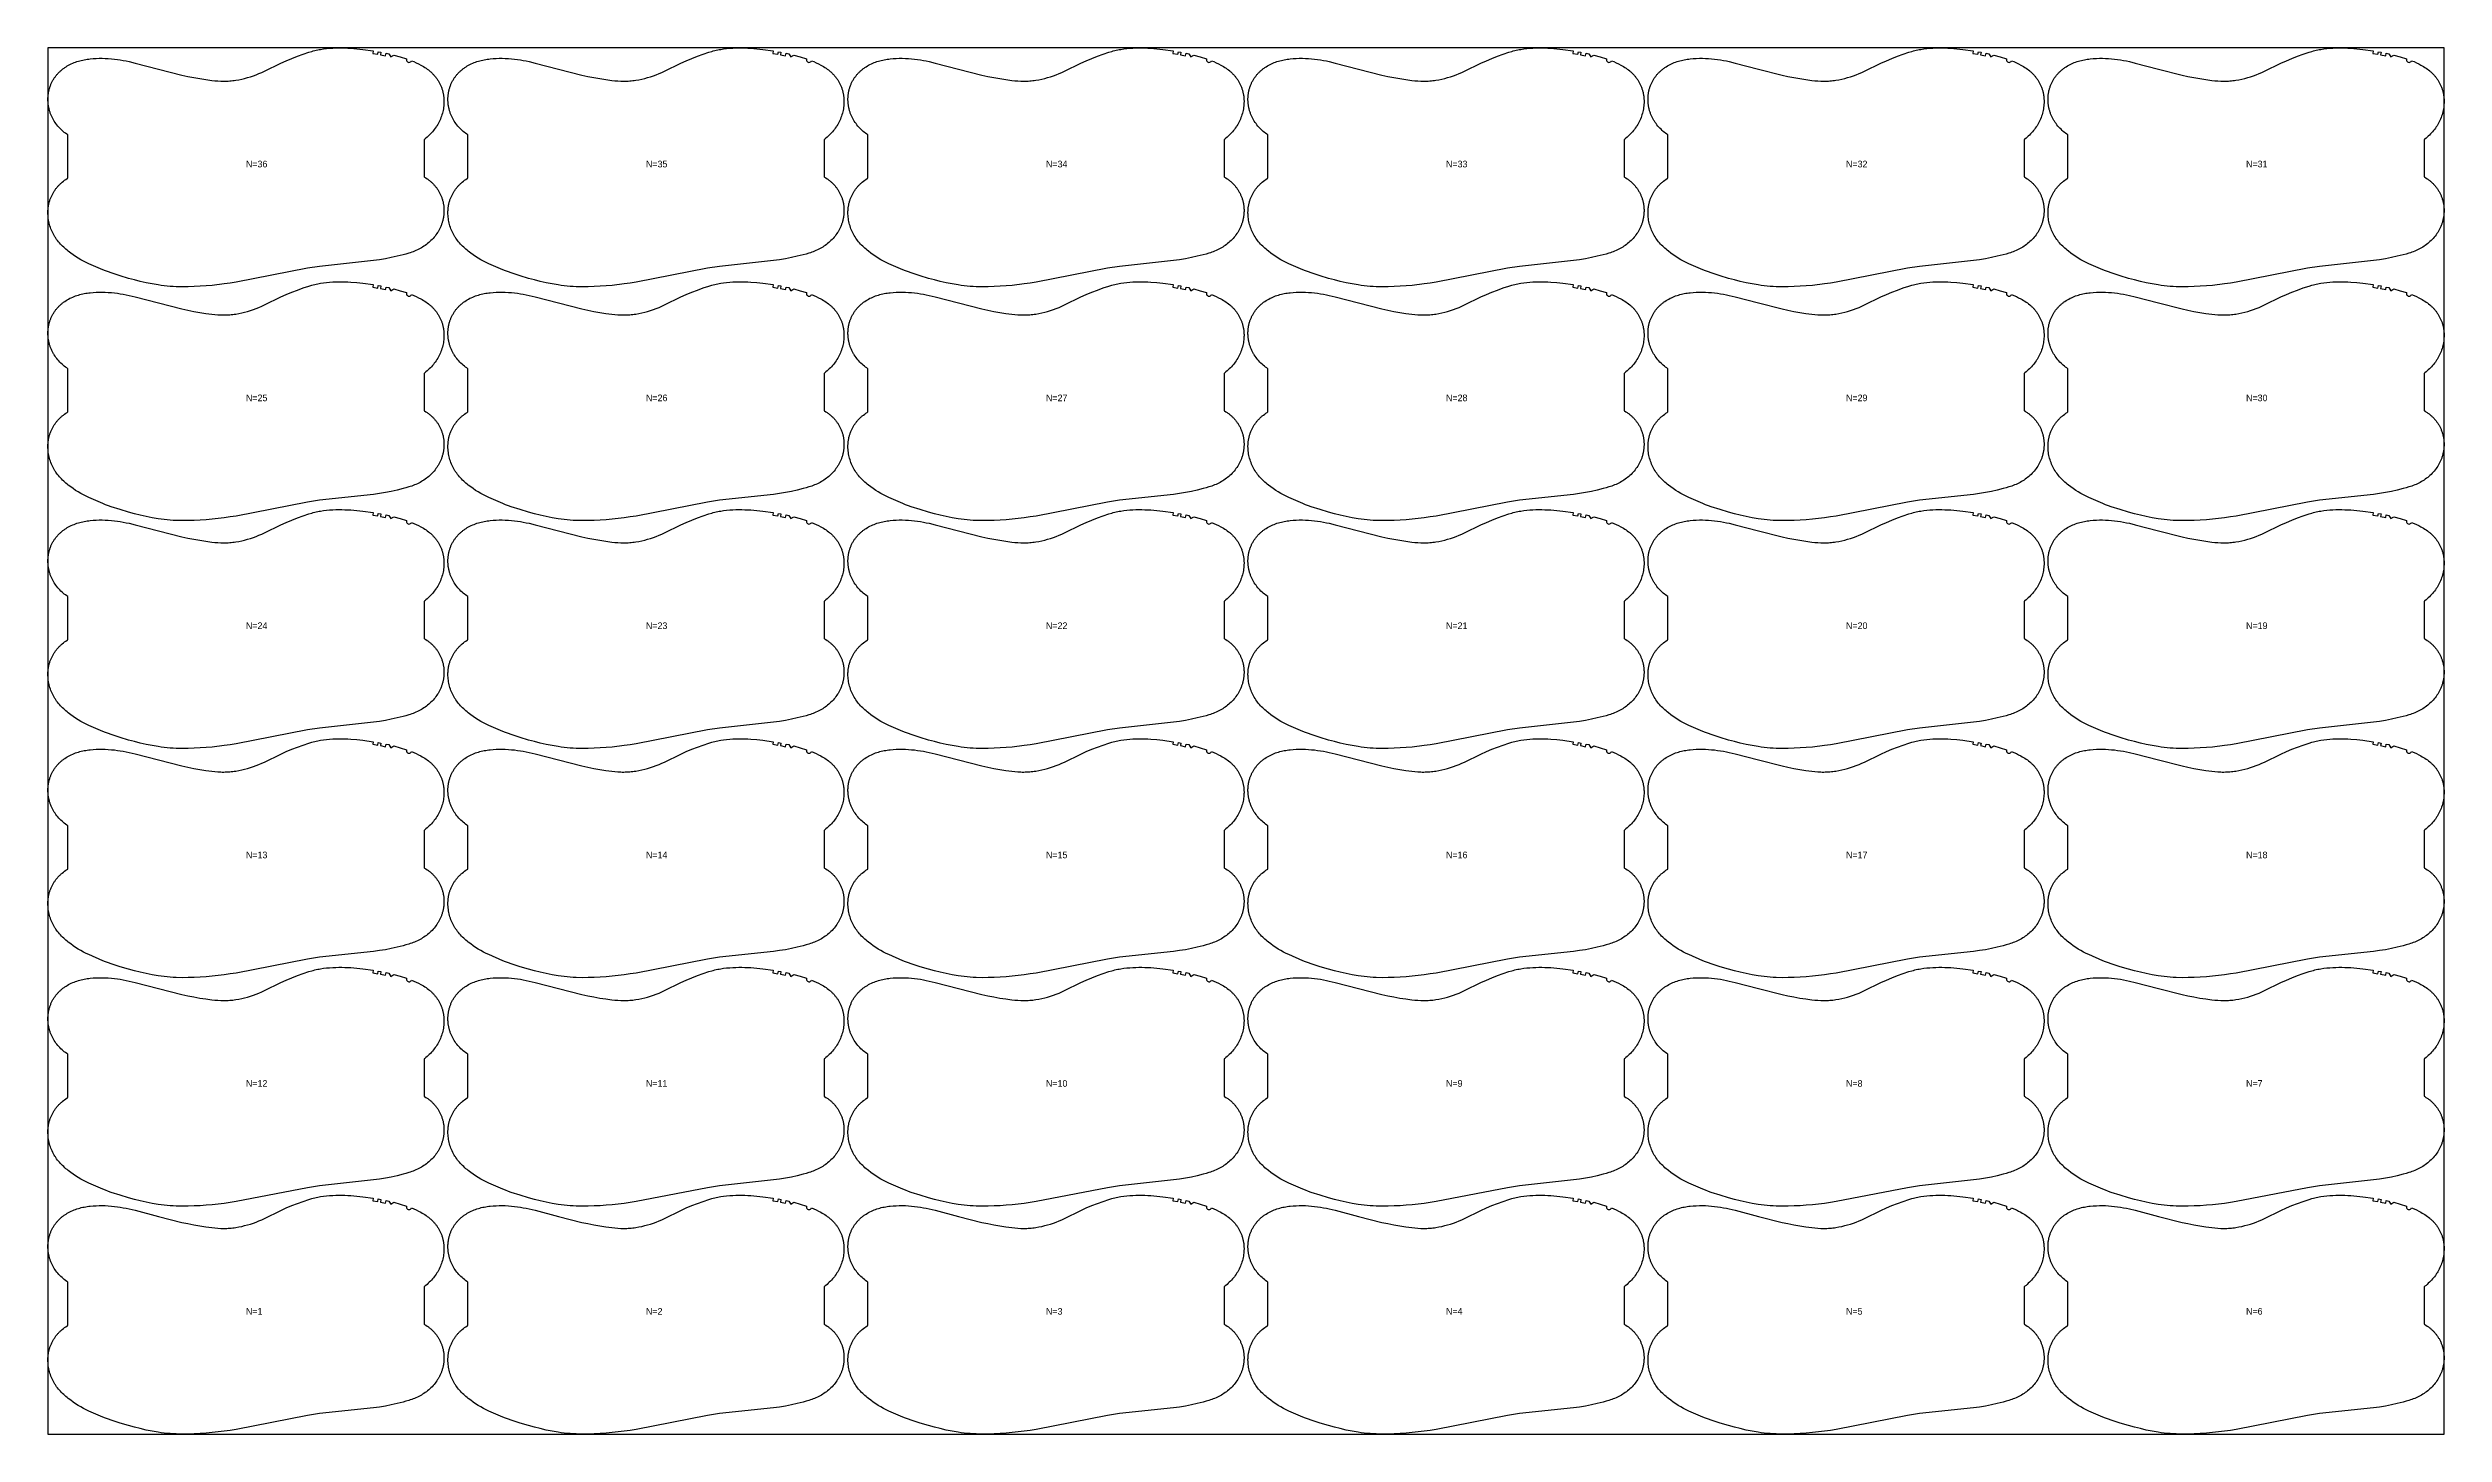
# Model space of a CAD drawing. Header units: inches. Extents: x 0 to 1808, y 0 to 1046.
import ezdxf

# ---------------------------------------------------------------- set-up
doc = ezdxf.new("R2010")
doc.units = ezdxf.units.IN

msp = doc.modelspace()

# ---------------------------------------------------------------- texts
at = {"layer": '1'}
for s, p in [('N=36', (149.4603, 956.1664)), ('N=35', (451.3723, 956.1664)), ('N=34', (753.2843, 956.1664)), ('N=33', (1055.1963, 956.1664)), ('N=32', (1357.1083, 956.1664)), ('N=31', (1659.0203, 956.1664)), ('N=25', (149.4603, 779.6664)), ('N=26', (451.3723, 779.6664)), ('N=27', (753.2843, 779.6664)), ('N=28', (1055.1963, 779.6664)), ('N=29', (1357.1083, 779.6664)), ('N=30', (1659.0203, 779.6664)), ('N=24', (149.4603, 607.6664)), ('N=23', (451.3723, 607.6664)), ('N=22', (753.2843, 607.6664)), ('N=21', (1055.1963, 607.6664)), ('N=20', (1357.1083, 607.6664)), ('N=19', (1659.0203, 607.6664)), ('N=13', (149.4603, 434.6664)), ('N=14', (451.3723, 434.6664)), ('N=15', (753.2843, 434.6664)), ('N=16', (1055.1963, 434.6664)), ('N=17', (1357.1083, 434.6664)), ('N=18', (1659.0203, 434.6664)), ('N=12', (149.4603, 262.1664)), ('N=11', (451.3723, 262.1664)), ('N=10', (753.2843, 262.1664)), ('N=9', (1055.1963, 262.1664)), ('N=8', (1357.1083, 262.1664)), ('N=7', (1659.0203, 262.1664)), ('N=1', (149.4603, 90.1664)), ('N=2', (451.3723, 90.1664)), ('N=3', (753.2843, 90.1664)), ('N=4', (1055.1963, 90.1664)), ('N=5', (1357.1083, 90.1664)), ('N=6', (1659.0203, 90.1664))]:
    msp.add_text(s, height=5, dxfattribs=at).set_placement(p)

# ---------------------------------------------------------------- linework, layer by layer
at = {"layer": '1'}
for points in [[(0, 0), (1808.4805, 0), (1808.4805, 1046.3328), (0, 1046.3328), (0, 0)], [(245.4243, 1044.1344), (245.1166, 1042.1584), (249.0256, 1041.5128), (249.3708, 1043.4828), (251.339, 1043.1268), (250.9718, 1041.1608), (254.8432, 1040.3873), (255.2612, 1042.3431), (257.214, 1041.911), (258.6865, 1039.508), (261.0998, 1040.9638), (265.9043, 1039.5817), (270.6807, 1038.1055), (270.5638, 1037.4956), (270.6396, 1036.8793), (270.9007, 1036.316), (271.3221, 1035.8599), (271.8631, 1035.5551), (272.4715, 1035.4309), (273.0887, 1035.4994), (273.6551, 1035.7539), (274.1161, 1036.1698), (274.4273, 1036.7071), (276.2238, 1035.9574), (277.9987, 1035.1579), (279.7493, 1034.3053), (281.4726, 1033.3961), (282.4679, 1032.8359), (283.4508, 1032.2538), (284.4189, 1031.6482), (285.3701, 1031.0178), (286.3023, 1030.3611), (287.2131, 1029.6766), (288.1005, 1028.9629), (288.5347, 1028.5946), (288.9622, 1028.2185), (289.3827, 1027.8345), (289.7961, 1027.4425), (290.2022, 1027.0429), (290.6009, 1026.6356), (290.992, 1026.2209), (291.3753, 1025.799), (291.7507, 1025.3698), (292.1181, 1024.9337), (292.4773, 1024.4907), (292.828, 1024.0411), (293.1703, 1023.5848), (293.5039, 1023.1222), (293.8286, 1022.6533), (294.1443, 1022.1782), (294.4509, 1021.6973), (294.7482, 1021.2104), (295.036, 1020.7179), (295.3143, 1020.22), (295.5829, 1019.7167), (295.8418, 1019.2084), (296.0908, 1018.6952), (296.3299, 1018.1772), (296.5589, 1017.6549), (296.7777, 1017.1282), (296.9863, 1016.5974), (297.1846, 1016.0627), (297.3724, 1015.5244), (297.5497, 1014.9825), (297.7163, 1014.4374), (297.8721, 1013.8891), (298.0172, 1013.3379), (298.1512, 1012.7841), (298.2743, 1012.2277), (298.3864, 1011.6691), (298.4876, 1011.1083), (298.578, 1010.5457), (298.6576, 1009.9814), (298.7266, 1009.4156), (298.785, 1008.8485), (298.8328, 1008.2803), (298.8703, 1007.7113), (298.8973, 1007.1417), (298.914, 1006.5716), (298.9205, 1006.0012), (298.9169, 1005.4308), (298.9032, 1004.8606), (298.8459, 1003.7215), (298.7491, 1002.5854), (298.6136, 1001.4534), (298.4401, 1000.3267), (298.2291, 999.2061), (297.9814, 998.0929), (297.6977, 996.9879), (297.3785, 995.8923), (297.0246, 994.8071), (296.6366, 993.7334), (296.2147, 992.6725), (295.7589, 991.626), (295.2695, 990.5952), (294.7465, 989.5817), (294.1901, 988.5868), (293.6004, 987.6121), (293.293, 987.1328), (292.9774, 986.6591), (292.3218, 985.7287), (291.6353, 984.8207), (290.9201, 983.9344), (290.1785, 983.069), (289.4125, 982.224), (288.6245, 981.3985), (287.8165, 980.5919), (286.9908, 979.8036), (286.1493, 979.0328), (285.293, 978.279), (284.4227, 977.5419), (283.9205, 977.132), (283.9205, 948.9835), (284.2941, 948.7704), (285.2656, 948.1721), (286.2157, 947.5408), (286.6823, 947.2129), (287.143, 946.8767), (287.5975, 946.5325), (288.0456, 946.18), (288.4872, 945.8194), (288.922, 945.4508), (289.3498, 945.074), (289.7704, 944.6891), (290.1836, 944.2962), (290.5892, 943.8953), (290.987, 943.4867), (291.3769, 943.0704), (291.7587, 942.6467), (292.1321, 942.2157), (292.4971, 941.7775), (292.8534, 941.3322), (293.2008, 940.8801), (293.5393, 940.4212), (293.8685, 939.9557), (294.1883, 939.4839), (294.4985, 939.0057), (294.799, 938.5214), (295.0896, 938.031), (295.37, 937.5349), (295.6402, 937.0331), (295.9001, 936.5258), (296.1495, 936.0133), (296.3885, 935.4957), (296.617, 934.9734), (296.835, 934.4466), (297.0424, 933.9155), (297.2392, 933.3802), (297.4252, 932.8412), (297.6006, 932.2985), (297.7651, 931.7525), (297.9188, 931.2033), (298.0617, 930.6511), (298.1935, 930.0963), (298.3144, 929.5391), (298.4243, 928.9796), (298.5231, 928.4181), (298.6109, 927.8548), (298.6876, 927.2899), (298.7534, 926.7236), (298.8083, 926.1562), (298.8522, 925.5878), (298.8853, 925.0186), (298.9076, 924.4488), (298.9191, 923.8787), (298.9199, 923.3084), (298.91, 922.7381), (298.8894, 922.1681), (298.8582, 921.5985), (298.8164, 921.0296), (298.7641, 920.4615), (298.7012, 919.8945), (298.6279, 919.3287), (298.5442, 918.7644), (298.45, 918.2018), (298.3455, 917.641), (298.2306, 917.0823), (298.1054, 916.5259), (297.9699, 915.9719), (297.8242, 915.4206), (297.6683, 914.8722), (297.5021, 914.3268), (297.3258, 913.7847), (297.1393, 913.2461), (296.9428, 912.7112), (296.7361, 912.1801), (296.5195, 911.6532), (296.2928, 911.1305), (296.0561, 910.6122), (295.8097, 910.0986), (295.5537, 909.5897), (295.2882, 909.0855), (295.0134, 908.5862), (294.7296, 908.0919), (294.437, 907.6026), (294.1356, 907.1186), (293.5074, 906.1664), (292.8467, 905.2361), (292.1548, 904.3285), (291.4333, 903.4444), (290.6834, 902.5845), (289.9064, 901.7496), (289.103, 900.94), (288.2744, 900.1566), (287.4214, 899.3998), (286.545, 898.6703), (285.6463, 897.9686), (284.7261, 897.2953), (283.7855, 896.651), (282.8257, 896.0355), (281.8478, 895.4488), (280.8532, 894.8906), (279.8431, 894.3608), (278.8186, 893.8593), (277.781, 893.386), (276.7316, 892.9405), (275.6715, 892.5225), (274.6019, 892.1296), (273.5241, 891.7592), (272.439, 891.4087), (270.2521, 890.757), (268.0504, 890.1532), (263.6269, 889.0348), (259.178, 888.0324), (254.7013, 887.1549), (250.1998, 886.415), (245.6786, 885.8142), (204.8569, 881.4392), (195.8486, 879.9954), (142.1232, 869.5016), (137.6176, 868.7896), (133.0992, 868.1592), (124.0376, 867.099), (119.4934, 866.7007), (114.9419, 866.3938), (110.3856, 866.1727), (105.8257, 866.0385), (101.2636, 866), (96.703, 866.0908), (94.4247, 866.1965), (92.149, 866.3456), (89.8766, 866.5395), (87.6087, 866.7792), (85.3461, 867.0653), (83.0891, 867.3948), (78.5932, 868.1696), (74.1225, 869.0756), (69.6751, 870.0903), (65.2494, 871.1965), (60.8476, 872.3929), (54.4728, 874.2925), (47.7788, 876.4561), (45.6261, 877.2094), (43.4894, 878.0041), (41.3713, 878.8461), (30.9124, 883.4006), (28.8486, 884.3708), (26.8122, 885.3942), (24.8113, 886.4854), (22.8477, 887.6441), (20.9219, 888.8659), (19.0341, 890.1468), (17.1856, 891.484), (15.3814, 892.8798), (14.4978, 893.6009), (13.6275, 894.3381), (12.7712, 895.0918), (11.9298, 895.8626), (11.1041, 896.651), (10.2961, 897.4575), (9.508, 898.283), (8.7421, 899.128), (8.0004, 899.9934), (7.2852, 900.8797), (6.5987, 901.7877), (5.9431, 902.7181), (5.6275, 903.1918), (5.3202, 903.6712), (4.7305, 904.6458), (4.174, 905.6407), (3.6511, 906.6542), (3.1616, 907.685), (2.7059, 908.7315), (2.2839, 909.7924), (1.8959, 910.8661), (1.542, 911.9514), (1.2229, 913.047), (0.9391, 914.1519), (0.6914, 915.2652), (0.4805, 916.3857), (0.3069, 917.5124), (0.1714, 918.6444), (0.0747, 919.7805), (0.0173, 920.9196), (0.0036, 921.4899), (0, 922.0602), (0.0065, 922.6306), (0.0233, 923.2007), (0.0503, 923.7704), (0.0877, 924.3394), (0.1356, 924.9075), (0.1939, 925.4746), (0.2629, 926.0404), (0.3426, 926.6047), (0.4329, 927.1673), (0.5341, 927.7281), (0.6462, 928.2867), (0.7693, 928.8431), (0.9034, 929.397), (1.0484, 929.9481), (1.2043, 930.4964), (1.3709, 931.0415), (1.5482, 931.5834), (1.736, 932.1217), (1.9342, 932.6564), (2.1428, 933.1872), (2.3617, 933.7139), (2.5907, 934.2363), (2.8297, 934.7542), (3.0787, 935.2674), (3.3376, 935.7757), (3.6062, 936.279), (3.8845, 936.7769), (4.1723, 937.2694), (4.4696, 937.7563), (4.7762, 938.2373), (5.092, 938.7123), (5.4167, 939.1812), (5.7503, 939.6438), (6.0925, 940.1001), (6.4433, 940.5498), (6.8024, 940.9927), (7.1698, 941.4288), (7.5452, 941.858), (7.9286, 942.28), (8.3197, 942.6946), (8.7183, 943.1019), (9.1244, 943.5016), (9.5378, 943.8935), (9.9584, 944.2776), (10.3859, 944.6537), (10.82, 945.0219), (11.7074, 945.7356), (12.6183, 946.4201), (13.5504, 947.0768), (14.5016, 947.7073), (15, 948.019), (15, 980.6845), (14.1944, 981.2363), (13.2743, 981.9096), (12.3755, 982.6113), (11.4992, 983.3408), (10.6462, 984.0976), (9.8175, 984.881), (9.0142, 985.6905), (8.2371, 986.5255), (7.4873, 987.3854), (6.7657, 988.2695), (6.0738, 989.1771), (5.4131, 990.1074), (4.785, 991.0595), (4.4836, 991.5436), (4.1909, 992.0328), (3.9071, 992.5272), (3.6324, 993.0265), (3.3669, 993.5306), (3.1108, 994.0396), (2.8644, 994.5532), (2.6278, 995.0715), (2.4011, 995.5941), (2.1844, 996.1211), (1.9778, 996.6522), (1.7812, 997.1871), (1.5948, 997.7257), (1.4185, 998.2678), (1.2523, 998.8132), (1.0963, 999.3616), (0.9506, 999.9129), (0.8151, 1000.4669), (0.6899, 1001.0233), (0.575, 1001.582), (0.4705, 1002.1428), (0.3764, 1002.7054), (0.2926, 1003.2697), (0.2193, 1003.8355), (0.1565, 1004.4025), (0.1041, 1004.9706), (0.0623, 1005.5395), (0.0311, 1006.1091), (0.0106, 1006.6791), (0.0006, 1007.2494), (0.0014, 1007.8197), (0.0129, 1008.3898), (0.0352, 1008.9596), (0.0683, 1009.5288), (0.1123, 1010.0972), (0.1671, 1010.6646), (0.2329, 1011.2309), (0.3097, 1011.7958), (0.3974, 1012.359), (0.4962, 1012.9205), (0.6061, 1013.48), (0.727, 1014.0373), (0.8589, 1014.5921), (1.0017, 1015.1442), (1.1554, 1015.6935), (1.32, 1016.2395), (1.4953, 1016.7822), (1.6814, 1017.3212), (1.8781, 1017.8564), (2.0855, 1018.3876), (2.3035, 1018.9144), (2.532, 1019.4367), (2.771, 1019.9542), (3.0205, 1020.4668), (3.2803, 1020.9741), (3.5505, 1021.4759), (3.831, 1021.972), (4.1215, 1022.4623), (4.422, 1022.9467), (4.7323, 1023.4248), (5.0521, 1023.8967), (5.3813, 1024.3622), (5.7197, 1024.8211), (6.0671, 1025.2732), (6.4234, 1025.7184), (6.7884, 1026.1567), (7.1619, 1026.5877), (7.5436, 1027.0114), (7.9335, 1027.4277), (8.3314, 1027.8363), (8.737, 1028.2371), (9.1502, 1028.6301), (9.5708, 1029.0149), (9.9986, 1029.3917), (10.4334, 1029.7604), (10.8749, 1030.121), (11.3231, 1030.4734), (11.7776, 1030.8177), (12.2382, 1031.1538), (12.7048, 1031.4818), (13.655, 1032.1131), (14.6264, 1032.7114), (15.6174, 1033.2767), (16.6263, 1033.8088), (17.6515, 1034.3077), (18.6917, 1034.7739), (19.7456, 1035.2081), (20.8122, 1035.6108), (21.89, 1035.9826), (22.978, 1036.3242), (24.0749, 1036.6362), (25.1794, 1036.9191), (26.2905, 1037.1738), (27.4073, 1037.4016), (28.5293, 1037.6037), (29.6556, 1037.7815), (30.7857, 1037.9366), (31.9189, 1038.0702), (34.1916, 1038.2785), (36.469, 1038.4162), (38.7488, 1038.486), (41.0293, 1038.4895), (43.3087, 1038.428), (45.5856, 1038.3034), (47.8588, 1038.1201), (50.1277, 1037.8831), (52.3913, 1037.5972), (54.6487, 1037.2663), (56.8989, 1036.8906), (59.1405, 1036.4689), (61.3724, 1036.0004), (65.8077, 1034.9371), (83.4651, 1030.3346), (101.1469, 1025.8262), (105.6044, 1024.8556), (110.0792, 1023.9685), (114.5692, 1023.163), (119.0732, 1022.443), (123.5955, 1021.8438), (125.8648, 1021.6042), (128.1387, 1021.4179), (130.4159, 1021.2975), (131.5553, 1021.2658), (132.6951, 1021.2553), (133.835, 1021.2672), (134.9745, 1021.3014), (136.1134, 1021.3576), (137.2512, 1021.4355), (138.3875, 1021.5348), (139.5217, 1021.655), (140.6536, 1021.7959), (141.7827, 1021.9572), (144.0309, 1022.339), (146.2652, 1022.7961), (148.4842, 1023.3241), (150.687, 1023.9181), (152.8722, 1024.5746), (155.0374, 1025.2936), (157.1799, 1026.0761), (159.2969, 1026.9229), (161.3873, 1027.8324), (163.4559, 1028.7921), (175.7444, 1034.8184), (179.9076, 1036.6827), (184.1208, 1038.4325), (188.3726, 1040.0833), (192.66, 1041.6428), (196.9864, 1043.0948), (199.1708, 1043.7484), (200.2698, 1044.0501), (201.3738, 1044.3324), (202.4832, 1044.5936), (203.5976, 1044.8338), (204.7165, 1045.0537), (205.8393, 1045.2538), (208.095, 1045.5965), (210.3605, 1045.8665), (212.6324, 1046.0684), (214.9087, 1046.2088), (217.188, 1046.2946), (219.4688, 1046.3328), (221.7499, 1046.3293), (224.0304, 1046.2849), (226.3096, 1046.1996), (228.5869, 1046.0731), (233.1333, 1045.7028), (237.6684, 1045.2058), (245.4243, 1044.1344)], [(547.3363, 1044.1344), (547.0286, 1042.1584), (550.9376, 1041.5128), (551.2828, 1043.4828), (553.251, 1043.1268), (552.8838, 1041.1608), (556.7552, 1040.3873), (557.1732, 1042.3431), (559.126, 1041.911), (560.5985, 1039.508), (563.0118, 1040.9638), (567.8163, 1039.5817), (572.5927, 1038.1055), (572.4758, 1037.4956), (572.5516, 1036.8793), (572.8127, 1036.316), (573.2341, 1035.8599), (573.7751, 1035.5551), (574.3835, 1035.4309), (575.0007, 1035.4994), (575.5671, 1035.7539), (576.0281, 1036.1698), (576.3393, 1036.7071), (578.1358, 1035.9574), (579.9107, 1035.1579), (581.6613, 1034.3053), (583.3846, 1033.3961), (584.3799, 1032.8359), (585.3628, 1032.2538), (586.3309, 1031.6482), (587.2821, 1031.0178), (588.2143, 1030.3611), (589.1251, 1029.6766), (590.0125, 1028.9629), (590.4467, 1028.5946), (590.8742, 1028.2185), (591.2947, 1027.8345), (591.7081, 1027.4425), (592.1142, 1027.0429), (592.5129, 1026.6356), (592.904, 1026.2209), (593.2873, 1025.799), (593.6627, 1025.3698), (594.0301, 1024.9337), (594.3893, 1024.4907), (594.74, 1024.0411), (595.0823, 1023.5848), (595.4159, 1023.1222), (595.7406, 1022.6533), (596.0563, 1022.1782), (596.3629, 1021.6973), (596.6602, 1021.2104), (596.948, 1020.7179), (597.2263, 1020.22), (597.4949, 1019.7167), (597.7538, 1019.2084), (598.0028, 1018.6952), (598.2419, 1018.1772), (598.4709, 1017.6549), (598.6897, 1017.1282), (598.8983, 1016.5974), (599.0966, 1016.0627), (599.2844, 1015.5244), (599.4617, 1014.9825), (599.6283, 1014.4374), (599.7841, 1013.8891), (599.9292, 1013.3379), (600.0632, 1012.7841), (600.1863, 1012.2277), (600.2984, 1011.6691), (600.3996, 1011.1083), (600.49, 1010.5457), (600.5696, 1009.9814), (600.6386, 1009.4156), (600.697, 1008.8485), (600.7448, 1008.2803), (600.7823, 1007.7113), (600.8093, 1007.1417), (600.826, 1006.5716), (600.8325, 1006.0012), (600.8289, 1005.4308), (600.8152, 1004.8606), (600.7579, 1003.7215), (600.6611, 1002.5854), (600.5256, 1001.4534), (600.3521, 1000.3267), (600.1411, 999.2061), (599.8934, 998.0929), (599.6097, 996.9879), (599.2905, 995.8923), (598.9366, 994.8071), (598.5486, 993.7334), (598.1267, 992.6725), (597.6709, 991.626), (597.1815, 990.5952), (596.6585, 989.5817), (596.1021, 988.5868), (595.5124, 987.6121), (595.205, 987.1328), (594.8894, 986.6591), (594.2338, 985.7287), (593.5473, 984.8207), (592.8321, 983.9344), (592.0905, 983.069), (591.3245, 982.224), (590.5365, 981.3985), (589.7285, 980.5919), (588.9028, 979.8036), (588.0613, 979.0328), (587.205, 978.279), (586.3347, 977.5419), (585.8325, 977.132), (585.8325, 948.9835), (586.2061, 948.7704), (587.1776, 948.1721), (588.1277, 947.5408), (588.5943, 947.2129), (589.055, 946.8767), (589.5095, 946.5325), (589.9576, 946.18), (590.3992, 945.8194), (590.834, 945.4508), (591.2618, 945.074), (591.6824, 944.6891), (592.0956, 944.2962), (592.5012, 943.8953), (592.899, 943.4867), (593.2889, 943.0704), (593.6707, 942.6467), (594.0441, 942.2157), (594.4091, 941.7775), (594.7654, 941.3322), (595.1128, 940.8801), (595.4513, 940.4212), (595.7805, 939.9557), (596.1003, 939.4839), (596.4105, 939.0057), (596.711, 938.5214), (597.0016, 938.031), (597.282, 937.5349), (597.5522, 937.0331), (597.8121, 936.5258), (598.0615, 936.0133), (598.3005, 935.4957), (598.529, 934.9734), (598.747, 934.4466), (598.9544, 933.9155), (599.1512, 933.3802), (599.3372, 932.8412), (599.5126, 932.2985), (599.6771, 931.7525), (599.8308, 931.2033), (599.9737, 930.6511), (600.1055, 930.0963), (600.2264, 929.5391), (600.3363, 928.9796), (600.4351, 928.4181), (600.5229, 927.8548), (600.5996, 927.2899), (600.6654, 926.7236), (600.7203, 926.1562), (600.7642, 925.5878), (600.7973, 925.0186), (600.8196, 924.4488), (600.8311, 923.8787), (600.8319, 923.3084), (600.822, 922.7381), (600.8014, 922.1681), (600.7702, 921.5985), (600.7284, 921.0296), (600.6761, 920.4615), (600.6132, 919.8945), (600.5399, 919.3287), (600.4562, 918.7644), (600.362, 918.2018), (600.2575, 917.641), (600.1426, 917.0823), (600.0174, 916.5259), (599.8819, 915.9719), (599.7362, 915.4206), (599.5803, 914.8722), (599.4141, 914.3268), (599.2378, 913.7847), (599.0513, 913.2461), (598.8548, 912.7112), (598.6481, 912.1801), (598.4315, 911.6532), (598.2048, 911.1305), (597.9681, 910.6122), (597.7217, 910.0986), (597.4657, 909.5897), (597.2002, 909.0855), (596.9254, 908.5862), (596.6416, 908.0919), (596.349, 907.6026), (596.0476, 907.1186), (595.4194, 906.1664), (594.7587, 905.2361), (594.0668, 904.3285), (593.3453, 903.4444), (592.5954, 902.5845), (591.8184, 901.7496), (591.015, 900.94), (590.1864, 900.1566), (589.3334, 899.3998), (588.457, 898.6703), (587.5583, 897.9686), (586.6381, 897.2953), (585.6975, 896.651), (584.7377, 896.0355), (583.7598, 895.4488), (582.7652, 894.8906), (581.7551, 894.3608), (580.7306, 893.8593), (579.693, 893.386), (578.6436, 892.9405), (577.5835, 892.5225), (576.5139, 892.1296), (575.4361, 891.7592), (574.351, 891.4087), (572.1641, 890.757), (569.9624, 890.1532), (565.5389, 889.0348), (561.09, 888.0324), (556.6133, 887.1549), (552.1118, 886.415), (547.5906, 885.8142), (506.7689, 881.4392), (497.7606, 879.9954), (444.0352, 869.5016), (439.5296, 868.7896), (435.0112, 868.1592), (425.9496, 867.099), (421.4054, 866.7007), (416.8539, 866.3938), (412.2976, 866.1727), (407.7377, 866.0385), (403.1756, 866), (398.615, 866.0908), (396.3367, 866.1965), (394.061, 866.3456), (391.7886, 866.5395), (389.5207, 866.7792), (387.2581, 867.0653), (385.0011, 867.3948), (380.5052, 868.1696), (376.0345, 869.0756), (371.5871, 870.0903), (367.1614, 871.1965), (362.7596, 872.3929), (356.3848, 874.2925), (349.6908, 876.4561), (347.5381, 877.2094), (345.4014, 878.0041), (343.2833, 878.8461), (332.8244, 883.4006), (330.7606, 884.3708), (328.7242, 885.3942), (326.7233, 886.4854), (324.7597, 887.6441), (322.8339, 888.8659), (320.9461, 890.1468), (319.0976, 891.484), (317.2934, 892.8798), (316.4098, 893.6009), (315.5395, 894.3381), (314.6832, 895.0918), (313.8418, 895.8626), (313.0161, 896.651), (312.2081, 897.4575), (311.42, 898.283), (310.6541, 899.128), (309.9124, 899.9934), (309.1972, 900.8797), (308.5107, 901.7877), (307.8551, 902.7181), (307.5395, 903.1918), (307.2322, 903.6712), (306.6425, 904.6458), (306.086, 905.6407), (305.5631, 906.6542), (305.0736, 907.685), (304.6179, 908.7315), (304.1959, 909.7924), (303.8079, 910.8661), (303.454, 911.9514), (303.1349, 913.047), (302.8511, 914.1519), (302.6034, 915.2652), (302.3925, 916.3857), (302.2189, 917.5124), (302.0834, 918.6444), (301.9867, 919.7805), (301.9293, 920.9196), (301.9156, 921.4899), (301.912, 922.0602), (301.9185, 922.6306), (301.9353, 923.2007), (301.9623, 923.7704), (301.9997, 924.3394), (302.0476, 924.9075), (302.1059, 925.4746), (302.1749, 926.0404), (302.2546, 926.6047), (302.3449, 927.1673), (302.4461, 927.7281), (302.5582, 928.2867), (302.6813, 928.8431), (302.8154, 929.397), (302.9604, 929.9481), (303.1163, 930.4964), (303.2829, 931.0415), (303.4602, 931.5834), (303.648, 932.1217), (303.8462, 932.6564), (304.0548, 933.1872), (304.2737, 933.7139), (304.5027, 934.2363), (304.7417, 934.7542), (304.9907, 935.2674), (305.2496, 935.7757), (305.5182, 936.279), (305.7965, 936.7769), (306.0843, 937.2694), (306.3816, 937.7563), (306.6882, 938.2373), (307.004, 938.7123), (307.3287, 939.1812), (307.6623, 939.6438), (308.0045, 940.1001), (308.3553, 940.5498), (308.7144, 940.9927), (309.0818, 941.4288), (309.4572, 941.858), (309.8406, 942.28), (310.2317, 942.6946), (310.6303, 943.1019), (311.0364, 943.5016), (311.4498, 943.8935), (311.8704, 944.2776), (312.2979, 944.6537), (312.732, 945.0219), (313.6194, 945.7356), (314.5303, 946.4201), (315.4624, 947.0768), (316.4136, 947.7073), (316.912, 948.019), (316.912, 980.6845), (316.1064, 981.2363), (315.1863, 981.9096), (314.2875, 982.6113), (313.4112, 983.3408), (312.5582, 984.0976), (311.7295, 984.881), (310.9262, 985.6905), (310.1491, 986.5255), (309.3993, 987.3854), (308.6777, 988.2695), (307.9858, 989.1771), (307.3251, 990.1074), (306.697, 991.0595), (306.3956, 991.5436), (306.1029, 992.0328), (305.8191, 992.5272), (305.5444, 993.0265), (305.2789, 993.5306), (305.0228, 994.0396), (304.7764, 994.5532), (304.5398, 995.0715), (304.3131, 995.5941), (304.0964, 996.1211), (303.8898, 996.6522), (303.6932, 997.1871), (303.5068, 997.7257), (303.3305, 998.2678), (303.1643, 998.8132), (303.0083, 999.3616), (302.8626, 999.9129), (302.7271, 1000.4669), (302.6019, 1001.0233), (302.487, 1001.582), (302.3825, 1002.1428), (302.2884, 1002.7054), (302.2046, 1003.2697), (302.1313, 1003.8355), (302.0685, 1004.4025), (302.0161, 1004.9706), (301.9743, 1005.5395), (301.9431, 1006.1091), (301.9226, 1006.6791), (301.9126, 1007.2494), (301.9134, 1007.8197), (301.9249, 1008.3898), (301.9472, 1008.9596), (301.9803, 1009.5288), (302.0243, 1010.0972), (302.0791, 1010.6646), (302.1449, 1011.2309), (302.2217, 1011.7958), (302.3094, 1012.359), (302.4082, 1012.9205), (302.5181, 1013.48), (302.639, 1014.0373), (302.7709, 1014.5921), (302.9137, 1015.1442), (303.0674, 1015.6935), (303.232, 1016.2395), (303.4073, 1016.7822), (303.5934, 1017.3212), (303.7901, 1017.8564), (303.9975, 1018.3876), (304.2155, 1018.9144), (304.444, 1019.4367), (304.683, 1019.9542), (304.9325, 1020.4668), (305.1923, 1020.9741), (305.4625, 1021.4759), (305.743, 1021.972), (306.0335, 1022.4623), (306.334, 1022.9467), (306.6443, 1023.4248), (306.9641, 1023.8967), (307.2933, 1024.3622), (307.6317, 1024.8211), (307.9791, 1025.2732), (308.3354, 1025.7184), (308.7004, 1026.1567), (309.0739, 1026.5877), (309.4556, 1027.0114), (309.8455, 1027.4277), (310.2434, 1027.8363), (310.649, 1028.2371), (311.0622, 1028.6301), (311.4828, 1029.0149), (311.9106, 1029.3917), (312.3454, 1029.7604), (312.7869, 1030.121), (313.2351, 1030.4734), (313.6896, 1030.8177), (314.1502, 1031.1538), (314.6168, 1031.4818), (315.567, 1032.1131), (316.5384, 1032.7114), (317.5294, 1033.2767), (318.5383, 1033.8088), (319.5635, 1034.3077), (320.6037, 1034.7739), (321.6576, 1035.2081), (322.7242, 1035.6108), (323.802, 1035.9826), (324.89, 1036.3242), (325.9869, 1036.6362), (327.0914, 1036.9191), (328.2025, 1037.1738), (329.3193, 1037.4016), (330.4413, 1037.6037), (331.5676, 1037.7815), (332.6977, 1037.9366), (333.8309, 1038.0702), (336.1036, 1038.2785), (338.381, 1038.4162), (340.6608, 1038.486), (342.9413, 1038.4895), (345.2207, 1038.428), (347.4976, 1038.3034), (349.7708, 1038.1201), (352.0397, 1037.8831), (354.3033, 1037.5972), (356.5607, 1037.2663), (358.8109, 1036.8906), (361.0525, 1036.4689), (363.2844, 1036.0004), (367.7197, 1034.9371), (385.3771, 1030.3346), (403.0589, 1025.8262), (407.5164, 1024.8556), (411.9912, 1023.9685), (416.4812, 1023.163), (420.9852, 1022.443), (425.5075, 1021.8438), (427.7768, 1021.6042), (430.0507, 1021.4179), (432.3279, 1021.2975), (433.4673, 1021.2658), (434.6071, 1021.2553), (435.747, 1021.2672), (436.8865, 1021.3014), (438.0254, 1021.3576), (439.1632, 1021.4355), (440.2995, 1021.5348), (441.4337, 1021.655), (442.5656, 1021.7959), (443.6947, 1021.9572), (445.9429, 1022.339), (448.1772, 1022.7961), (450.3962, 1023.3241), (452.599, 1023.9181), (454.7842, 1024.5746), (456.9494, 1025.2936), (459.0919, 1026.0761), (461.2089, 1026.9229), (463.2993, 1027.8324), (465.3679, 1028.7921), (477.6564, 1034.8184), (481.8196, 1036.6827), (486.0328, 1038.4325), (490.2846, 1040.0833), (494.572, 1041.6428), (498.8984, 1043.0948), (501.0828, 1043.7484), (502.1818, 1044.0501), (503.2858, 1044.3324), (504.3952, 1044.5936), (505.5096, 1044.8338), (506.6285, 1045.0537), (507.7513, 1045.2538), (510.007, 1045.5965), (512.2725, 1045.8665), (514.5444, 1046.0684), (516.8207, 1046.2088), (519.1, 1046.2946), (521.3808, 1046.3328), (523.6619, 1046.3293), (525.9424, 1046.2849), (528.2216, 1046.1996), (530.4989, 1046.0731), (535.0453, 1045.7028), (539.5804, 1045.2058), (547.3363, 1044.1344)], [(849.2483, 1044.1344), (848.9406, 1042.1584), (852.8496, 1041.5128), (853.1948, 1043.4828), (855.163, 1043.1268), (854.7958, 1041.1608), (858.6672, 1040.3873), (859.0852, 1042.3431), (861.038, 1041.911), (862.5105, 1039.508), (864.9238, 1040.9638), (869.7283, 1039.5817), (874.5047, 1038.1055), (874.3878, 1037.4956), (874.4636, 1036.8793), (874.7247, 1036.316), (875.1461, 1035.8599), (875.6871, 1035.5551), (876.2955, 1035.4309), (876.9127, 1035.4994), (877.4791, 1035.7539), (877.9401, 1036.1698), (878.2513, 1036.7071), (880.0478, 1035.9574), (881.8227, 1035.1579), (883.5733, 1034.3053), (885.2966, 1033.3961), (886.2919, 1032.8359), (887.2748, 1032.2538), (888.2429, 1031.6482), (889.1941, 1031.0178), (890.1263, 1030.3611), (891.0371, 1029.6766), (891.9245, 1028.9629), (892.3587, 1028.5946), (892.7862, 1028.2185), (893.2067, 1027.8345), (893.6201, 1027.4425), (894.0262, 1027.0429), (894.4249, 1026.6356), (894.816, 1026.2209), (895.1993, 1025.799), (895.5747, 1025.3698), (895.9421, 1024.9337), (896.3013, 1024.4907), (896.652, 1024.0411), (896.9943, 1023.5848), (897.3279, 1023.1222), (897.6526, 1022.6533), (897.9683, 1022.1782), (898.2749, 1021.6973), (898.5722, 1021.2104), (898.86, 1020.7179), (899.1383, 1020.22), (899.4069, 1019.7167), (899.6658, 1019.2084), (899.9148, 1018.6952), (900.1539, 1018.1772), (900.3829, 1017.6549), (900.6017, 1017.1282), (900.8103, 1016.5974), (901.0086, 1016.0627), (901.1964, 1015.5244), (901.3737, 1014.9825), (901.5403, 1014.4374), (901.6961, 1013.8891), (901.8412, 1013.3379), (901.9752, 1012.7841), (902.0983, 1012.2277), (902.2104, 1011.6691), (902.3116, 1011.1083), (902.402, 1010.5457), (902.4816, 1009.9814), (902.5506, 1009.4156), (902.609, 1008.8485), (902.6568, 1008.2803), (902.6943, 1007.7113), (902.7213, 1007.1417), (902.738, 1006.5716), (902.7445, 1006.0012), (902.7409, 1005.4308), (902.7272, 1004.8606), (902.6699, 1003.7215), (902.5731, 1002.5854), (902.4376, 1001.4534), (902.2641, 1000.3267), (902.0531, 999.2061), (901.8054, 998.0929), (901.5217, 996.9879), (901.2025, 995.8923), (900.8486, 994.8071), (900.4606, 993.7334), (900.0387, 992.6725), (899.5829, 991.626), (899.0935, 990.5952), (898.5705, 989.5817), (898.0141, 988.5868), (897.4244, 987.6121), (897.117, 987.1328), (896.8014, 986.6591), (896.1458, 985.7287), (895.4593, 984.8207), (894.7441, 983.9344), (894.0025, 983.069), (893.2365, 982.224), (892.4485, 981.3985), (891.6405, 980.5919), (890.8148, 979.8036), (889.9733, 979.0328), (889.117, 978.279), (888.2467, 977.5419), (887.7445, 977.132), (887.7445, 948.9835), (888.1181, 948.7704), (889.0896, 948.1721), (890.0397, 947.5408), (890.5063, 947.2129), (890.967, 946.8767), (891.4215, 946.5325), (891.8696, 946.18), (892.3112, 945.8194), (892.746, 945.4508), (893.1738, 945.074), (893.5944, 944.6891), (894.0076, 944.2962), (894.4132, 943.8953), (894.811, 943.4867), (895.2009, 943.0704), (895.5827, 942.6467), (895.9561, 942.2157), (896.3211, 941.7775), (896.6774, 941.3322), (897.0248, 940.8801), (897.3633, 940.4212), (897.6925, 939.9557), (898.0123, 939.4839), (898.3225, 939.0057), (898.623, 938.5214), (898.9136, 938.031), (899.194, 937.5349), (899.4642, 937.0331), (899.7241, 936.5258), (899.9735, 936.0133), (900.2125, 935.4957), (900.441, 934.9734), (900.659, 934.4466), (900.8664, 933.9155), (901.0632, 933.3802), (901.2492, 932.8412), (901.4246, 932.2985), (901.5891, 931.7525), (901.7428, 931.2033), (901.8857, 930.6511), (902.0175, 930.0963), (902.1384, 929.5391), (902.2483, 928.9796), (902.3471, 928.4181), (902.4349, 927.8548), (902.5116, 927.2899), (902.5774, 926.7236), (902.6323, 926.1562), (902.6762, 925.5878), (902.7093, 925.0186), (902.7316, 924.4488), (902.7431, 923.8787), (902.7439, 923.3084), (902.734, 922.7381), (902.7134, 922.1681), (902.6822, 921.5985), (902.6404, 921.0296), (902.5881, 920.4615), (902.5252, 919.8945), (902.4519, 919.3287), (902.3682, 918.7644), (902.274, 918.2018), (902.1695, 917.641), (902.0546, 917.0823), (901.9294, 916.5259), (901.7939, 915.9719), (901.6482, 915.4206), (901.4923, 914.8722), (901.3261, 914.3268), (901.1498, 913.7847), (900.9633, 913.2461), (900.7668, 912.7112), (900.5601, 912.1801), (900.3435, 911.6532), (900.1168, 911.1305), (899.8801, 910.6122), (899.6337, 910.0986), (899.3777, 909.5897), (899.1122, 909.0855), (898.8374, 908.5862), (898.5536, 908.0919), (898.261, 907.6026), (897.9596, 907.1186), (897.3314, 906.1664), (896.6707, 905.2361), (895.9788, 904.3285), (895.2573, 903.4444), (894.5074, 902.5845), (893.7304, 901.7496), (892.927, 900.94), (892.0984, 900.1566), (891.2454, 899.3998), (890.369, 898.6703), (889.4703, 897.9686), (888.5501, 897.2953), (887.6095, 896.651), (886.6497, 896.0355), (885.6718, 895.4488), (884.6772, 894.8906), (883.6671, 894.3608), (882.6426, 893.8593), (881.605, 893.386), (880.5556, 892.9405), (879.4955, 892.5225), (878.4259, 892.1296), (877.3481, 891.7592), (876.263, 891.4087), (874.0761, 890.757), (871.8744, 890.1532), (867.4509, 889.0348), (863.002, 888.0324), (858.5253, 887.1549), (854.0238, 886.415), (849.5026, 885.8142), (808.6809, 881.4392), (799.6726, 879.9954), (745.9472, 869.5016), (741.4416, 868.7896), (736.9232, 868.1592), (727.8616, 867.099), (723.3174, 866.7007), (718.7659, 866.3938), (714.2096, 866.1727), (709.6497, 866.0385), (705.0876, 866), (700.527, 866.0908), (698.2487, 866.1965), (695.973, 866.3456), (693.7006, 866.5395), (691.4327, 866.7792), (689.1701, 867.0653), (686.9131, 867.3948), (682.4172, 868.1696), (677.9465, 869.0756), (673.4991, 870.0903), (669.0734, 871.1965), (664.6716, 872.3929), (658.2968, 874.2925), (651.6028, 876.4561), (649.4501, 877.2094), (647.3134, 878.0041), (645.1953, 878.8461), (634.7364, 883.4006), (632.6726, 884.3708), (630.6362, 885.3942), (628.6353, 886.4854), (626.6717, 887.6441), (624.7459, 888.8659), (622.8581, 890.1468), (621.0096, 891.484), (619.2054, 892.8798), (618.3218, 893.6009), (617.4515, 894.3381), (616.5952, 895.0918), (615.7538, 895.8626), (614.9281, 896.651), (614.1201, 897.4575), (613.332, 898.283), (612.5661, 899.128), (611.8244, 899.9934), (611.1092, 900.8797), (610.4227, 901.7877), (609.7671, 902.7181), (609.4515, 903.1918), (609.1442, 903.6712), (608.5545, 904.6458), (607.998, 905.6407), (607.4751, 906.6542), (606.9856, 907.685), (606.5299, 908.7315), (606.1079, 909.7924), (605.7199, 910.8661), (605.366, 911.9514), (605.0469, 913.047), (604.7631, 914.1519), (604.5154, 915.2652), (604.3045, 916.3857), (604.1309, 917.5124), (603.9954, 918.6444), (603.8987, 919.7805), (603.8413, 920.9196), (603.8276, 921.4899), (603.824, 922.0602), (603.8305, 922.6306), (603.8473, 923.2007), (603.8743, 923.7704), (603.9117, 924.3394), (603.9596, 924.9075), (604.0179, 925.4746), (604.0869, 926.0404), (604.1666, 926.6047), (604.2569, 927.1673), (604.3581, 927.7281), (604.4702, 928.2867), (604.5933, 928.8431), (604.7274, 929.397), (604.8724, 929.9481), (605.0283, 930.4964), (605.1949, 931.0415), (605.3722, 931.5834), (605.56, 932.1217), (605.7582, 932.6564), (605.9668, 933.1872), (606.1857, 933.7139), (606.4147, 934.2363), (606.6537, 934.7542), (606.9027, 935.2674), (607.1616, 935.7757), (607.4302, 936.279), (607.7085, 936.7769), (607.9963, 937.2694), (608.2936, 937.7563), (608.6002, 938.2373), (608.916, 938.7123), (609.2407, 939.1812), (609.5743, 939.6438), (609.9165, 940.1001), (610.2673, 940.5498), (610.6264, 940.9927), (610.9938, 941.4288), (611.3692, 941.858), (611.7526, 942.28), (612.1437, 942.6946), (612.5423, 943.1019), (612.9484, 943.5016), (613.3618, 943.8935), (613.7824, 944.2776), (614.2099, 944.6537), (614.644, 945.0219), (615.5314, 945.7356), (616.4423, 946.4201), (617.3744, 947.0768), (618.3256, 947.7073), (618.824, 948.019), (618.824, 980.6845), (618.0184, 981.2363), (617.0983, 981.9096), (616.1995, 982.6113), (615.3232, 983.3408), (614.4702, 984.0976), (613.6415, 984.881), (612.8382, 985.6905), (612.0611, 986.5255), (611.3113, 987.3854), (610.5897, 988.2695), (609.8978, 989.1771), (609.2371, 990.1074), (608.609, 991.0595), (608.3076, 991.5436), (608.0149, 992.0328), (607.7311, 992.5272), (607.4564, 993.0265), (607.1909, 993.5306), (606.9348, 994.0396), (606.6884, 994.5532), (606.4518, 995.0715), (606.2251, 995.5941), (606.0084, 996.1211), (605.8018, 996.6522), (605.6052, 997.1871), (605.4188, 997.7257), (605.2425, 998.2678), (605.0763, 998.8132), (604.9203, 999.3616), (604.7746, 999.9129), (604.6391, 1000.4669), (604.5139, 1001.0233), (604.399, 1001.582), (604.2945, 1002.1428), (604.2004, 1002.7054), (604.1166, 1003.2697), (604.0433, 1003.8355), (603.9805, 1004.4025), (603.9281, 1004.9706), (603.8863, 1005.5395), (603.8551, 1006.1091), (603.8346, 1006.6791), (603.8246, 1007.2494), (603.8254, 1007.8197), (603.8369, 1008.3898), (603.8592, 1008.9596), (603.8923, 1009.5288), (603.9363, 1010.0972), (603.9911, 1010.6646), (604.0569, 1011.2309), (604.1337, 1011.7958), (604.2214, 1012.359), (604.3202, 1012.9205), (604.4301, 1013.48), (604.551, 1014.0373), (604.6829, 1014.5921), (604.8257, 1015.1442), (604.9794, 1015.6935), (605.144, 1016.2395), (605.3193, 1016.7822), (605.5054, 1017.3212), (605.7021, 1017.8564), (605.9095, 1018.3876), (606.1275, 1018.9144), (606.356, 1019.4367), (606.595, 1019.9542), (606.8445, 1020.4668), (607.1043, 1020.9741), (607.3745, 1021.4759), (607.655, 1021.972), (607.9455, 1022.4623), (608.246, 1022.9467), (608.5563, 1023.4248), (608.8761, 1023.8967), (609.2053, 1024.3622), (609.5437, 1024.8211), (609.8911, 1025.2732), (610.2474, 1025.7184), (610.6124, 1026.1567), (610.9859, 1026.5877), (611.3676, 1027.0114), (611.7575, 1027.4277), (612.1554, 1027.8363), (612.561, 1028.2371), (612.9742, 1028.6301), (613.3948, 1029.0149), (613.8226, 1029.3917), (614.2574, 1029.7604), (614.6989, 1030.121), (615.1471, 1030.4734), (615.6016, 1030.8177), (616.0622, 1031.1538), (616.5288, 1031.4818), (617.479, 1032.1131), (618.4504, 1032.7114), (619.4414, 1033.2767), (620.4503, 1033.8088), (621.4755, 1034.3077), (622.5157, 1034.7739), (623.5696, 1035.2081), (624.6362, 1035.6108), (625.714, 1035.9826), (626.802, 1036.3242), (627.8989, 1036.6362), (629.0034, 1036.9191), (630.1145, 1037.1738), (631.2313, 1037.4016), (632.3533, 1037.6037), (633.4796, 1037.7815), (634.6097, 1037.9366), (635.7429, 1038.0702), (638.0156, 1038.2785), (640.293, 1038.4162), (642.5728, 1038.486), (644.8533, 1038.4895), (647.1327, 1038.428), (649.4096, 1038.3034), (651.6828, 1038.1201), (653.9517, 1037.8831), (656.2153, 1037.5972), (658.4727, 1037.2663), (660.7229, 1036.8906), (662.9645, 1036.4689), (665.1964, 1036.0004), (669.6317, 1034.9371), (687.2891, 1030.3346), (704.9709, 1025.8262), (709.4284, 1024.8556), (713.9032, 1023.9685), (718.3932, 1023.163), (722.8972, 1022.443), (727.4195, 1021.8438), (729.6888, 1021.6042), (731.9627, 1021.4179), (734.2399, 1021.2975), (735.3793, 1021.2658), (736.5191, 1021.2553), (737.659, 1021.2672), (738.7985, 1021.3014), (739.9374, 1021.3576), (741.0752, 1021.4355), (742.2115, 1021.5348), (743.3457, 1021.655), (744.4776, 1021.7959), (745.6067, 1021.9572), (747.8549, 1022.339), (750.0892, 1022.7961), (752.3082, 1023.3241), (754.511, 1023.9181), (756.6962, 1024.5746), (758.8614, 1025.2936), (761.0039, 1026.0761), (763.1209, 1026.9229), (765.2113, 1027.8324), (767.2799, 1028.7921), (779.5684, 1034.8184), (783.7316, 1036.6827), (787.9448, 1038.4325), (792.1966, 1040.0833), (796.484, 1041.6428), (800.8104, 1043.0948), (802.9948, 1043.7484), (804.0938, 1044.0501), (805.1978, 1044.3324), (806.3072, 1044.5936), (807.4216, 1044.8338), (808.5405, 1045.0537), (809.6633, 1045.2538), (811.919, 1045.5965), (814.1845, 1045.8665), (816.4564, 1046.0684), (818.7327, 1046.2088), (821.012, 1046.2946), (823.2928, 1046.3328), (825.5739, 1046.3293), (827.8544, 1046.2849), (830.1336, 1046.1996), (832.4109, 1046.0731), (836.9573, 1045.7028), (841.4924, 1045.2058), (849.2483, 1044.1344)], [(1151.1603, 1044.1344), (1150.8526, 1042.1584), (1154.7616, 1041.5128), (1155.1068, 1043.4828), (1157.075, 1043.1268), (1156.7078, 1041.1608), (1160.5792, 1040.3873), (1160.9972, 1042.3431), (1162.95, 1041.911), (1164.4225, 1039.508), (1166.8358, 1040.9638), (1171.6403, 1039.5817), (1176.4167, 1038.1055), (1176.2998, 1037.4956), (1176.3756, 1036.8793), (1176.6367, 1036.316), (1177.0581, 1035.8599), (1177.5991, 1035.5551), (1178.2075, 1035.4309), (1178.8247, 1035.4994), (1179.3911, 1035.7539), (1179.8521, 1036.1698), (1180.1633, 1036.7071), (1181.9598, 1035.9574), (1183.7347, 1035.1579), (1185.4853, 1034.3053), (1187.2086, 1033.3961), (1188.2039, 1032.8359), (1189.1868, 1032.2538), (1190.1549, 1031.6482), (1191.1061, 1031.0178), (1192.0383, 1030.3611), (1192.9491, 1029.6766), (1193.8365, 1028.9629), (1194.2707, 1028.5946), (1194.6982, 1028.2185), (1195.1187, 1027.8345), (1195.5321, 1027.4425), (1195.9382, 1027.0429), (1196.3369, 1026.6356), (1196.728, 1026.2209), (1197.1113, 1025.799), (1197.4867, 1025.3698), (1197.8541, 1024.9337), (1198.2133, 1024.4907), (1198.564, 1024.0411), (1198.9063, 1023.5848), (1199.2399, 1023.1222), (1199.5646, 1022.6533), (1199.8803, 1022.1782), (1200.1869, 1021.6973), (1200.4842, 1021.2104), (1200.772, 1020.7179), (1201.0503, 1020.22), (1201.3189, 1019.7167), (1201.5778, 1019.2084), (1201.8268, 1018.6952), (1202.0659, 1018.1772), (1202.2949, 1017.6549), (1202.5137, 1017.1282), (1202.7223, 1016.5974), (1202.9206, 1016.0627), (1203.1084, 1015.5244), (1203.2857, 1014.9825), (1203.4523, 1014.4374), (1203.6081, 1013.8891), (1203.7532, 1013.3379), (1203.8872, 1012.7841), (1204.0103, 1012.2277), (1204.1224, 1011.6691), (1204.2236, 1011.1083), (1204.314, 1010.5457), (1204.3936, 1009.9814), (1204.4626, 1009.4156), (1204.521, 1008.8485), (1204.5688, 1008.2803), (1204.6063, 1007.7113), (1204.6333, 1007.1417), (1204.65, 1006.5716), (1204.6565, 1006.0012), (1204.6529, 1005.4308), (1204.6392, 1004.8606), (1204.5819, 1003.7215), (1204.4851, 1002.5854), (1204.3496, 1001.4534), (1204.1761, 1000.3267), (1203.9651, 999.2061), (1203.7174, 998.0929), (1203.4337, 996.9879), (1203.1145, 995.8923), (1202.7606, 994.8071), (1202.3726, 993.7334), (1201.9507, 992.6725), (1201.4949, 991.626), (1201.0055, 990.5952), (1200.4825, 989.5817), (1199.9261, 988.5868), (1199.3364, 987.6121), (1199.029, 987.1328), (1198.7134, 986.6591), (1198.0578, 985.7287), (1197.3713, 984.8207), (1196.6561, 983.9344), (1195.9145, 983.069), (1195.1485, 982.224), (1194.3605, 981.3985), (1193.5525, 980.5919), (1192.7268, 979.8036), (1191.8853, 979.0328), (1191.029, 978.279), (1190.1587, 977.5419), (1189.6565, 977.132), (1189.6565, 948.9835), (1190.0301, 948.7704), (1191.0016, 948.1721), (1191.9517, 947.5408), (1192.4183, 947.2129), (1192.879, 946.8767), (1193.3335, 946.5325), (1193.7816, 946.18), (1194.2232, 945.8194), (1194.658, 945.4508), (1195.0858, 945.074), (1195.5064, 944.6891), (1195.9196, 944.2962), (1196.3252, 943.8953), (1196.723, 943.4867), (1197.1129, 943.0704), (1197.4947, 942.6467), (1197.8681, 942.2157), (1198.2331, 941.7775), (1198.5894, 941.3322), (1198.9368, 940.8801), (1199.2753, 940.4212), (1199.6045, 939.9557), (1199.9243, 939.4839), (1200.2345, 939.0057), (1200.535, 938.5214), (1200.8256, 938.031), (1201.106, 937.5349), (1201.3762, 937.0331), (1201.6361, 936.5258), (1201.8855, 936.0133), (1202.1245, 935.4957), (1202.353, 934.9734), (1202.571, 934.4466), (1202.7784, 933.9155), (1202.9752, 933.3802), (1203.1612, 932.8412), (1203.3366, 932.2985), (1203.5011, 931.7525), (1203.6548, 931.2033), (1203.7977, 930.6511), (1203.9295, 930.0963), (1204.0504, 929.5391), (1204.1603, 928.9796), (1204.2591, 928.4181), (1204.3469, 927.8548), (1204.4236, 927.2899), (1204.4894, 926.7236), (1204.5443, 926.1562), (1204.5882, 925.5878), (1204.6213, 925.0186), (1204.6436, 924.4488), (1204.6551, 923.8787), (1204.6559, 923.3084), (1204.646, 922.7381), (1204.6254, 922.1681), (1204.5942, 921.5985), (1204.5524, 921.0296), (1204.5001, 920.4615), (1204.4372, 919.8945), (1204.3639, 919.3287), (1204.2802, 918.7644), (1204.186, 918.2018), (1204.0815, 917.641), (1203.9666, 917.0823), (1203.8414, 916.5259), (1203.7059, 915.9719), (1203.5602, 915.4206), (1203.4043, 914.8722), (1203.2381, 914.3268), (1203.0618, 913.7847), (1202.8753, 913.2461), (1202.6788, 912.7112), (1202.4721, 912.1801), (1202.2555, 911.6532), (1202.0288, 911.1305), (1201.7921, 910.6122), (1201.5457, 910.0986), (1201.2897, 909.5897), (1201.0242, 909.0855), (1200.7494, 908.5862), (1200.4656, 908.0919), (1200.173, 907.6026), (1199.8716, 907.1186), (1199.2434, 906.1664), (1198.5827, 905.2361), (1197.8908, 904.3285), (1197.1693, 903.4444), (1196.4194, 902.5845), (1195.6424, 901.7496), (1194.839, 900.94), (1194.0104, 900.1566), (1193.1574, 899.3998), (1192.281, 898.6703), (1191.3823, 897.9686), (1190.4621, 897.2953), (1189.5215, 896.651), (1188.5617, 896.0355), (1187.5838, 895.4488), (1186.5892, 894.8906), (1185.5791, 894.3608), (1184.5546, 893.8593), (1183.517, 893.386), (1182.4676, 892.9405), (1181.4075, 892.5225), (1180.3379, 892.1296), (1179.2601, 891.7592), (1178.175, 891.4087), (1175.9881, 890.757), (1173.7864, 890.1532), (1169.3629, 889.0348), (1164.914, 888.0324), (1160.4373, 887.1549), (1155.9358, 886.415), (1151.4146, 885.8142), (1110.5929, 881.4392), (1101.5846, 879.9954), (1047.8592, 869.5016), (1043.3536, 868.7896), (1038.8352, 868.1592), (1029.7736, 867.099), (1025.2294, 866.7007), (1020.6779, 866.3938), (1016.1216, 866.1727), (1011.5617, 866.0385), (1006.9996, 866), (1002.439, 866.0908), (1000.1607, 866.1965), (997.885, 866.3456), (995.6126, 866.5395), (993.3447, 866.7792), (991.0821, 867.0653), (988.8251, 867.3948), (984.3292, 868.1696), (979.8585, 869.0756), (975.4111, 870.0903), (970.9854, 871.1965), (966.5836, 872.3929), (960.2088, 874.2925), (953.5148, 876.4561), (951.3621, 877.2094), (949.2254, 878.0041), (947.1073, 878.8461), (936.6484, 883.4006), (934.5846, 884.3708), (932.5482, 885.3942), (930.5473, 886.4854), (928.5837, 887.6441), (926.6579, 888.8659), (924.7701, 890.1468), (922.9216, 891.484), (921.1174, 892.8798), (920.2338, 893.6009), (919.3635, 894.3381), (918.5072, 895.0918), (917.6658, 895.8626), (916.8401, 896.651), (916.0321, 897.4575), (915.244, 898.283), (914.4781, 899.128), (913.7364, 899.9934), (913.0212, 900.8797), (912.3347, 901.7877), (911.6791, 902.7181), (911.3635, 903.1918), (911.0562, 903.6712), (910.4665, 904.6458), (909.91, 905.6407), (909.3871, 906.6542), (908.8976, 907.685), (908.4419, 908.7315), (908.0199, 909.7924), (907.6319, 910.8661), (907.278, 911.9514), (906.9589, 913.047), (906.6751, 914.1519), (906.4274, 915.2652), (906.2165, 916.3857), (906.0429, 917.5124), (905.9074, 918.6444), (905.8107, 919.7805), (905.7533, 920.9196), (905.7396, 921.4899), (905.736, 922.0602), (905.7425, 922.6306), (905.7593, 923.2007), (905.7863, 923.7704), (905.8237, 924.3394), (905.8716, 924.9075), (905.9299, 925.4746), (905.9989, 926.0404), (906.0786, 926.6047), (906.1689, 927.1673), (906.2701, 927.7281), (906.3822, 928.2867), (906.5053, 928.8431), (906.6394, 929.397), (906.7844, 929.9481), (906.9403, 930.4964), (907.1069, 931.0415), (907.2842, 931.5834), (907.472, 932.1217), (907.6702, 932.6564), (907.8788, 933.1872), (908.0977, 933.7139), (908.3267, 934.2363), (908.5657, 934.7542), (908.8147, 935.2674), (909.0736, 935.7757), (909.3422, 936.279), (909.6205, 936.7769), (909.9083, 937.2694), (910.2056, 937.7563), (910.5122, 938.2373), (910.828, 938.7123), (911.1527, 939.1812), (911.4863, 939.6438), (911.8285, 940.1001), (912.1793, 940.5498), (912.5384, 940.9927), (912.9058, 941.4288), (913.2812, 941.858), (913.6646, 942.28), (914.0557, 942.6946), (914.4543, 943.1019), (914.8604, 943.5016), (915.2738, 943.8935), (915.6944, 944.2776), (916.1219, 944.6537), (916.556, 945.0219), (917.4434, 945.7356), (918.3543, 946.4201), (919.2864, 947.0768), (920.2376, 947.7073), (920.736, 948.019), (920.736, 980.6845), (919.9304, 981.2363), (919.0103, 981.9096), (918.1115, 982.6113), (917.2352, 983.3408), (916.3822, 984.0976), (915.5535, 984.881), (914.7502, 985.6905), (913.9731, 986.5255), (913.2233, 987.3854), (912.5017, 988.2695), (911.8098, 989.1771), (911.1491, 990.1074), (910.521, 991.0595), (910.2196, 991.5436), (909.9269, 992.0328), (909.6431, 992.5272), (909.3684, 993.0265), (909.1029, 993.5306), (908.8468, 994.0396), (908.6004, 994.5532), (908.3638, 995.0715), (908.1371, 995.5941), (907.9204, 996.1211), (907.7138, 996.6522), (907.5172, 997.1871), (907.3308, 997.7257), (907.1545, 998.2678), (906.9883, 998.8132), (906.8323, 999.3616), (906.6866, 999.9129), (906.5511, 1000.4669), (906.4259, 1001.0233), (906.311, 1001.582), (906.2065, 1002.1428), (906.1124, 1002.7054), (906.0286, 1003.2697), (905.9553, 1003.8355), (905.8925, 1004.4025), (905.8401, 1004.9706), (905.7983, 1005.5395), (905.7671, 1006.1091), (905.7466, 1006.6791), (905.7366, 1007.2494), (905.7374, 1007.8197), (905.7489, 1008.3898), (905.7712, 1008.9596), (905.8043, 1009.5288), (905.8483, 1010.0972), (905.9031, 1010.6646), (905.9689, 1011.2309), (906.0457, 1011.7958), (906.1334, 1012.359), (906.2322, 1012.9205), (906.3421, 1013.48), (906.463, 1014.0373), (906.5949, 1014.5921), (906.7377, 1015.1442), (906.8914, 1015.6935), (907.056, 1016.2395), (907.2313, 1016.7822), (907.4174, 1017.3212), (907.6141, 1017.8564), (907.8215, 1018.3876), (908.0395, 1018.9144), (908.268, 1019.4367), (908.507, 1019.9542), (908.7565, 1020.4668), (909.0163, 1020.9741), (909.2865, 1021.4759), (909.567, 1021.972), (909.8575, 1022.4623), (910.158, 1022.9467), (910.4683, 1023.4248), (910.7881, 1023.8967), (911.1173, 1024.3622), (911.4557, 1024.8211), (911.8031, 1025.2732), (912.1594, 1025.7184), (912.5244, 1026.1567), (912.8979, 1026.5877), (913.2796, 1027.0114), (913.6695, 1027.4277), (914.0674, 1027.8363), (914.473, 1028.2371), (914.8862, 1028.6301), (915.3068, 1029.0149), (915.7346, 1029.3917), (916.1694, 1029.7604), (916.6109, 1030.121), (917.0591, 1030.4734), (917.5136, 1030.8177), (917.9742, 1031.1538), (918.4408, 1031.4818), (919.391, 1032.1131), (920.3624, 1032.7114), (921.3534, 1033.2767), (922.3623, 1033.8088), (923.3875, 1034.3077), (924.4277, 1034.7739), (925.4816, 1035.2081), (926.5482, 1035.6108), (927.626, 1035.9826), (928.714, 1036.3242), (929.8109, 1036.6362), (930.9154, 1036.9191), (932.0265, 1037.1738), (933.1433, 1037.4016), (934.2653, 1037.6037), (935.3916, 1037.7815), (936.5217, 1037.9366), (937.6549, 1038.0702), (939.9276, 1038.2785), (942.205, 1038.4162), (944.4848, 1038.486), (946.7653, 1038.4895), (949.0447, 1038.428), (951.3216, 1038.3034), (953.5948, 1038.1201), (955.8637, 1037.8831), (958.1273, 1037.5972), (960.3847, 1037.2663), (962.6349, 1036.8906), (964.8765, 1036.4689), (967.1084, 1036.0004), (971.5437, 1034.9371), (989.2011, 1030.3346), (1006.8829, 1025.8262), (1011.3404, 1024.8556), (1015.8152, 1023.9685), (1020.3052, 1023.163), (1024.8092, 1022.443), (1029.3315, 1021.8438), (1031.6008, 1021.6042), (1033.8747, 1021.4179), (1036.1519, 1021.2975), (1037.2913, 1021.2658), (1038.4311, 1021.2553), (1039.571, 1021.2672), (1040.7105, 1021.3014), (1041.8494, 1021.3576), (1042.9872, 1021.4355), (1044.1235, 1021.5348), (1045.2577, 1021.655), (1046.3896, 1021.7959), (1047.5187, 1021.9572), (1049.7669, 1022.339), (1052.0012, 1022.7961), (1054.2202, 1023.3241), (1056.423, 1023.9181), (1058.6082, 1024.5746), (1060.7734, 1025.2936), (1062.9159, 1026.0761), (1065.0329, 1026.9229), (1067.1233, 1027.8324), (1069.1919, 1028.7921), (1081.4804, 1034.8184), (1085.6436, 1036.6827), (1089.8568, 1038.4325), (1094.1086, 1040.0833), (1098.396, 1041.6428), (1102.7224, 1043.0948), (1104.9068, 1043.7484), (1106.0058, 1044.0501), (1107.1098, 1044.3324), (1108.2192, 1044.5936), (1109.3336, 1044.8338), (1110.4525, 1045.0537), (1111.5753, 1045.2538), (1113.831, 1045.5965), (1116.0965, 1045.8665), (1118.3684, 1046.0684), (1120.6447, 1046.2088), (1122.924, 1046.2946), (1125.2048, 1046.3328), (1127.4859, 1046.3293), (1129.7664, 1046.2849), (1132.0456, 1046.1996), (1134.3229, 1046.0731), (1138.8693, 1045.7028), (1143.4044, 1045.2058), (1151.1603, 1044.1344)], [(1453.0723, 1044.1344), (1452.7646, 1042.1584), (1456.6736, 1041.5128), (1457.0188, 1043.4828), (1458.987, 1043.1268), (1458.6198, 1041.1608), (1462.4912, 1040.3873), (1462.9092, 1042.3431), (1464.862, 1041.911), (1466.3345, 1039.508), (1468.7478, 1040.9638), (1473.5523, 1039.5817), (1478.3287, 1038.1055), (1478.2118, 1037.4956), (1478.2876, 1036.8793), (1478.5487, 1036.316), (1478.9701, 1035.8599), (1479.5111, 1035.5551), (1480.1195, 1035.4309), (1480.7367, 1035.4994), (1481.3031, 1035.7539), (1481.7641, 1036.1698), (1482.0753, 1036.7071), (1483.8718, 1035.9574), (1485.6467, 1035.1579), (1487.3973, 1034.3053), (1489.1206, 1033.3961), (1490.1159, 1032.8359), (1491.0988, 1032.2538), (1492.0669, 1031.6482), (1493.0181, 1031.0178), (1493.9503, 1030.3611), (1494.8611, 1029.6766), (1495.7485, 1028.9629), (1496.1827, 1028.5946), (1496.6102, 1028.2185), (1497.0307, 1027.8345), (1497.4441, 1027.4425), (1497.8502, 1027.0429), (1498.2489, 1026.6356), (1498.64, 1026.2209), (1499.0233, 1025.799), (1499.3987, 1025.3698), (1499.7661, 1024.9337), (1500.1253, 1024.4907), (1500.476, 1024.0411), (1500.8183, 1023.5848), (1501.1519, 1023.1222), (1501.4766, 1022.6533), (1501.7923, 1022.1782), (1502.0989, 1021.6973), (1502.3962, 1021.2104), (1502.684, 1020.7179), (1502.9623, 1020.22), (1503.2309, 1019.7167), (1503.4898, 1019.2084), (1503.7388, 1018.6952), (1503.9779, 1018.1772), (1504.2069, 1017.6549), (1504.4257, 1017.1282), (1504.6343, 1016.5974), (1504.8326, 1016.0627), (1505.0204, 1015.5244), (1505.1977, 1014.9825), (1505.3643, 1014.4374), (1505.5201, 1013.8891), (1505.6652, 1013.3379), (1505.7992, 1012.7841), (1505.9223, 1012.2277), (1506.0344, 1011.6691), (1506.1356, 1011.1083), (1506.226, 1010.5457), (1506.3056, 1009.9814), (1506.3746, 1009.4156), (1506.433, 1008.8485), (1506.4808, 1008.2803), (1506.5183, 1007.7113), (1506.5453, 1007.1417), (1506.562, 1006.5716), (1506.5685, 1006.0012), (1506.5649, 1005.4308), (1506.5512, 1004.8606), (1506.4939, 1003.7215), (1506.3971, 1002.5854), (1506.2616, 1001.4534), (1506.0881, 1000.3267), (1505.8771, 999.2061), (1505.6294, 998.0929), (1505.3457, 996.9879), (1505.0265, 995.8923), (1504.6726, 994.8071), (1504.2846, 993.7334), (1503.8627, 992.6725), (1503.4069, 991.626), (1502.9175, 990.5952), (1502.3945, 989.5817), (1501.8381, 988.5868), (1501.2484, 987.6121), (1500.941, 987.1328), (1500.6254, 986.6591), (1499.9698, 985.7287), (1499.2833, 984.8207), (1498.5681, 983.9344), (1497.8265, 983.069), (1497.0605, 982.224), (1496.2725, 981.3985), (1495.4645, 980.5919), (1494.6388, 979.8036), (1493.7973, 979.0328), (1492.941, 978.279), (1492.0707, 977.5419), (1491.5685, 977.132), (1491.5685, 948.9835), (1491.9421, 948.7704), (1492.9136, 948.1721), (1493.8637, 947.5408), (1494.3303, 947.2129), (1494.791, 946.8767), (1495.2455, 946.5325), (1495.6936, 946.18), (1496.1352, 945.8194), (1496.57, 945.4508), (1496.9978, 945.074), (1497.4184, 944.6891), (1497.8316, 944.2962), (1498.2372, 943.8953), (1498.635, 943.4867), (1499.0249, 943.0704), (1499.4067, 942.6467), (1499.7801, 942.2157), (1500.1451, 941.7775), (1500.5014, 941.3322), (1500.8488, 940.8801), (1501.1873, 940.4212), (1501.5165, 939.9557), (1501.8363, 939.4839), (1502.1465, 939.0057), (1502.447, 938.5214), (1502.7376, 938.031), (1503.018, 937.5349), (1503.2882, 937.0331), (1503.5481, 936.5258), (1503.7975, 936.0133), (1504.0365, 935.4957), (1504.265, 934.9734), (1504.483, 934.4466), (1504.6904, 933.9155), (1504.8872, 933.3802), (1505.0732, 932.8412), (1505.2486, 932.2985), (1505.4131, 931.7525), (1505.5668, 931.2033), (1505.7097, 930.6511), (1505.8415, 930.0963), (1505.9624, 929.5391), (1506.0723, 928.9796), (1506.1711, 928.4181), (1506.2589, 927.8548), (1506.3356, 927.2899), (1506.4014, 926.7236), (1506.4563, 926.1562), (1506.5002, 925.5878), (1506.5333, 925.0186), (1506.5556, 924.4488), (1506.5671, 923.8787), (1506.5679, 923.3084), (1506.558, 922.7381), (1506.5374, 922.1681), (1506.5062, 921.5985), (1506.4644, 921.0296), (1506.4121, 920.4615), (1506.3492, 919.8945), (1506.2759, 919.3287), (1506.1922, 918.7644), (1506.098, 918.2018), (1505.9935, 917.641), (1505.8786, 917.0823), (1505.7534, 916.5259), (1505.6179, 915.9719), (1505.4722, 915.4206), (1505.3163, 914.8722), (1505.1501, 914.3268), (1504.9738, 913.7847), (1504.7873, 913.2461), (1504.5908, 912.7112), (1504.3841, 912.1801), (1504.1675, 911.6532), (1503.9408, 911.1305), (1503.7041, 910.6122), (1503.4577, 910.0986), (1503.2017, 909.5897), (1502.9362, 909.0855), (1502.6614, 908.5862), (1502.3776, 908.0919), (1502.085, 907.6026), (1501.7836, 907.1186), (1501.1554, 906.1664), (1500.4947, 905.2361), (1499.8028, 904.3285), (1499.0813, 903.4444), (1498.3314, 902.5845), (1497.5544, 901.7496), (1496.751, 900.94), (1495.9224, 900.1566), (1495.0694, 899.3998), (1494.193, 898.6703), (1493.2943, 897.9686), (1492.3741, 897.2953), (1491.4335, 896.651), (1490.4737, 896.0355), (1489.4958, 895.4488), (1488.5012, 894.8906), (1487.4911, 894.3608), (1486.4666, 893.8593), (1485.429, 893.386), (1484.3796, 892.9405), (1483.3195, 892.5225), (1482.2499, 892.1296), (1481.1721, 891.7592), (1480.087, 891.4087), (1477.9001, 890.757), (1475.6984, 890.1532), (1471.2749, 889.0348), (1466.826, 888.0324), (1462.3493, 887.1549), (1457.8478, 886.415), (1453.3266, 885.8142), (1412.5049, 881.4392), (1403.4966, 879.9954), (1349.7712, 869.5016), (1345.2656, 868.7896), (1340.7472, 868.1592), (1331.6856, 867.099), (1327.1414, 866.7007), (1322.5899, 866.3938), (1318.0336, 866.1727), (1313.4737, 866.0385), (1308.9116, 866), (1304.351, 866.0908), (1302.0727, 866.1965), (1299.797, 866.3456), (1297.5246, 866.5395), (1295.2567, 866.7792), (1292.9941, 867.0653), (1290.7371, 867.3948), (1286.2412, 868.1696), (1281.7705, 869.0756), (1277.3231, 870.0903), (1272.8974, 871.1965), (1268.4956, 872.3929), (1262.1208, 874.2925), (1255.4268, 876.4561), (1253.2741, 877.2094), (1251.1374, 878.0041), (1249.0193, 878.8461), (1238.5604, 883.4006), (1236.4966, 884.3708), (1234.4602, 885.3942), (1232.4593, 886.4854), (1230.4957, 887.6441), (1228.5699, 888.8659), (1226.6821, 890.1468), (1224.8336, 891.484), (1223.0294, 892.8798), (1222.1458, 893.6009), (1221.2755, 894.3381), (1220.4192, 895.0918), (1219.5778, 895.8626), (1218.7521, 896.651), (1217.9441, 897.4575), (1217.156, 898.283), (1216.3901, 899.128), (1215.6484, 899.9934), (1214.9332, 900.8797), (1214.2467, 901.7877), (1213.5911, 902.7181), (1213.2755, 903.1918), (1212.9682, 903.6712), (1212.3785, 904.6458), (1211.822, 905.6407), (1211.2991, 906.6542), (1210.8096, 907.685), (1210.3539, 908.7315), (1209.9319, 909.7924), (1209.5439, 910.8661), (1209.19, 911.9514), (1208.8709, 913.047), (1208.5871, 914.1519), (1208.3394, 915.2652), (1208.1285, 916.3857), (1207.9549, 917.5124), (1207.8194, 918.6444), (1207.7227, 919.7805), (1207.6653, 920.9196), (1207.6516, 921.4899), (1207.648, 922.0602), (1207.6545, 922.6306), (1207.6713, 923.2007), (1207.6983, 923.7704), (1207.7357, 924.3394), (1207.7836, 924.9075), (1207.8419, 925.4746), (1207.9109, 926.0404), (1207.9906, 926.6047), (1208.0809, 927.1673), (1208.1821, 927.7281), (1208.2942, 928.2867), (1208.4173, 928.8431), (1208.5514, 929.397), (1208.6964, 929.9481), (1208.8523, 930.4964), (1209.0189, 931.0415), (1209.1962, 931.5834), (1209.384, 932.1217), (1209.5822, 932.6564), (1209.7908, 933.1872), (1210.0097, 933.7139), (1210.2387, 934.2363), (1210.4777, 934.7542), (1210.7267, 935.2674), (1210.9856, 935.7757), (1211.2542, 936.279), (1211.5325, 936.7769), (1211.8203, 937.2694), (1212.1176, 937.7563), (1212.4242, 938.2373), (1212.74, 938.7123), (1213.0647, 939.1812), (1213.3983, 939.6438), (1213.7405, 940.1001), (1214.0913, 940.5498), (1214.4504, 940.9927), (1214.8178, 941.4288), (1215.1932, 941.858), (1215.5766, 942.28), (1215.9677, 942.6946), (1216.3663, 943.1019), (1216.7724, 943.5016), (1217.1858, 943.8935), (1217.6064, 944.2776), (1218.0339, 944.6537), (1218.468, 945.0219), (1219.3554, 945.7356), (1220.2663, 946.4201), (1221.1984, 947.0768), (1222.1496, 947.7073), (1222.648, 948.019), (1222.648, 980.6845), (1221.8424, 981.2363), (1220.9223, 981.9096), (1220.0235, 982.6113), (1219.1472, 983.3408), (1218.2942, 984.0976), (1217.4655, 984.881), (1216.6622, 985.6905), (1215.8851, 986.5255), (1215.1353, 987.3854), (1214.4137, 988.2695), (1213.7218, 989.1771), (1213.0611, 990.1074), (1212.433, 991.0595), (1212.1316, 991.5436), (1211.8389, 992.0328), (1211.5551, 992.5272), (1211.2804, 993.0265), (1211.0149, 993.5306), (1210.7588, 994.0396), (1210.5124, 994.5532), (1210.2758, 995.0715), (1210.0491, 995.5941), (1209.8324, 996.1211), (1209.6258, 996.6522), (1209.4292, 997.1871), (1209.2428, 997.7257), (1209.0665, 998.2678), (1208.9003, 998.8132), (1208.7443, 999.3616), (1208.5986, 999.9129), (1208.4631, 1000.4669), (1208.3379, 1001.0233), (1208.223, 1001.582), (1208.1185, 1002.1428), (1208.0244, 1002.7054), (1207.9406, 1003.2697), (1207.8673, 1003.8355), (1207.8045, 1004.4025), (1207.7521, 1004.9706), (1207.7103, 1005.5395), (1207.6791, 1006.1091), (1207.6586, 1006.6791), (1207.6486, 1007.2494), (1207.6494, 1007.8197), (1207.6609, 1008.3898), (1207.6832, 1008.9596), (1207.7163, 1009.5288), (1207.7603, 1010.0972), (1207.8151, 1010.6646), (1207.8809, 1011.2309), (1207.9577, 1011.7958), (1208.0454, 1012.359), (1208.1442, 1012.9205), (1208.2541, 1013.48), (1208.375, 1014.0373), (1208.5069, 1014.5921), (1208.6497, 1015.1442), (1208.8034, 1015.6935), (1208.968, 1016.2395), (1209.1433, 1016.7822), (1209.3294, 1017.3212), (1209.5261, 1017.8564), (1209.7335, 1018.3876), (1209.9515, 1018.9144), (1210.18, 1019.4367), (1210.419, 1019.9542), (1210.6685, 1020.4668), (1210.9283, 1020.9741), (1211.1985, 1021.4759), (1211.479, 1021.972), (1211.7695, 1022.4623), (1212.07, 1022.9467), (1212.3803, 1023.4248), (1212.7001, 1023.8967), (1213.0293, 1024.3622), (1213.3677, 1024.8211), (1213.7151, 1025.2732), (1214.0714, 1025.7184), (1214.4364, 1026.1567), (1214.8099, 1026.5877), (1215.1916, 1027.0114), (1215.5815, 1027.4277), (1215.9794, 1027.8363), (1216.385, 1028.2371), (1216.7982, 1028.6301), (1217.2188, 1029.0149), (1217.6466, 1029.3917), (1218.0814, 1029.7604), (1218.5229, 1030.121), (1218.9711, 1030.4734), (1219.4256, 1030.8177), (1219.8862, 1031.1538), (1220.3528, 1031.4818), (1221.303, 1032.1131), (1222.2744, 1032.7114), (1223.2654, 1033.2767), (1224.2743, 1033.8088), (1225.2995, 1034.3077), (1226.3397, 1034.7739), (1227.3936, 1035.2081), (1228.4602, 1035.6108), (1229.538, 1035.9826), (1230.626, 1036.3242), (1231.7229, 1036.6362), (1232.8274, 1036.9191), (1233.9385, 1037.1738), (1235.0553, 1037.4016), (1236.1773, 1037.6037), (1237.3036, 1037.7815), (1238.4337, 1037.9366), (1239.5669, 1038.0702), (1241.8396, 1038.2785), (1244.117, 1038.4162), (1246.3968, 1038.486), (1248.6773, 1038.4895), (1250.9567, 1038.428), (1253.2336, 1038.3034), (1255.5068, 1038.1201), (1257.7757, 1037.8831), (1260.0393, 1037.5972), (1262.2967, 1037.2663), (1264.5469, 1036.8906), (1266.7885, 1036.4689), (1269.0204, 1036.0004), (1273.4557, 1034.9371), (1291.1131, 1030.3346), (1308.7949, 1025.8262), (1313.2524, 1024.8556), (1317.7272, 1023.9685), (1322.2172, 1023.163), (1326.7212, 1022.443), (1331.2435, 1021.8438), (1333.5128, 1021.6042), (1335.7867, 1021.4179), (1338.0639, 1021.2975), (1339.2033, 1021.2658), (1340.3431, 1021.2553), (1341.483, 1021.2672), (1342.6225, 1021.3014), (1343.7614, 1021.3576), (1344.8992, 1021.4355), (1346.0355, 1021.5348), (1347.1697, 1021.655), (1348.3016, 1021.7959), (1349.4307, 1021.9572), (1351.6789, 1022.339), (1353.9132, 1022.7961), (1356.1322, 1023.3241), (1358.335, 1023.9181), (1360.5202, 1024.5746), (1362.6854, 1025.2936), (1364.8279, 1026.0761), (1366.9449, 1026.9229), (1369.0353, 1027.8324), (1371.1039, 1028.7921), (1383.3924, 1034.8184), (1387.5556, 1036.6827), (1391.7688, 1038.4325), (1396.0206, 1040.0833), (1400.308, 1041.6428), (1404.6344, 1043.0948), (1406.8188, 1043.7484), (1407.9178, 1044.0501), (1409.0218, 1044.3324), (1410.1312, 1044.5936), (1411.2456, 1044.8338), (1412.3645, 1045.0537), (1413.4873, 1045.2538), (1415.743, 1045.5965), (1418.0085, 1045.8665), (1420.2804, 1046.0684), (1422.5567, 1046.2088), (1424.836, 1046.2946), (1427.1168, 1046.3328), (1429.3979, 1046.3293), (1431.6784, 1046.2849), (1433.9576, 1046.1996), (1436.2349, 1046.0731), (1440.7813, 1045.7028), (1445.3164, 1045.2058), (1453.0723, 1044.1344)], [(1754.9843, 1044.1344), (1754.6766, 1042.1584), (1758.5856, 1041.5128), (1758.9308, 1043.4828), (1760.899, 1043.1268), (1760.5318, 1041.1608), (1764.4032, 1040.3873), (1764.8212, 1042.3431), (1766.774, 1041.911), (1768.2465, 1039.508), (1770.6598, 1040.9638), (1775.4643, 1039.5817), (1780.2407, 1038.1055), (1780.1238, 1037.4956), (1780.1996, 1036.8793), (1780.4607, 1036.316), (1780.8821, 1035.8599), (1781.4231, 1035.5551), (1782.0315, 1035.4309), (1782.6487, 1035.4994), (1783.2151, 1035.7539), (1783.6761, 1036.1698), (1783.9873, 1036.7071), (1785.7838, 1035.9574), (1787.5587, 1035.1579), (1789.3093, 1034.3053), (1791.0326, 1033.3961), (1792.0279, 1032.8359), (1793.0108, 1032.2538), (1793.9789, 1031.6482), (1794.9301, 1031.0178), (1795.8623, 1030.3611), (1796.7731, 1029.6766), (1797.6605, 1028.9629), (1798.0947, 1028.5946), (1798.5222, 1028.2185), (1798.9427, 1027.8345), (1799.3561, 1027.4425), (1799.7622, 1027.0429), (1800.1609, 1026.6356), (1800.552, 1026.2209), (1800.9353, 1025.799), (1801.3107, 1025.3698), (1801.6781, 1024.9337), (1802.0373, 1024.4907), (1802.388, 1024.0411), (1802.7303, 1023.5848), (1803.0639, 1023.1222), (1803.3886, 1022.6533), (1803.7043, 1022.1782), (1804.0109, 1021.6973), (1804.3082, 1021.2104), (1804.596, 1020.7179), (1804.8743, 1020.22), (1805.1429, 1019.7167), (1805.4018, 1019.2084), (1805.6508, 1018.6952), (1805.8899, 1018.1772), (1806.1189, 1017.6549), (1806.3377, 1017.1282), (1806.5463, 1016.5974), (1806.7446, 1016.0627), (1806.9324, 1015.5244), (1807.1097, 1014.9825), (1807.2763, 1014.4374), (1807.4321, 1013.8891), (1807.5772, 1013.3379), (1807.7112, 1012.7841), (1807.8343, 1012.2277), (1807.9464, 1011.6691), (1808.0476, 1011.1083), (1808.138, 1010.5457), (1808.2176, 1009.9814), (1808.2866, 1009.4156), (1808.345, 1008.8485), (1808.3928, 1008.2803), (1808.4303, 1007.7113), (1808.4573, 1007.1417), (1808.474, 1006.5716), (1808.4805, 1006.0012), (1808.4769, 1005.4308), (1808.4632, 1004.8606), (1808.4059, 1003.7215), (1808.3091, 1002.5854), (1808.1736, 1001.4534), (1808.0001, 1000.3267), (1807.7891, 999.2061), (1807.5414, 998.0929), (1807.2577, 996.9879), (1806.9385, 995.8923), (1806.5846, 994.8071), (1806.1966, 993.7334), (1805.7747, 992.6725), (1805.3189, 991.626), (1804.8295, 990.5952), (1804.3065, 989.5817), (1803.7501, 988.5868), (1803.1604, 987.6121), (1802.853, 987.1328), (1802.5374, 986.6591), (1801.8818, 985.7287), (1801.1953, 984.8207), (1800.4801, 983.9344), (1799.7385, 983.069), (1798.9725, 982.224), (1798.1845, 981.3985), (1797.3765, 980.5919), (1796.5508, 979.8036), (1795.7093, 979.0328), (1794.853, 978.279), (1793.9827, 977.5419), (1793.4805, 977.132), (1793.4805, 948.9835), (1793.8541, 948.7704), (1794.8256, 948.1721), (1795.7757, 947.5408), (1796.2423, 947.2129), (1796.703, 946.8767), (1797.1575, 946.5325), (1797.6056, 946.18), (1798.0472, 945.8194), (1798.482, 945.4508), (1798.9098, 945.074), (1799.3304, 944.6891), (1799.7436, 944.2962), (1800.1492, 943.8953), (1800.547, 943.4867), (1800.9369, 943.0704), (1801.3187, 942.6467), (1801.6921, 942.2157), (1802.0571, 941.7775), (1802.4134, 941.3322), (1802.7608, 940.8801), (1803.0993, 940.4212), (1803.4285, 939.9557), (1803.7483, 939.4839), (1804.0585, 939.0057), (1804.359, 938.5214), (1804.6496, 938.031), (1804.93, 937.5349), (1805.2002, 937.0331), (1805.4601, 936.5258), (1805.7095, 936.0133), (1805.9485, 935.4957), (1806.177, 934.9734), (1806.395, 934.4466), (1806.6024, 933.9155), (1806.7992, 933.3802), (1806.9852, 932.8412), (1807.1606, 932.2985), (1807.3251, 931.7525), (1807.4788, 931.2033), (1807.6217, 930.6511), (1807.7535, 930.0963), (1807.8744, 929.5391), (1807.9843, 928.9796), (1808.0831, 928.4181), (1808.1709, 927.8548), (1808.2476, 927.2899), (1808.3134, 926.7236), (1808.3683, 926.1562), (1808.4122, 925.5878), (1808.4453, 925.0186), (1808.4676, 924.4488), (1808.4791, 923.8787), (1808.4799, 923.3084), (1808.47, 922.7381), (1808.4494, 922.1681), (1808.4182, 921.5985), (1808.3764, 921.0296), (1808.3241, 920.4615), (1808.2612, 919.8945), (1808.1879, 919.3287), (1808.1042, 918.7644), (1808.01, 918.2018), (1807.9055, 917.641), (1807.7906, 917.0823), (1807.6654, 916.5259), (1807.5299, 915.9719), (1807.3842, 915.4206), (1807.2283, 914.8722), (1807.0621, 914.3268), (1806.8858, 913.7847), (1806.6993, 913.2461), (1806.5028, 912.7112), (1806.2961, 912.1801), (1806.0795, 911.6532), (1805.8528, 911.1305), (1805.6161, 910.6122), (1805.3697, 910.0986), (1805.1137, 909.5897), (1804.8482, 909.0855), (1804.5734, 908.5862), (1804.2896, 908.0919), (1803.997, 907.6026), (1803.6956, 907.1186), (1803.0674, 906.1664), (1802.4067, 905.2361), (1801.7148, 904.3285), (1800.9933, 903.4444), (1800.2434, 902.5845), (1799.4664, 901.7496), (1798.663, 900.94), (1797.8344, 900.1566), (1796.9814, 899.3998), (1796.105, 898.6703), (1795.2063, 897.9686), (1794.2861, 897.2953), (1793.3455, 896.651), (1792.3857, 896.0355), (1791.4078, 895.4488), (1790.4132, 894.8906), (1789.4031, 894.3608), (1788.3786, 893.8593), (1787.341, 893.386), (1786.2916, 892.9405), (1785.2315, 892.5225), (1784.1619, 892.1296), (1783.0841, 891.7592), (1781.999, 891.4087), (1779.8121, 890.757), (1777.6104, 890.1532), (1773.1869, 889.0348), (1768.738, 888.0324), (1764.2613, 887.1549), (1759.7598, 886.415), (1755.2386, 885.8142), (1714.4169, 881.4392), (1705.4086, 879.9954), (1651.6832, 869.5016), (1647.1776, 868.7896), (1642.6592, 868.1592), (1633.5976, 867.099), (1629.0534, 866.7007), (1624.5019, 866.3938), (1619.9456, 866.1727), (1615.3857, 866.0385), (1610.8236, 866), (1606.263, 866.0908), (1603.9847, 866.1965), (1601.709, 866.3456), (1599.4366, 866.5395), (1597.1687, 866.7792), (1594.9061, 867.0653), (1592.6491, 867.3948), (1588.1532, 868.1696), (1583.6825, 869.0756), (1579.2351, 870.0903), (1574.8094, 871.1965), (1570.4076, 872.3929), (1564.0328, 874.2925), (1557.3388, 876.4561), (1555.1861, 877.2094), (1553.0494, 878.0041), (1550.9313, 878.8461), (1540.4724, 883.4006), (1538.4086, 884.3708), (1536.3722, 885.3942), (1534.3713, 886.4854), (1532.4077, 887.6441), (1530.4819, 888.8659), (1528.5941, 890.1468), (1526.7456, 891.484), (1524.9414, 892.8798), (1524.0578, 893.6009), (1523.1875, 894.3381), (1522.3312, 895.0918), (1521.4898, 895.8626), (1520.6641, 896.651), (1519.8561, 897.4575), (1519.068, 898.283), (1518.3021, 899.128), (1517.5604, 899.9934), (1516.8452, 900.8797), (1516.1587, 901.7877), (1515.5031, 902.7181), (1515.1875, 903.1918), (1514.8802, 903.6712), (1514.2905, 904.6458), (1513.734, 905.6407), (1513.2111, 906.6542), (1512.7216, 907.685), (1512.2659, 908.7315), (1511.8439, 909.7924), (1511.4559, 910.8661), (1511.102, 911.9514), (1510.7829, 913.047), (1510.4991, 914.1519), (1510.2514, 915.2652), (1510.0405, 916.3857), (1509.8669, 917.5124), (1509.7314, 918.6444), (1509.6347, 919.7805), (1509.5773, 920.9196), (1509.5636, 921.4899), (1509.56, 922.0602), (1509.5665, 922.6306), (1509.5833, 923.2007), (1509.6103, 923.7704), (1509.6477, 924.3394), (1509.6956, 924.9075), (1509.7539, 925.4746), (1509.8229, 926.0404), (1509.9026, 926.6047), (1509.9929, 927.1673), (1510.0941, 927.7281), (1510.2062, 928.2867), (1510.3293, 928.8431), (1510.4634, 929.397), (1510.6084, 929.9481), (1510.7643, 930.4964), (1510.9309, 931.0415), (1511.1082, 931.5834), (1511.296, 932.1217), (1511.4942, 932.6564), (1511.7028, 933.1872), (1511.9217, 933.7139), (1512.1507, 934.2363), (1512.3897, 934.7542), (1512.6387, 935.2674), (1512.8976, 935.7757), (1513.1662, 936.279), (1513.4445, 936.7769), (1513.7323, 937.2694), (1514.0296, 937.7563), (1514.3362, 938.2373), (1514.652, 938.7123), (1514.9767, 939.1812), (1515.3103, 939.6438), (1515.6525, 940.1001), (1516.0033, 940.5498), (1516.3624, 940.9927), (1516.7298, 941.4288), (1517.1052, 941.858), (1517.4886, 942.28), (1517.8797, 942.6946), (1518.2783, 943.1019), (1518.6844, 943.5016), (1519.0978, 943.8935), (1519.5184, 944.2776), (1519.9459, 944.6537), (1520.38, 945.0219), (1521.2674, 945.7356), (1522.1783, 946.4201), (1523.1104, 947.0768), (1524.0616, 947.7073), (1524.56, 948.019), (1524.56, 980.6845), (1523.7544, 981.2363), (1522.8343, 981.9096), (1521.9355, 982.6113), (1521.0592, 983.3408), (1520.2062, 984.0976), (1519.3775, 984.881), (1518.5742, 985.6905), (1517.7971, 986.5255), (1517.0473, 987.3854), (1516.3257, 988.2695), (1515.6338, 989.1771), (1514.9731, 990.1074), (1514.345, 991.0595), (1514.0436, 991.5436), (1513.7509, 992.0328), (1513.4671, 992.5272), (1513.1924, 993.0265), (1512.9269, 993.5306), (1512.6708, 994.0396), (1512.4244, 994.5532), (1512.1878, 995.0715), (1511.9611, 995.5941), (1511.7444, 996.1211), (1511.5378, 996.6522), (1511.3412, 997.1871), (1511.1548, 997.7257), (1510.9785, 998.2678), (1510.8123, 998.8132), (1510.6563, 999.3616), (1510.5106, 999.9129), (1510.3751, 1000.4669), (1510.2499, 1001.0233), (1510.135, 1001.582), (1510.0305, 1002.1428), (1509.9364, 1002.7054), (1509.8526, 1003.2697), (1509.7793, 1003.8355), (1509.7165, 1004.4025), (1509.6641, 1004.9706), (1509.6223, 1005.5395), (1509.5911, 1006.1091), (1509.5706, 1006.6791), (1509.5606, 1007.2494), (1509.5614, 1007.8197), (1509.5729, 1008.3898), (1509.5952, 1008.9596), (1509.6283, 1009.5288), (1509.6723, 1010.0972), (1509.7271, 1010.6646), (1509.7929, 1011.2309), (1509.8697, 1011.7958), (1509.9574, 1012.359), (1510.0562, 1012.9205), (1510.1661, 1013.48), (1510.287, 1014.0373), (1510.4189, 1014.5921), (1510.5617, 1015.1442), (1510.7154, 1015.6935), (1510.88, 1016.2395), (1511.0553, 1016.7822), (1511.2414, 1017.3212), (1511.4381, 1017.8564), (1511.6455, 1018.3876), (1511.8635, 1018.9144), (1512.092, 1019.4367), (1512.331, 1019.9542), (1512.5805, 1020.4668), (1512.8403, 1020.9741), (1513.1105, 1021.4759), (1513.391, 1021.972), (1513.6815, 1022.4623), (1513.982, 1022.9467), (1514.2923, 1023.4248), (1514.6121, 1023.8967), (1514.9413, 1024.3622), (1515.2797, 1024.8211), (1515.6271, 1025.2732), (1515.9834, 1025.7184), (1516.3484, 1026.1567), (1516.7219, 1026.5877), (1517.1036, 1027.0114), (1517.4935, 1027.4277), (1517.8914, 1027.8363), (1518.297, 1028.2371), (1518.7102, 1028.6301), (1519.1308, 1029.0149), (1519.5586, 1029.3917), (1519.9934, 1029.7604), (1520.4349, 1030.121), (1520.8831, 1030.4734), (1521.3376, 1030.8177), (1521.7982, 1031.1538), (1522.2648, 1031.4818), (1523.215, 1032.1131), (1524.1864, 1032.7114), (1525.1774, 1033.2767), (1526.1863, 1033.8088), (1527.2115, 1034.3077), (1528.2517, 1034.7739), (1529.3056, 1035.2081), (1530.3722, 1035.6108), (1531.45, 1035.9826), (1532.538, 1036.3242), (1533.6349, 1036.6362), (1534.7394, 1036.9191), (1535.8505, 1037.1738), (1536.9673, 1037.4016), (1538.0893, 1037.6037), (1539.2156, 1037.7815), (1540.3457, 1037.9366), (1541.4789, 1038.0702), (1543.7516, 1038.2785), (1546.029, 1038.4162), (1548.3088, 1038.486), (1550.5893, 1038.4895), (1552.8687, 1038.428), (1555.1456, 1038.3034), (1557.4188, 1038.1201), (1559.6877, 1037.8831), (1561.9513, 1037.5972), (1564.2087, 1037.2663), (1566.4589, 1036.8906), (1568.7005, 1036.4689), (1570.9324, 1036.0004), (1575.3677, 1034.9371), (1593.0251, 1030.3346), (1610.7069, 1025.8262), (1615.1644, 1024.8556), (1619.6392, 1023.9685), (1624.1292, 1023.163), (1628.6332, 1022.443), (1633.1555, 1021.8438), (1635.4248, 1021.6042), (1637.6987, 1021.4179), (1639.9759, 1021.2975), (1641.1153, 1021.2658), (1642.2551, 1021.2553), (1643.395, 1021.2672), (1644.5345, 1021.3014), (1645.6734, 1021.3576), (1646.8112, 1021.4355), (1647.9475, 1021.5348), (1649.0817, 1021.655), (1650.2136, 1021.7959), (1651.3427, 1021.9572), (1653.5909, 1022.339), (1655.8252, 1022.7961), (1658.0442, 1023.3241), (1660.247, 1023.9181), (1662.4322, 1024.5746), (1664.5974, 1025.2936), (1666.7399, 1026.0761), (1668.8569, 1026.9229), (1670.9473, 1027.8324), (1673.0159, 1028.7921), (1685.3044, 1034.8184), (1689.4676, 1036.6827), (1693.6808, 1038.4325), (1697.9326, 1040.0833), (1702.22, 1041.6428), (1706.5464, 1043.0948), (1708.7308, 1043.7484), (1709.8298, 1044.0501), (1710.9338, 1044.3324), (1712.0432, 1044.5936), (1713.1576, 1044.8338), (1714.2765, 1045.0537), (1715.3993, 1045.2538), (1717.655, 1045.5965), (1719.9205, 1045.8665), (1722.1924, 1046.0684), (1724.4687, 1046.2088), (1726.748, 1046.2946), (1729.0288, 1046.3328), (1731.3099, 1046.3293), (1733.5904, 1046.2849), (1735.8696, 1046.1996), (1738.1469, 1046.0731), (1742.6933, 1045.7028), (1747.2284, 1045.2058), (1754.9843, 1044.1344)], [(245.4243, 867.6344), (245.1166, 865.6584), (249.0256, 865.0128), (249.3708, 866.9828), (251.339, 866.6268), (250.9718, 864.6608), (254.8432, 863.8873), (255.2612, 865.8431), (257.214, 865.411), (258.6865, 863.008), (261.0998, 864.4638), (265.9043, 863.0817), (270.6807, 861.6055), (270.5638, 860.9956), (270.6396, 860.3793), (270.9007, 859.816), (271.3221, 859.3599), (271.8631, 859.0551), (272.4715, 858.9309), (273.0887, 858.9994), (273.6551, 859.2539), (274.1161, 859.6698), (274.4273, 860.2071), (276.2238, 859.4574), (277.9987, 858.6579), (279.7493, 857.8053), (281.4726, 856.8961), (282.4679, 856.3359), (283.4508, 855.7538), (284.4189, 855.1482), (285.3701, 854.5178), (286.3023, 853.8611), (287.2131, 853.1766), (288.1005, 852.4629), (288.5347, 852.0946), (288.9622, 851.7185), (289.3827, 851.3345), (289.7961, 850.9425), (290.2022, 850.5429), (290.6009, 850.1356), (290.992, 849.7209), (291.3753, 849.299), (291.7507, 848.8698), (292.1181, 848.4337), (292.4773, 847.9907), (292.828, 847.5411), (293.1703, 847.0848), (293.5039, 846.6222), (293.8286, 846.1533), (294.1443, 845.6782), (294.4509, 845.1973), (294.7482, 844.7104), (295.036, 844.2179), (295.3143, 843.72), (295.5829, 843.2167), (295.8418, 842.7084), (296.0908, 842.1952), (296.3299, 841.6772), (296.5589, 841.1549), (296.7777, 840.6282), (296.9863, 840.0974), (297.1846, 839.5627), (297.3724, 839.0244), (297.5497, 838.4825), (297.7163, 837.9374), (297.8721, 837.3891), (298.0172, 836.8379), (298.1512, 836.2841), (298.2743, 835.7277), (298.3864, 835.1691), (298.4876, 834.6083), (298.578, 834.0457), (298.6576, 833.4814), (298.7266, 832.9156), (298.785, 832.3485), (298.8328, 831.7803), (298.8703, 831.2113), (298.8973, 830.6417), (298.914, 830.0716), (298.9205, 829.5012), (298.9169, 828.9308), (298.9032, 828.3606), (298.8459, 827.2215), (298.7491, 826.0854), (298.6136, 824.9534), (298.4401, 823.8267), (298.2291, 822.7061), (297.9814, 821.5929), (297.6977, 820.4879), (297.3785, 819.3923), (297.0246, 818.3071), (296.6366, 817.2334), (296.2147, 816.1725), (295.7589, 815.126), (295.2695, 814.0952), (294.7465, 813.0817), (294.1901, 812.0868), (293.6004, 811.1121), (293.293, 810.6328), (292.9774, 810.1591), (292.3218, 809.2287), (291.6353, 808.3207), (290.9201, 807.4344), (290.1785, 806.569), (289.4125, 805.724), (288.6245, 804.8985), (287.8165, 804.0919), (286.9908, 803.3036), (286.1493, 802.5328), (285.293, 801.779), (284.4227, 801.0419), (283.9205, 800.632), (283.9205, 772.4835), (284.2941, 772.2704), (285.2656, 771.6721), (286.2157, 771.0408), (286.6823, 770.7129), (287.143, 770.3767), (287.5975, 770.0325), (288.0456, 769.68), (288.4872, 769.3194), (288.922, 768.9508), (289.3498, 768.574), (289.7704, 768.1891), (290.1836, 767.7962), (290.5892, 767.3953), (290.987, 766.9867), (291.3769, 766.5704), (291.7587, 766.1467), (292.1321, 765.7157), (292.4971, 765.2775), (292.8534, 764.8322), (293.2008, 764.3801), (293.5393, 763.9212), (293.8685, 763.4557), (294.1883, 762.9839), (294.4985, 762.5057), (294.799, 762.0214), (295.0896, 761.531), (295.37, 761.0349), (295.6402, 760.5331), (295.9001, 760.0258), (296.1495, 759.5133), (296.3885, 758.9957), (296.617, 758.4734), (296.835, 757.9466), (297.0424, 757.4155), (297.2392, 756.8802), (297.4252, 756.3412), (297.6006, 755.7985), (297.7651, 755.2525), (297.9188, 754.7033), (298.0617, 754.1511), (298.1935, 753.5963), (298.3144, 753.0391), (298.4243, 752.4796), (298.5231, 751.9181), (298.6109, 751.3548), (298.6876, 750.7899), (298.7534, 750.2236), (298.8083, 749.6562), (298.8522, 749.0878), (298.8853, 748.5186), (298.9076, 747.9488), (298.9191, 747.3787), (298.9199, 746.8084), (298.91, 746.2381), (298.8894, 745.6681), (298.8582, 745.0985), (298.8164, 744.5296), (298.7641, 743.9615), (298.7012, 743.3945), (298.6279, 742.8287), (298.5442, 742.2644), (298.45, 741.7018), (298.3455, 741.141), (298.2306, 740.5823), (298.1054, 740.0259), (297.9699, 739.4719), (297.8242, 738.9206), (297.6683, 738.3722), (297.5021, 737.8268), (297.3258, 737.2847), (297.1393, 736.7461), (296.9428, 736.2112), (296.7361, 735.6801), (296.5195, 735.1532), (296.2928, 734.6305), (296.0561, 734.1122), (295.8097, 733.5986), (295.5537, 733.0897), (295.2882, 732.5855), (295.0134, 732.0862), (294.7296, 731.5919), (294.437, 731.1026), (294.1356, 730.6186), (293.5074, 729.6664), (292.8467, 728.7361), (292.1548, 727.8285), (291.4333, 726.9444), (290.6834, 726.0845), (289.9064, 725.2496), (289.103, 724.44), (288.2744, 723.6566), (287.4214, 722.8998), (286.545, 722.1703), (285.6463, 721.4686), (284.7261, 720.7953), (283.7855, 720.151), (282.8257, 719.5355), (281.8478, 718.9488), (280.8532, 718.3906), (279.8431, 717.8608), (278.8186, 717.3593), (277.781, 716.886), (276.7316, 716.4405), (275.6715, 716.0225), (274.6019, 715.6296), (273.5241, 715.2592), (272.439, 714.9087), (270.2521, 714.257), (268.0504, 713.6532), (263.6269, 712.5348), (259.178, 711.5324), (254.7013, 710.6549), (250.1998, 709.915), (245.6786, 709.3142), (204.8569, 704.9392), (195.8486, 703.4954), (142.1232, 693.0016), (137.6176, 692.2896), (133.0992, 691.6592), (124.0376, 690.599), (119.4934, 690.2007), (114.9419, 689.8938), (110.3856, 689.6727), (105.8257, 689.5385), (101.2636, 689.5), (96.703, 689.5908), (94.4247, 689.6965), (92.149, 689.8456), (89.8766, 690.0395), (87.6087, 690.2792), (85.3461, 690.5653), (83.0891, 690.8948), (78.5932, 691.6696), (74.1225, 692.5756), (69.6751, 693.5903), (65.2494, 694.6965), (60.8476, 695.8929), (54.4728, 697.7925), (47.7788, 699.9561), (45.6261, 700.7094), (43.4894, 701.5041), (41.3713, 702.3461), (30.9124, 706.9006), (28.8486, 707.8708), (26.8122, 708.8942), (24.8113, 709.9854), (22.8477, 711.1441), (20.9219, 712.3659), (19.0341, 713.6468), (17.1856, 714.984), (15.3814, 716.3798), (14.4978, 717.1009), (13.6275, 717.8381), (12.7712, 718.5918), (11.9298, 719.3626), (11.1041, 720.151), (10.2961, 720.9575), (9.508, 721.783), (8.7421, 722.628), (8.0004, 723.4934), (7.2852, 724.3797), (6.5987, 725.2877), (5.9431, 726.2181), (5.6275, 726.6918), (5.3202, 727.1712), (4.7305, 728.1458), (4.174, 729.1407), (3.6511, 730.1542), (3.1616, 731.185), (2.7059, 732.2315), (2.2839, 733.2924), (1.8959, 734.3661), (1.542, 735.4514), (1.2229, 736.547), (0.9391, 737.6519), (0.6914, 738.7652), (0.4805, 739.8857), (0.3069, 741.0124), (0.1714, 742.1444), (0.0747, 743.2805), (0.0173, 744.4196), (0.0036, 744.9899), (0, 745.5602), (0.0065, 746.1306), (0.0233, 746.7007), (0.0503, 747.2704), (0.0877, 747.8394), (0.1356, 748.4075), (0.1939, 748.9746), (0.2629, 749.5404), (0.3426, 750.1047), (0.4329, 750.6673), (0.5341, 751.2281), (0.6462, 751.7867), (0.7693, 752.3431), (0.9034, 752.897), (1.0484, 753.4481), (1.2043, 753.9964), (1.3709, 754.5415), (1.5482, 755.0834), (1.736, 755.6217), (1.9342, 756.1564), (2.1428, 756.6872), (2.3617, 757.2139), (2.5907, 757.7363), (2.8297, 758.2542), (3.0787, 758.7674), (3.3376, 759.2757), (3.6062, 759.779), (3.8845, 760.2769), (4.1723, 760.7694), (4.4696, 761.2563), (4.7762, 761.7373), (5.092, 762.2123), (5.4167, 762.6812), (5.7503, 763.1438), (6.0925, 763.6001), (6.4433, 764.0498), (6.8024, 764.4927), (7.1698, 764.9288), (7.5452, 765.358), (7.9286, 765.78), (8.3197, 766.1946), (8.7183, 766.6019), (9.1244, 767.0016), (9.5378, 767.3935), (9.9584, 767.7776), (10.3859, 768.1537), (10.82, 768.5219), (11.7074, 769.2356), (12.6183, 769.9201), (13.5504, 770.5768), (14.5016, 771.2073), (15, 771.519), (15, 804.1845), (14.1944, 804.7363), (13.2743, 805.4096), (12.3755, 806.1113), (11.4992, 806.8408), (10.6462, 807.5976), (9.8175, 808.381), (9.0142, 809.1905), (8.2371, 810.0255), (7.4873, 810.8854), (6.7657, 811.7695), (6.0738, 812.6771), (5.4131, 813.6074), (4.785, 814.5595), (4.4836, 815.0436), (4.1909, 815.5328), (3.9071, 816.0272), (3.6324, 816.5265), (3.3669, 817.0306), (3.1108, 817.5396), (2.8644, 818.0532), (2.6278, 818.5715), (2.4011, 819.0941), (2.1844, 819.6211), (1.9778, 820.1522), (1.7812, 820.6871), (1.5948, 821.2257), (1.4185, 821.7678), (1.2523, 822.3132), (1.0963, 822.8616), (0.9506, 823.4129), (0.8151, 823.9669), (0.6899, 824.5233), (0.575, 825.082), (0.4705, 825.6428), (0.3764, 826.2054), (0.2926, 826.7697), (0.2193, 827.3355), (0.1565, 827.9025), (0.1041, 828.4706), (0.0623, 829.0395), (0.0311, 829.6091), (0.0106, 830.1791), (0.0006, 830.7494), (0.0014, 831.3197), (0.0129, 831.8898), (0.0352, 832.4596), (0.0683, 833.0288), (0.1123, 833.5972), (0.1671, 834.1646), (0.2329, 834.7309), (0.3097, 835.2958), (0.3974, 835.859), (0.4962, 836.4205), (0.6061, 836.98), (0.727, 837.5373), (0.8589, 838.0921), (1.0017, 838.6442), (1.1554, 839.1935), (1.32, 839.7395), (1.4953, 840.2822), (1.6814, 840.8212), (1.8781, 841.3564), (2.0855, 841.8876), (2.3035, 842.4144), (2.532, 842.9367), (2.771, 843.4542), (3.0205, 843.9668), (3.2803, 844.4741), (3.5505, 844.9759), (3.831, 845.472), (4.1215, 845.9623), (4.422, 846.4467), (4.7323, 846.9248), (5.0521, 847.3967), (5.3813, 847.8622), (5.7197, 848.3211), (6.0671, 848.7732), (6.4234, 849.2184), (6.7884, 849.6567), (7.1619, 850.0877), (7.5436, 850.5114), (7.9335, 850.9277), (8.3314, 851.3363), (8.737, 851.7371), (9.1502, 852.1301), (9.5708, 852.5149), (9.9986, 852.8917), (10.4334, 853.2604), (10.8749, 853.621), (11.3231, 853.9734), (11.7776, 854.3177), (12.2382, 854.6538), (12.7048, 854.9818), (13.655, 855.6131), (14.6264, 856.2114), (15.6174, 856.7767), (16.6263, 857.3088), (17.6515, 857.8077), (18.6917, 858.2739), (19.7456, 858.7081), (20.8122, 859.1108), (21.89, 859.4826), (22.978, 859.8242), (24.0749, 860.1362), (25.1794, 860.4191), (26.2905, 860.6738), (27.4073, 860.9016), (28.5293, 861.1037), (29.6556, 861.2815), (30.7857, 861.4366), (31.9189, 861.5702), (34.1916, 861.7785), (36.469, 861.9162), (38.7488, 861.986), (41.0293, 861.9895), (43.3087, 861.928), (45.5856, 861.8034), (47.8588, 861.6201), (50.1277, 861.3831), (52.3913, 861.0972), (54.6487, 860.7663), (56.8989, 860.3906), (59.1405, 859.9689), (61.3724, 859.5004), (65.8077, 858.4371), (83.4651, 853.8346), (101.1469, 849.3262), (105.6044, 848.3556), (110.0792, 847.4685), (114.5692, 846.663), (119.0732, 845.943), (123.5955, 845.3438), (125.8648, 845.1042), (128.1387, 844.9179), (130.4159, 844.7975), (131.5553, 844.7658), (132.6951, 844.7553), (133.835, 844.7672), (134.9745, 844.8014), (136.1134, 844.8576), (137.2512, 844.9355), (138.3875, 845.0348), (139.5217, 845.155), (140.6536, 845.2959), (141.7827, 845.4572), (144.0309, 845.839), (146.2652, 846.2961), (148.4842, 846.8241), (150.687, 847.4181), (152.8722, 848.0746), (155.0374, 848.7936), (157.1799, 849.5761), (159.2969, 850.4229), (161.3873, 851.3324), (163.4559, 852.2921), (175.7444, 858.3184), (179.9076, 860.1827), (184.1208, 861.9325), (188.3726, 863.5833), (192.66, 865.1428), (196.9864, 866.5948), (199.1708, 867.2484), (200.2698, 867.5501), (201.3738, 867.8324), (202.4832, 868.0936), (203.5976, 868.3338), (204.7165, 868.5537), (205.8393, 868.7538), (208.095, 869.0965), (210.3605, 869.3665), (212.6324, 869.5684), (214.9087, 869.7088), (217.188, 869.7946), (219.4688, 869.8328), (221.7499, 869.8293), (224.0304, 869.7849), (226.3096, 869.6996), (228.5869, 869.5731), (233.1333, 869.2028), (237.6684, 868.7058), (245.4243, 867.6344)], [(547.3363, 867.6344), (547.0286, 865.6584), (550.9376, 865.0128), (551.2828, 866.9828), (553.251, 866.6268), (552.8838, 864.6608), (556.7552, 863.8873), (557.1732, 865.8431), (559.126, 865.411), (560.5985, 863.008), (563.0118, 864.4638), (567.8163, 863.0817), (572.5927, 861.6055), (572.4758, 860.9956), (572.5516, 860.3793), (572.8127, 859.816), (573.2341, 859.3599), (573.7751, 859.0551), (574.3835, 858.9309), (575.0007, 858.9994), (575.5671, 859.2539), (576.0281, 859.6698), (576.3393, 860.2071), (578.1358, 859.4574), (579.9107, 858.6579), (581.6613, 857.8053), (583.3846, 856.8961), (584.3799, 856.3359), (585.3628, 855.7538), (586.3309, 855.1482), (587.2821, 854.5178), (588.2143, 853.8611), (589.1251, 853.1766), (590.0125, 852.4629), (590.4467, 852.0946), (590.8742, 851.7185), (591.2947, 851.3345), (591.7081, 850.9425), (592.1142, 850.5429), (592.5129, 850.1356), (592.904, 849.7209), (593.2873, 849.299), (593.6627, 848.8698), (594.0301, 848.4337), (594.3893, 847.9907), (594.74, 847.5411), (595.0823, 847.0848), (595.4159, 846.6222), (595.7406, 846.1533), (596.0563, 845.6782), (596.3629, 845.1973), (596.6602, 844.7104), (596.948, 844.2179), (597.2263, 843.72), (597.4949, 843.2167), (597.7538, 842.7084), (598.0028, 842.1952), (598.2419, 841.6772), (598.4709, 841.1549), (598.6897, 840.6282), (598.8983, 840.0974), (599.0966, 839.5627), (599.2844, 839.0244), (599.4617, 838.4825), (599.6283, 837.9374), (599.7841, 837.3891), (599.9292, 836.8379), (600.0632, 836.2841), (600.1863, 835.7277), (600.2984, 835.1691), (600.3996, 834.6083), (600.49, 834.0457), (600.5696, 833.4814), (600.6386, 832.9156), (600.697, 832.3485), (600.7448, 831.7803), (600.7823, 831.2113), (600.8093, 830.6417), (600.826, 830.0716), (600.8325, 829.5012), (600.8289, 828.9308), (600.8152, 828.3606), (600.7579, 827.2215), (600.6611, 826.0854), (600.5256, 824.9534), (600.3521, 823.8267), (600.1411, 822.7061), (599.8934, 821.5929), (599.6097, 820.4879), (599.2905, 819.3923), (598.9366, 818.3071), (598.5486, 817.2334), (598.1267, 816.1725), (597.6709, 815.126), (597.1815, 814.0952), (596.6585, 813.0817), (596.1021, 812.0868), (595.5124, 811.1121), (595.205, 810.6328), (594.8894, 810.1591), (594.2338, 809.2287), (593.5473, 808.3207), (592.8321, 807.4344), (592.0905, 806.569), (591.3245, 805.724), (590.5365, 804.8985), (589.7285, 804.0919), (588.9028, 803.3036), (588.0613, 802.5328), (587.205, 801.779), (586.3347, 801.0419), (585.8325, 800.632), (585.8325, 772.4835), (586.2061, 772.2704), (587.1776, 771.6721), (588.1277, 771.0408), (588.5943, 770.7129), (589.055, 770.3767), (589.5095, 770.0325), (589.9576, 769.68), (590.3992, 769.3194), (590.834, 768.9508), (591.2618, 768.574), (591.6824, 768.1891), (592.0956, 767.7962), (592.5012, 767.3953), (592.899, 766.9867), (593.2889, 766.5704), (593.6707, 766.1467), (594.0441, 765.7157), (594.4091, 765.2775), (594.7654, 764.8322), (595.1128, 764.3801), (595.4513, 763.9212), (595.7805, 763.4557), (596.1003, 762.9839), (596.4105, 762.5057), (596.711, 762.0214), (597.0016, 761.531), (597.282, 761.0349), (597.5522, 760.5331), (597.8121, 760.0258), (598.0615, 759.5133), (598.3005, 758.9957), (598.529, 758.4734), (598.747, 757.9466), (598.9544, 757.4155), (599.1512, 756.8802), (599.3372, 756.3412), (599.5126, 755.7985), (599.6771, 755.2525), (599.8308, 754.7033), (599.9737, 754.1511), (600.1055, 753.5963), (600.2264, 753.0391), (600.3363, 752.4796), (600.4351, 751.9181), (600.5229, 751.3548), (600.5996, 750.7899), (600.6654, 750.2236), (600.7203, 749.6562), (600.7642, 749.0878), (600.7973, 748.5186), (600.8196, 747.9488), (600.8311, 747.3787), (600.8319, 746.8084), (600.822, 746.2381), (600.8014, 745.6681), (600.7702, 745.0985), (600.7284, 744.5296), (600.6761, 743.9615), (600.6132, 743.3945), (600.5399, 742.8287), (600.4562, 742.2644), (600.362, 741.7018), (600.2575, 741.141), (600.1426, 740.5823), (600.0174, 740.0259), (599.8819, 739.4719), (599.7362, 738.9206), (599.5803, 738.3722), (599.4141, 737.8268), (599.2378, 737.2847), (599.0513, 736.7461), (598.8548, 736.2112), (598.6481, 735.6801), (598.4315, 735.1532), (598.2048, 734.6305), (597.9681, 734.1122), (597.7217, 733.5986), (597.4657, 733.0897), (597.2002, 732.5855), (596.9254, 732.0862), (596.6416, 731.5919), (596.349, 731.1026), (596.0476, 730.6186), (595.4194, 729.6664), (594.7587, 728.7361), (594.0668, 727.8285), (593.3453, 726.9444), (592.5954, 726.0845), (591.8184, 725.2496), (591.015, 724.44), (590.1864, 723.6566), (589.3334, 722.8998), (588.457, 722.1703), (587.5583, 721.4686), (586.6381, 720.7953), (585.6975, 720.151), (584.7377, 719.5355), (583.7598, 718.9488), (582.7652, 718.3906), (581.7551, 717.8608), (580.7306, 717.3593), (579.693, 716.886), (578.6436, 716.4405), (577.5835, 716.0225), (576.5139, 715.6296), (575.4361, 715.2592), (574.351, 714.9087), (572.1641, 714.257), (569.9624, 713.6532), (565.5389, 712.5348), (561.09, 711.5324), (556.6133, 710.6549), (552.1118, 709.915), (547.5906, 709.3142), (506.7689, 704.9392), (497.7606, 703.4954), (444.0352, 693.0016), (439.5296, 692.2896), (435.0112, 691.6592), (425.9496, 690.599), (421.4054, 690.2007), (416.8539, 689.8938), (412.2976, 689.6727), (407.7377, 689.5385), (403.1756, 689.5), (398.615, 689.5908), (396.3367, 689.6965), (394.061, 689.8456), (391.7886, 690.0395), (389.5207, 690.2792), (387.2581, 690.5653), (385.0011, 690.8948), (380.5052, 691.6696), (376.0345, 692.5756), (371.5871, 693.5903), (367.1614, 694.6965), (362.7596, 695.8929), (356.3848, 697.7925), (349.6908, 699.9561), (347.5381, 700.7094), (345.4014, 701.5041), (343.2833, 702.3461), (332.8244, 706.9006), (330.7606, 707.8708), (328.7242, 708.8942), (326.7233, 709.9854), (324.7597, 711.1441), (322.8339, 712.3659), (320.9461, 713.6468), (319.0976, 714.984), (317.2934, 716.3798), (316.4098, 717.1009), (315.5395, 717.8381), (314.6832, 718.5918), (313.8418, 719.3626), (313.0161, 720.151), (312.2081, 720.9575), (311.42, 721.783), (310.6541, 722.628), (309.9124, 723.4934), (309.1972, 724.3797), (308.5107, 725.2877), (307.8551, 726.2181), (307.5395, 726.6918), (307.2322, 727.1712), (306.6425, 728.1458), (306.086, 729.1407), (305.5631, 730.1542), (305.0736, 731.185), (304.6179, 732.2315), (304.1959, 733.2924), (303.8079, 734.3661), (303.454, 735.4514), (303.1349, 736.547), (302.8511, 737.6519), (302.6034, 738.7652), (302.3925, 739.8857), (302.2189, 741.0124), (302.0834, 742.1444), (301.9867, 743.2805), (301.9293, 744.4196), (301.9156, 744.9899), (301.912, 745.5602), (301.9185, 746.1306), (301.9353, 746.7007), (301.9623, 747.2704), (301.9997, 747.8394), (302.0476, 748.4075), (302.1059, 748.9746), (302.1749, 749.5404), (302.2546, 750.1047), (302.3449, 750.6673), (302.4461, 751.2281), (302.5582, 751.7867), (302.6813, 752.3431), (302.8154, 752.897), (302.9604, 753.4481), (303.1163, 753.9964), (303.2829, 754.5415), (303.4602, 755.0834), (303.648, 755.6217), (303.8462, 756.1564), (304.0548, 756.6872), (304.2737, 757.2139), (304.5027, 757.7363), (304.7417, 758.2542), (304.9907, 758.7674), (305.2496, 759.2757), (305.5182, 759.779), (305.7965, 760.2769), (306.0843, 760.7694), (306.3816, 761.2563), (306.6882, 761.7373), (307.004, 762.2123), (307.3287, 762.6812), (307.6623, 763.1438), (308.0045, 763.6001), (308.3553, 764.0498), (308.7144, 764.4927), (309.0818, 764.9288), (309.4572, 765.358), (309.8406, 765.78), (310.2317, 766.1946), (310.6303, 766.6019), (311.0364, 767.0016), (311.4498, 767.3935), (311.8704, 767.7776), (312.2979, 768.1537), (312.732, 768.5219), (313.6194, 769.2356), (314.5303, 769.9201), (315.4624, 770.5768), (316.4136, 771.2073), (316.912, 771.519), (316.912, 804.1845), (316.1064, 804.7363), (315.1863, 805.4096), (314.2875, 806.1113), (313.4112, 806.8408), (312.5582, 807.5976), (311.7295, 808.381), (310.9262, 809.1905), (310.1491, 810.0255), (309.3993, 810.8854), (308.6777, 811.7695), (307.9858, 812.6771), (307.3251, 813.6074), (306.697, 814.5595), (306.3956, 815.0436), (306.1029, 815.5328), (305.8191, 816.0272), (305.5444, 816.5265), (305.2789, 817.0306), (305.0228, 817.5396), (304.7764, 818.0532), (304.5398, 818.5715), (304.3131, 819.0941), (304.0964, 819.6211), (303.8898, 820.1522), (303.6932, 820.6871), (303.5068, 821.2257), (303.3305, 821.7678), (303.1643, 822.3132), (303.0083, 822.8616), (302.8626, 823.4129), (302.7271, 823.9669), (302.6019, 824.5233), (302.487, 825.082), (302.3825, 825.6428), (302.2884, 826.2054), (302.2046, 826.7697), (302.1313, 827.3355), (302.0685, 827.9025), (302.0161, 828.4706), (301.9743, 829.0395), (301.9431, 829.6091), (301.9226, 830.1791), (301.9126, 830.7494), (301.9134, 831.3197), (301.9249, 831.8898), (301.9472, 832.4596), (301.9803, 833.0288), (302.0243, 833.5972), (302.0791, 834.1646), (302.1449, 834.7309), (302.2217, 835.2958), (302.3094, 835.859), (302.4082, 836.4205), (302.5181, 836.98), (302.639, 837.5373), (302.7709, 838.0921), (302.9137, 838.6442), (303.0674, 839.1935), (303.232, 839.7395), (303.4073, 840.2822), (303.5934, 840.8212), (303.7901, 841.3564), (303.9975, 841.8876), (304.2155, 842.4144), (304.444, 842.9367), (304.683, 843.4542), (304.9325, 843.9668), (305.1923, 844.4741), (305.4625, 844.9759), (305.743, 845.472), (306.0335, 845.9623), (306.334, 846.4467), (306.6443, 846.9248), (306.9641, 847.3967), (307.2933, 847.8622), (307.6317, 848.3211), (307.9791, 848.7732), (308.3354, 849.2184), (308.7004, 849.6567), (309.0739, 850.0877), (309.4556, 850.5114), (309.8455, 850.9277), (310.2434, 851.3363), (310.649, 851.7371), (311.0622, 852.1301), (311.4828, 852.5149), (311.9106, 852.8917), (312.3454, 853.2604), (312.7869, 853.621), (313.2351, 853.9734), (313.6896, 854.3177), (314.1502, 854.6538), (314.6168, 854.9818), (315.567, 855.6131), (316.5384, 856.2114), (317.5294, 856.7767), (318.5383, 857.3088), (319.5635, 857.8077), (320.6037, 858.2739), (321.6576, 858.7081), (322.7242, 859.1108), (323.802, 859.4826), (324.89, 859.8242), (325.9869, 860.1362), (327.0914, 860.4191), (328.2025, 860.6738), (329.3193, 860.9016), (330.4413, 861.1037), (331.5676, 861.2815), (332.6977, 861.4366), (333.8309, 861.5702), (336.1036, 861.7785), (338.381, 861.9162), (340.6608, 861.986), (342.9413, 861.9895), (345.2207, 861.928), (347.4976, 861.8034), (349.7708, 861.6201), (352.0397, 861.3831), (354.3033, 861.0972), (356.5607, 860.7663), (358.8109, 860.3906), (361.0525, 859.9689), (363.2844, 859.5004), (367.7197, 858.4371), (385.3771, 853.8346), (403.0589, 849.3262), (407.5164, 848.3556), (411.9912, 847.4685), (416.4812, 846.663), (420.9852, 845.943), (425.5075, 845.3438), (427.7768, 845.1042), (430.0507, 844.9179), (432.3279, 844.7975), (433.4673, 844.7658), (434.6071, 844.7553), (435.747, 844.7672), (436.8865, 844.8014), (438.0254, 844.8576), (439.1632, 844.9355), (440.2995, 845.0348), (441.4337, 845.155), (442.5656, 845.2959), (443.6947, 845.4572), (445.9429, 845.839), (448.1772, 846.2961), (450.3962, 846.8241), (452.599, 847.4181), (454.7842, 848.0746), (456.9494, 848.7936), (459.0919, 849.5761), (461.2089, 850.4229), (463.2993, 851.3324), (465.3679, 852.2921), (477.6564, 858.3184), (481.8196, 860.1827), (486.0328, 861.9325), (490.2846, 863.5833), (494.572, 865.1428), (498.8984, 866.5948), (501.0828, 867.2484), (502.1818, 867.5501), (503.2858, 867.8324), (504.3952, 868.0936), (505.5096, 868.3338), (506.6285, 868.5537), (507.7513, 868.7538), (510.007, 869.0965), (512.2725, 869.3665), (514.5444, 869.5684), (516.8207, 869.7088), (519.1, 869.7946), (521.3808, 869.8328), (523.6619, 869.8293), (525.9424, 869.7849), (528.2216, 869.6996), (530.4989, 869.5731), (535.0453, 869.2028), (539.5804, 868.7058), (547.3363, 867.6344)], [(849.2483, 867.6344), (848.9406, 865.6584), (852.8496, 865.0128), (853.1948, 866.9828), (855.163, 866.6268), (854.7958, 864.6608), (858.6672, 863.8873), (859.0852, 865.8431), (861.038, 865.411), (862.5105, 863.008), (864.9238, 864.4638), (869.7283, 863.0817), (874.5047, 861.6055), (874.3878, 860.9956), (874.4636, 860.3793), (874.7247, 859.816), (875.1461, 859.3599), (875.6871, 859.0551), (876.2955, 858.9309), (876.9127, 858.9994), (877.4791, 859.2539), (877.9401, 859.6698), (878.2513, 860.2071), (880.0478, 859.4574), (881.8227, 858.6579), (883.5733, 857.8053), (885.2966, 856.8961), (886.2919, 856.3359), (887.2748, 855.7538), (888.2429, 855.1482), (889.1941, 854.5178), (890.1263, 853.8611), (891.0371, 853.1766), (891.9245, 852.4629), (892.3587, 852.0946), (892.7862, 851.7185), (893.2067, 851.3345), (893.6201, 850.9425), (894.0262, 850.5429), (894.4249, 850.1356), (894.816, 849.7209), (895.1993, 849.299), (895.5747, 848.8698), (895.9421, 848.4337), (896.3013, 847.9907), (896.652, 847.5411), (896.9943, 847.0848), (897.3279, 846.6222), (897.6526, 846.1533), (897.9683, 845.6782), (898.2749, 845.1973), (898.5722, 844.7104), (898.86, 844.2179), (899.1383, 843.72), (899.4069, 843.2167), (899.6658, 842.7084), (899.9148, 842.1952), (900.1539, 841.6772), (900.3829, 841.1549), (900.6017, 840.6282), (900.8103, 840.0974), (901.0086, 839.5627), (901.1964, 839.0244), (901.3737, 838.4825), (901.5403, 837.9374), (901.6961, 837.3891), (901.8412, 836.8379), (901.9752, 836.2841), (902.0983, 835.7277), (902.2104, 835.1691), (902.3116, 834.6083), (902.402, 834.0457), (902.4816, 833.4814), (902.5506, 832.9156), (902.609, 832.3485), (902.6568, 831.7803), (902.6943, 831.2113), (902.7213, 830.6417), (902.738, 830.0716), (902.7445, 829.5012), (902.7409, 828.9308), (902.7272, 828.3606), (902.6699, 827.2215), (902.5731, 826.0854), (902.4376, 824.9534), (902.2641, 823.8267), (902.0531, 822.7061), (901.8054, 821.5929), (901.5217, 820.4879), (901.2025, 819.3923), (900.8486, 818.3071), (900.4606, 817.2334), (900.0387, 816.1725), (899.5829, 815.126), (899.0935, 814.0952), (898.5705, 813.0817), (898.0141, 812.0868), (897.4244, 811.1121), (897.117, 810.6328), (896.8014, 810.1591), (896.1458, 809.2287), (895.4593, 808.3207), (894.7441, 807.4344), (894.0025, 806.569), (893.2365, 805.724), (892.4485, 804.8985), (891.6405, 804.0919), (890.8148, 803.3036), (889.9733, 802.5328), (889.117, 801.779), (888.2467, 801.0419), (887.7445, 800.632), (887.7445, 772.4835), (888.1181, 772.2704), (889.0896, 771.6721), (890.0397, 771.0408), (890.5063, 770.7129), (890.967, 770.3767), (891.4215, 770.0325), (891.8696, 769.68), (892.3112, 769.3194), (892.746, 768.9508), (893.1738, 768.574), (893.5944, 768.1891), (894.0076, 767.7962), (894.4132, 767.3953), (894.811, 766.9867), (895.2009, 766.5704), (895.5827, 766.1467), (895.9561, 765.7157), (896.3211, 765.2775), (896.6774, 764.8322), (897.0248, 764.3801), (897.3633, 763.9212), (897.6925, 763.4557), (898.0123, 762.9839), (898.3225, 762.5057), (898.623, 762.0214), (898.9136, 761.531), (899.194, 761.0349), (899.4642, 760.5331), (899.7241, 760.0258), (899.9735, 759.5133), (900.2125, 758.9957), (900.441, 758.4734), (900.659, 757.9466), (900.8664, 757.4155), (901.0632, 756.8802), (901.2492, 756.3412), (901.4246, 755.7985), (901.5891, 755.2525), (901.7428, 754.7033), (901.8857, 754.1511), (902.0175, 753.5963), (902.1384, 753.0391), (902.2483, 752.4796), (902.3471, 751.9181), (902.4349, 751.3548), (902.5116, 750.7899), (902.5774, 750.2236), (902.6323, 749.6562), (902.6762, 749.0878), (902.7093, 748.5186), (902.7316, 747.9488), (902.7431, 747.3787), (902.7439, 746.8084), (902.734, 746.2381), (902.7134, 745.6681), (902.6822, 745.0985), (902.6404, 744.5296), (902.5881, 743.9615), (902.5252, 743.3945), (902.4519, 742.8287), (902.3682, 742.2644), (902.274, 741.7018), (902.1695, 741.141), (902.0546, 740.5823), (901.9294, 740.0259), (901.7939, 739.4719), (901.6482, 738.9206), (901.4923, 738.3722), (901.3261, 737.8268), (901.1498, 737.2847), (900.9633, 736.7461), (900.7668, 736.2112), (900.5601, 735.6801), (900.3435, 735.1532), (900.1168, 734.6305), (899.8801, 734.1122), (899.6337, 733.5986), (899.3777, 733.0897), (899.1122, 732.5855), (898.8374, 732.0862), (898.5536, 731.5919), (898.261, 731.1026), (897.9596, 730.6186), (897.3314, 729.6664), (896.6707, 728.7361), (895.9788, 727.8285), (895.2573, 726.9444), (894.5074, 726.0845), (893.7304, 725.2496), (892.927, 724.44), (892.0984, 723.6566), (891.2454, 722.8998), (890.369, 722.1703), (889.4703, 721.4686), (888.5501, 720.7953), (887.6095, 720.151), (886.6497, 719.5355), (885.6718, 718.9488), (884.6772, 718.3906), (883.6671, 717.8608), (882.6426, 717.3593), (881.605, 716.886), (880.5556, 716.4405), (879.4955, 716.0225), (878.4259, 715.6296), (877.3481, 715.2592), (876.263, 714.9087), (874.0761, 714.257), (871.8744, 713.6532), (867.4509, 712.5348), (863.002, 711.5324), (858.5253, 710.6549), (854.0238, 709.915), (849.5026, 709.3142), (808.6809, 704.9392), (799.6726, 703.4954), (745.9472, 693.0016), (741.4416, 692.2896), (736.9232, 691.6592), (727.8616, 690.599), (723.3174, 690.2007), (718.7659, 689.8938), (714.2096, 689.6727), (709.6497, 689.5385), (705.0876, 689.5), (700.527, 689.5908), (698.2487, 689.6965), (695.973, 689.8456), (693.7006, 690.0395), (691.4327, 690.2792), (689.1701, 690.5653), (686.9131, 690.8948), (682.4172, 691.6696), (677.9465, 692.5756), (673.4991, 693.5903), (669.0734, 694.6965), (664.6716, 695.8929), (658.2968, 697.7925), (651.6028, 699.9561), (649.4501, 700.7094), (647.3134, 701.5041), (645.1953, 702.3461), (634.7364, 706.9006), (632.6726, 707.8708), (630.6362, 708.8942), (628.6353, 709.9854), (626.6717, 711.1441), (624.7459, 712.3659), (622.8581, 713.6468), (621.0096, 714.984), (619.2054, 716.3798), (618.3218, 717.1009), (617.4515, 717.8381), (616.5952, 718.5918), (615.7538, 719.3626), (614.9281, 720.151), (614.1201, 720.9575), (613.332, 721.783), (612.5661, 722.628), (611.8244, 723.4934), (611.1092, 724.3797), (610.4227, 725.2877), (609.7671, 726.2181), (609.4515, 726.6918), (609.1442, 727.1712), (608.5545, 728.1458), (607.998, 729.1407), (607.4751, 730.1542), (606.9856, 731.185), (606.5299, 732.2315), (606.1079, 733.2924), (605.7199, 734.3661), (605.366, 735.4514), (605.0469, 736.547), (604.7631, 737.6519), (604.5154, 738.7652), (604.3045, 739.8857), (604.1309, 741.0124), (603.9954, 742.1444), (603.8987, 743.2805), (603.8413, 744.4196), (603.8276, 744.9899), (603.824, 745.5602), (603.8305, 746.1306), (603.8473, 746.7007), (603.8743, 747.2704), (603.9117, 747.8394), (603.9596, 748.4075), (604.0179, 748.9746), (604.0869, 749.5404), (604.1666, 750.1047), (604.2569, 750.6673), (604.3581, 751.2281), (604.4702, 751.7867), (604.5933, 752.3431), (604.7274, 752.897), (604.8724, 753.4481), (605.0283, 753.9964), (605.1949, 754.5415), (605.3722, 755.0834), (605.56, 755.6217), (605.7582, 756.1564), (605.9668, 756.6872), (606.1857, 757.2139), (606.4147, 757.7363), (606.6537, 758.2542), (606.9027, 758.7674), (607.1616, 759.2757), (607.4302, 759.779), (607.7085, 760.2769), (607.9963, 760.7694), (608.2936, 761.2563), (608.6002, 761.7373), (608.916, 762.2123), (609.2407, 762.6812), (609.5743, 763.1438), (609.9165, 763.6001), (610.2673, 764.0498), (610.6264, 764.4927), (610.9938, 764.9288), (611.3692, 765.358), (611.7526, 765.78), (612.1437, 766.1946), (612.5423, 766.6019), (612.9484, 767.0016), (613.3618, 767.3935), (613.7824, 767.7776), (614.2099, 768.1537), (614.644, 768.5219), (615.5314, 769.2356), (616.4423, 769.9201), (617.3744, 770.5768), (618.3256, 771.2073), (618.824, 771.519), (618.824, 804.1845), (618.0184, 804.7363), (617.0983, 805.4096), (616.1995, 806.1113), (615.3232, 806.8408), (614.4702, 807.5976), (613.6415, 808.381), (612.8382, 809.1905), (612.0611, 810.0255), (611.3113, 810.8854), (610.5897, 811.7695), (609.8978, 812.6771), (609.2371, 813.6074), (608.609, 814.5595), (608.3076, 815.0436), (608.0149, 815.5328), (607.7311, 816.0272), (607.4564, 816.5265), (607.1909, 817.0306), (606.9348, 817.5396), (606.6884, 818.0532), (606.4518, 818.5715), (606.2251, 819.0941), (606.0084, 819.6211), (605.8018, 820.1522), (605.6052, 820.6871), (605.4188, 821.2257), (605.2425, 821.7678), (605.0763, 822.3132), (604.9203, 822.8616), (604.7746, 823.4129), (604.6391, 823.9669), (604.5139, 824.5233), (604.399, 825.082), (604.2945, 825.6428), (604.2004, 826.2054), (604.1166, 826.7697), (604.0433, 827.3355), (603.9805, 827.9025), (603.9281, 828.4706), (603.8863, 829.0395), (603.8551, 829.6091), (603.8346, 830.1791), (603.8246, 830.7494), (603.8254, 831.3197), (603.8369, 831.8898), (603.8592, 832.4596), (603.8923, 833.0288), (603.9363, 833.5972), (603.9911, 834.1646), (604.0569, 834.7309), (604.1337, 835.2958), (604.2214, 835.859), (604.3202, 836.4205), (604.4301, 836.98), (604.551, 837.5373), (604.6829, 838.0921), (604.8257, 838.6442), (604.9794, 839.1935), (605.144, 839.7395), (605.3193, 840.2822), (605.5054, 840.8212), (605.7021, 841.3564), (605.9095, 841.8876), (606.1275, 842.4144), (606.356, 842.9367), (606.595, 843.4542), (606.8445, 843.9668), (607.1043, 844.4741), (607.3745, 844.9759), (607.655, 845.472), (607.9455, 845.9623), (608.246, 846.4467), (608.5563, 846.9248), (608.8761, 847.3967), (609.2053, 847.8622), (609.5437, 848.3211), (609.8911, 848.7732), (610.2474, 849.2184), (610.6124, 849.6567), (610.9859, 850.0877), (611.3676, 850.5114), (611.7575, 850.9277), (612.1554, 851.3363), (612.561, 851.7371), (612.9742, 852.1301), (613.3948, 852.5149), (613.8226, 852.8917), (614.2574, 853.2604), (614.6989, 853.621), (615.1471, 853.9734), (615.6016, 854.3177), (616.0622, 854.6538), (616.5288, 854.9818), (617.479, 855.6131), (618.4504, 856.2114), (619.4414, 856.7767), (620.4503, 857.3088), (621.4755, 857.8077), (622.5157, 858.2739), (623.5696, 858.7081), (624.6362, 859.1108), (625.714, 859.4826), (626.802, 859.8242), (627.8989, 860.1362), (629.0034, 860.4191), (630.1145, 860.6738), (631.2313, 860.9016), (632.3533, 861.1037), (633.4796, 861.2815), (634.6097, 861.4366), (635.7429, 861.5702), (638.0156, 861.7785), (640.293, 861.9162), (642.5728, 861.986), (644.8533, 861.9895), (647.1327, 861.928), (649.4096, 861.8034), (651.6828, 861.6201), (653.9517, 861.3831), (656.2153, 861.0972), (658.4727, 860.7663), (660.7229, 860.3906), (662.9645, 859.9689), (665.1964, 859.5004), (669.6317, 858.4371), (687.2891, 853.8346), (704.9709, 849.3262), (709.4284, 848.3556), (713.9032, 847.4685), (718.3932, 846.663), (722.8972, 845.943), (727.4195, 845.3438), (729.6888, 845.1042), (731.9627, 844.9179), (734.2399, 844.7975), (735.3793, 844.7658), (736.5191, 844.7553), (737.659, 844.7672), (738.7985, 844.8014), (739.9374, 844.8576), (741.0752, 844.9355), (742.2115, 845.0348), (743.3457, 845.155), (744.4776, 845.2959), (745.6067, 845.4572), (747.8549, 845.839), (750.0892, 846.2961), (752.3082, 846.8241), (754.511, 847.4181), (756.6962, 848.0746), (758.8614, 848.7936), (761.0039, 849.5761), (763.1209, 850.4229), (765.2113, 851.3324), (767.2799, 852.2921), (779.5684, 858.3184), (783.7316, 860.1827), (787.9448, 861.9325), (792.1966, 863.5833), (796.484, 865.1428), (800.8104, 866.5948), (802.9948, 867.2484), (804.0938, 867.5501), (805.1978, 867.8324), (806.3072, 868.0936), (807.4216, 868.3338), (808.5405, 868.5537), (809.6633, 868.7538), (811.919, 869.0965), (814.1845, 869.3665), (816.4564, 869.5684), (818.7327, 869.7088), (821.012, 869.7946), (823.2928, 869.8328), (825.5739, 869.8293), (827.8544, 869.7849), (830.1336, 869.6996), (832.4109, 869.5731), (836.9573, 869.2028), (841.4924, 868.7058), (849.2483, 867.6344)], [(1151.1603, 867.6344), (1150.8526, 865.6584), (1154.7616, 865.0128), (1155.1068, 866.9828), (1157.075, 866.6268), (1156.7078, 864.6608), (1160.5792, 863.8873), (1160.9972, 865.8431), (1162.95, 865.411), (1164.4225, 863.008), (1166.8358, 864.4638), (1171.6403, 863.0817), (1176.4167, 861.6055), (1176.2998, 860.9956), (1176.3756, 860.3793), (1176.6367, 859.816), (1177.0581, 859.3599), (1177.5991, 859.0551), (1178.2075, 858.9309), (1178.8247, 858.9994), (1179.3911, 859.2539), (1179.8521, 859.6698), (1180.1633, 860.2071), (1181.9598, 859.4574), (1183.7347, 858.6579), (1185.4853, 857.8053), (1187.2086, 856.8961), (1188.2039, 856.3359), (1189.1868, 855.7538), (1190.1549, 855.1482), (1191.1061, 854.5178), (1192.0383, 853.8611), (1192.9491, 853.1766), (1193.8365, 852.4629), (1194.2707, 852.0946), (1194.6982, 851.7185), (1195.1187, 851.3345), (1195.5321, 850.9425), (1195.9382, 850.5429), (1196.3369, 850.1356), (1196.728, 849.7209), (1197.1113, 849.299), (1197.4867, 848.8698), (1197.8541, 848.4337), (1198.2133, 847.9907), (1198.564, 847.5411), (1198.9063, 847.0848), (1199.2399, 846.6222), (1199.5646, 846.1533), (1199.8803, 845.6782), (1200.1869, 845.1973), (1200.4842, 844.7104), (1200.772, 844.2179), (1201.0503, 843.72), (1201.3189, 843.2167), (1201.5778, 842.7084), (1201.8268, 842.1952), (1202.0659, 841.6772), (1202.2949, 841.1549), (1202.5137, 840.6282), (1202.7223, 840.0974), (1202.9206, 839.5627), (1203.1084, 839.0244), (1203.2857, 838.4825), (1203.4523, 837.9374), (1203.6081, 837.3891), (1203.7532, 836.8379), (1203.8872, 836.2841), (1204.0103, 835.7277), (1204.1224, 835.1691), (1204.2236, 834.6083), (1204.314, 834.0457), (1204.3936, 833.4814), (1204.4626, 832.9156), (1204.521, 832.3485), (1204.5688, 831.7803), (1204.6063, 831.2113), (1204.6333, 830.6417), (1204.65, 830.0716), (1204.6565, 829.5012), (1204.6529, 828.9308), (1204.6392, 828.3606), (1204.5819, 827.2215), (1204.4851, 826.0854), (1204.3496, 824.9534), (1204.1761, 823.8267), (1203.9651, 822.7061), (1203.7174, 821.5929), (1203.4337, 820.4879), (1203.1145, 819.3923), (1202.7606, 818.3071), (1202.3726, 817.2334), (1201.9507, 816.1725), (1201.4949, 815.126), (1201.0055, 814.0952), (1200.4825, 813.0817), (1199.9261, 812.0868), (1199.3364, 811.1121), (1199.029, 810.6328), (1198.7134, 810.1591), (1198.0578, 809.2287), (1197.3713, 808.3207), (1196.6561, 807.4344), (1195.9145, 806.569), (1195.1485, 805.724), (1194.3605, 804.8985), (1193.5525, 804.0919), (1192.7268, 803.3036), (1191.8853, 802.5328), (1191.029, 801.779), (1190.1587, 801.0419), (1189.6565, 800.632), (1189.6565, 772.4835), (1190.0301, 772.2704), (1191.0016, 771.6721), (1191.9517, 771.0408), (1192.4183, 770.7129), (1192.879, 770.3767), (1193.3335, 770.0325), (1193.7816, 769.68), (1194.2232, 769.3194), (1194.658, 768.9508), (1195.0858, 768.574), (1195.5064, 768.1891), (1195.9196, 767.7962), (1196.3252, 767.3953), (1196.723, 766.9867), (1197.1129, 766.5704), (1197.4947, 766.1467), (1197.8681, 765.7157), (1198.2331, 765.2775), (1198.5894, 764.8322), (1198.9368, 764.3801), (1199.2753, 763.9212), (1199.6045, 763.4557), (1199.9243, 762.9839), (1200.2345, 762.5057), (1200.535, 762.0214), (1200.8256, 761.531), (1201.106, 761.0349), (1201.3762, 760.5331), (1201.6361, 760.0258), (1201.8855, 759.5133), (1202.1245, 758.9957), (1202.353, 758.4734), (1202.571, 757.9466), (1202.7784, 757.4155), (1202.9752, 756.8802), (1203.1612, 756.3412), (1203.3366, 755.7985), (1203.5011, 755.2525), (1203.6548, 754.7033), (1203.7977, 754.1511), (1203.9295, 753.5963), (1204.0504, 753.0391), (1204.1603, 752.4796), (1204.2591, 751.9181), (1204.3469, 751.3548), (1204.4236, 750.7899), (1204.4894, 750.2236), (1204.5443, 749.6562), (1204.5882, 749.0878), (1204.6213, 748.5186), (1204.6436, 747.9488), (1204.6551, 747.3787), (1204.6559, 746.8084), (1204.646, 746.2381), (1204.6254, 745.6681), (1204.5942, 745.0985), (1204.5524, 744.5296), (1204.5001, 743.9615), (1204.4372, 743.3945), (1204.3639, 742.8287), (1204.2802, 742.2644), (1204.186, 741.7018), (1204.0815, 741.141), (1203.9666, 740.5823), (1203.8414, 740.0259), (1203.7059, 739.4719), (1203.5602, 738.9206), (1203.4043, 738.3722), (1203.2381, 737.8268), (1203.0618, 737.2847), (1202.8753, 736.7461), (1202.6788, 736.2112), (1202.4721, 735.6801), (1202.2555, 735.1532), (1202.0288, 734.6305), (1201.7921, 734.1122), (1201.5457, 733.5986), (1201.2897, 733.0897), (1201.0242, 732.5855), (1200.7494, 732.0862), (1200.4656, 731.5919), (1200.173, 731.1026), (1199.8716, 730.6186), (1199.2434, 729.6664), (1198.5827, 728.7361), (1197.8908, 727.8285), (1197.1693, 726.9444), (1196.4194, 726.0845), (1195.6424, 725.2496), (1194.839, 724.44), (1194.0104, 723.6566), (1193.1574, 722.8998), (1192.281, 722.1703), (1191.3823, 721.4686), (1190.4621, 720.7953), (1189.5215, 720.151), (1188.5617, 719.5355), (1187.5838, 718.9488), (1186.5892, 718.3906), (1185.5791, 717.8608), (1184.5546, 717.3593), (1183.517, 716.886), (1182.4676, 716.4405), (1181.4075, 716.0225), (1180.3379, 715.6296), (1179.2601, 715.2592), (1178.175, 714.9087), (1175.9881, 714.257), (1173.7864, 713.6532), (1169.3629, 712.5348), (1164.914, 711.5324), (1160.4373, 710.6549), (1155.9358, 709.915), (1151.4146, 709.3142), (1110.5929, 704.9392), (1101.5846, 703.4954), (1047.8592, 693.0016), (1043.3536, 692.2896), (1038.8352, 691.6592), (1029.7736, 690.599), (1025.2294, 690.2007), (1020.6779, 689.8938), (1016.1216, 689.6727), (1011.5617, 689.5385), (1006.9996, 689.5), (1002.439, 689.5908), (1000.1607, 689.6965), (997.885, 689.8456), (995.6126, 690.0395), (993.3447, 690.2792), (991.0821, 690.5653), (988.8251, 690.8948), (984.3292, 691.6696), (979.8585, 692.5756), (975.4111, 693.5903), (970.9854, 694.6965), (966.5836, 695.8929), (960.2088, 697.7925), (953.5148, 699.9561), (951.3621, 700.7094), (949.2254, 701.5041), (947.1073, 702.3461), (936.6484, 706.9006), (934.5846, 707.8708), (932.5482, 708.8942), (930.5473, 709.9854), (928.5837, 711.1441), (926.6579, 712.3659), (924.7701, 713.6468), (922.9216, 714.984), (921.1174, 716.3798), (920.2338, 717.1009), (919.3635, 717.8381), (918.5072, 718.5918), (917.6658, 719.3626), (916.8401, 720.151), (916.0321, 720.9575), (915.244, 721.783), (914.4781, 722.628), (913.7364, 723.4934), (913.0212, 724.3797), (912.3347, 725.2877), (911.6791, 726.2181), (911.3635, 726.6918), (911.0562, 727.1712), (910.4665, 728.1458), (909.91, 729.1407), (909.3871, 730.1542), (908.8976, 731.185), (908.4419, 732.2315), (908.0199, 733.2924), (907.6319, 734.3661), (907.278, 735.4514), (906.9589, 736.547), (906.6751, 737.6519), (906.4274, 738.7652), (906.2165, 739.8857), (906.0429, 741.0124), (905.9074, 742.1444), (905.8107, 743.2805), (905.7533, 744.4196), (905.7396, 744.9899), (905.736, 745.5602), (905.7425, 746.1306), (905.7593, 746.7007), (905.7863, 747.2704), (905.8237, 747.8394), (905.8716, 748.4075), (905.9299, 748.9746), (905.9989, 749.5404), (906.0786, 750.1047), (906.1689, 750.6673), (906.2701, 751.2281), (906.3822, 751.7867), (906.5053, 752.3431), (906.6394, 752.897), (906.7844, 753.4481), (906.9403, 753.9964), (907.1069, 754.5415), (907.2842, 755.0834), (907.472, 755.6217), (907.6702, 756.1564), (907.8788, 756.6872), (908.0977, 757.2139), (908.3267, 757.7363), (908.5657, 758.2542), (908.8147, 758.7674), (909.0736, 759.2757), (909.3422, 759.779), (909.6205, 760.2769), (909.9083, 760.7694), (910.2056, 761.2563), (910.5122, 761.7373), (910.828, 762.2123), (911.1527, 762.6812), (911.4863, 763.1438), (911.8285, 763.6001), (912.1793, 764.0498), (912.5384, 764.4927), (912.9058, 764.9288), (913.2812, 765.358), (913.6646, 765.78), (914.0557, 766.1946), (914.4543, 766.6019), (914.8604, 767.0016), (915.2738, 767.3935), (915.6944, 767.7776), (916.1219, 768.1537), (916.556, 768.5219), (917.4434, 769.2356), (918.3543, 769.9201), (919.2864, 770.5768), (920.2376, 771.2073), (920.736, 771.519), (920.736, 804.1845), (919.9304, 804.7363), (919.0103, 805.4096), (918.1115, 806.1113), (917.2352, 806.8408), (916.3822, 807.5976), (915.5535, 808.381), (914.7502, 809.1905), (913.9731, 810.0255), (913.2233, 810.8854), (912.5017, 811.7695), (911.8098, 812.6771), (911.1491, 813.6074), (910.521, 814.5595), (910.2196, 815.0436), (909.9269, 815.5328), (909.6431, 816.0272), (909.3684, 816.5265), (909.1029, 817.0306), (908.8468, 817.5396), (908.6004, 818.0532), (908.3638, 818.5715), (908.1371, 819.0941), (907.9204, 819.6211), (907.7138, 820.1522), (907.5172, 820.6871), (907.3308, 821.2257), (907.1545, 821.7678), (906.9883, 822.3132), (906.8323, 822.8616), (906.6866, 823.4129), (906.5511, 823.9669), (906.4259, 824.5233), (906.311, 825.082), (906.2065, 825.6428), (906.1124, 826.2054), (906.0286, 826.7697), (905.9553, 827.3355), (905.8925, 827.9025), (905.8401, 828.4706), (905.7983, 829.0395), (905.7671, 829.6091), (905.7466, 830.1791), (905.7366, 830.7494), (905.7374, 831.3197), (905.7489, 831.8898), (905.7712, 832.4596), (905.8043, 833.0288), (905.8483, 833.5972), (905.9031, 834.1646), (905.9689, 834.7309), (906.0457, 835.2958), (906.1334, 835.859), (906.2322, 836.4205), (906.3421, 836.98), (906.463, 837.5373), (906.5949, 838.0921), (906.7377, 838.6442), (906.8914, 839.1935), (907.056, 839.7395), (907.2313, 840.2822), (907.4174, 840.8212), (907.6141, 841.3564), (907.8215, 841.8876), (908.0395, 842.4144), (908.268, 842.9367), (908.507, 843.4542), (908.7565, 843.9668), (909.0163, 844.4741), (909.2865, 844.9759), (909.567, 845.472), (909.8575, 845.9623), (910.158, 846.4467), (910.4683, 846.9248), (910.7881, 847.3967), (911.1173, 847.8622), (911.4557, 848.3211), (911.8031, 848.7732), (912.1594, 849.2184), (912.5244, 849.6567), (912.8979, 850.0877), (913.2796, 850.5114), (913.6695, 850.9277), (914.0674, 851.3363), (914.473, 851.7371), (914.8862, 852.1301), (915.3068, 852.5149), (915.7346, 852.8917), (916.1694, 853.2604), (916.6109, 853.621), (917.0591, 853.9734), (917.5136, 854.3177), (917.9742, 854.6538), (918.4408, 854.9818), (919.391, 855.6131), (920.3624, 856.2114), (921.3534, 856.7767), (922.3623, 857.3088), (923.3875, 857.8077), (924.4277, 858.2739), (925.4816, 858.7081), (926.5482, 859.1108), (927.626, 859.4826), (928.714, 859.8242), (929.8109, 860.1362), (930.9154, 860.4191), (932.0265, 860.6738), (933.1433, 860.9016), (934.2653, 861.1037), (935.3916, 861.2815), (936.5217, 861.4366), (937.6549, 861.5702), (939.9276, 861.7785), (942.205, 861.9162), (944.4848, 861.986), (946.7653, 861.9895), (949.0447, 861.928), (951.3216, 861.8034), (953.5948, 861.6201), (955.8637, 861.3831), (958.1273, 861.0972), (960.3847, 860.7663), (962.6349, 860.3906), (964.8765, 859.9689), (967.1084, 859.5004), (971.5437, 858.4371), (989.2011, 853.8346), (1006.8829, 849.3262), (1011.3404, 848.3556), (1015.8152, 847.4685), (1020.3052, 846.663), (1024.8092, 845.943), (1029.3315, 845.3438), (1031.6008, 845.1042), (1033.8747, 844.9179), (1036.1519, 844.7975), (1037.2913, 844.7658), (1038.4311, 844.7553), (1039.571, 844.7672), (1040.7105, 844.8014), (1041.8494, 844.8576), (1042.9872, 844.9355), (1044.1235, 845.0348), (1045.2577, 845.155), (1046.3896, 845.2959), (1047.5187, 845.4572), (1049.7669, 845.839), (1052.0012, 846.2961), (1054.2202, 846.8241), (1056.423, 847.4181), (1058.6082, 848.0746), (1060.7734, 848.7936), (1062.9159, 849.5761), (1065.0329, 850.4229), (1067.1233, 851.3324), (1069.1919, 852.2921), (1081.4804, 858.3184), (1085.6436, 860.1827), (1089.8568, 861.9325), (1094.1086, 863.5833), (1098.396, 865.1428), (1102.7224, 866.5948), (1104.9068, 867.2484), (1106.0058, 867.5501), (1107.1098, 867.8324), (1108.2192, 868.0936), (1109.3336, 868.3338), (1110.4525, 868.5537), (1111.5753, 868.7538), (1113.831, 869.0965), (1116.0965, 869.3665), (1118.3684, 869.5684), (1120.6447, 869.7088), (1122.924, 869.7946), (1125.2048, 869.8328), (1127.4859, 869.8293), (1129.7664, 869.7849), (1132.0456, 869.6996), (1134.3229, 869.5731), (1138.8693, 869.2028), (1143.4044, 868.7058), (1151.1603, 867.6344)], [(1453.0723, 867.6344), (1452.7646, 865.6584), (1456.6736, 865.0128), (1457.0188, 866.9828), (1458.987, 866.6268), (1458.6198, 864.6608), (1462.4912, 863.8873), (1462.9092, 865.8431), (1464.862, 865.411), (1466.3345, 863.008), (1468.7478, 864.4638), (1473.5523, 863.0817), (1478.3287, 861.6055), (1478.2118, 860.9956), (1478.2876, 860.3793), (1478.5487, 859.816), (1478.9701, 859.3599), (1479.5111, 859.0551), (1480.1195, 858.9309), (1480.7367, 858.9994), (1481.3031, 859.2539), (1481.7641, 859.6698), (1482.0753, 860.2071), (1483.8718, 859.4574), (1485.6467, 858.6579), (1487.3973, 857.8053), (1489.1206, 856.8961), (1490.1159, 856.3359), (1491.0988, 855.7538), (1492.0669, 855.1482), (1493.0181, 854.5178), (1493.9503, 853.8611), (1494.8611, 853.1766), (1495.7485, 852.4629), (1496.1827, 852.0946), (1496.6102, 851.7185), (1497.0307, 851.3345), (1497.4441, 850.9425), (1497.8502, 850.5429), (1498.2489, 850.1356), (1498.64, 849.7209), (1499.0233, 849.299), (1499.3987, 848.8698), (1499.7661, 848.4337), (1500.1253, 847.9907), (1500.476, 847.5411), (1500.8183, 847.0848), (1501.1519, 846.6222), (1501.4766, 846.1533), (1501.7923, 845.6782), (1502.0989, 845.1973), (1502.3962, 844.7104), (1502.684, 844.2179), (1502.9623, 843.72), (1503.2309, 843.2167), (1503.4898, 842.7084), (1503.7388, 842.1952), (1503.9779, 841.6772), (1504.2069, 841.1549), (1504.4257, 840.6282), (1504.6343, 840.0974), (1504.8326, 839.5627), (1505.0204, 839.0244), (1505.1977, 838.4825), (1505.3643, 837.9374), (1505.5201, 837.3891), (1505.6652, 836.8379), (1505.7992, 836.2841), (1505.9223, 835.7277), (1506.0344, 835.1691), (1506.1356, 834.6083), (1506.226, 834.0457), (1506.3056, 833.4814), (1506.3746, 832.9156), (1506.433, 832.3485), (1506.4808, 831.7803), (1506.5183, 831.2113), (1506.5453, 830.6417), (1506.562, 830.0716), (1506.5685, 829.5012), (1506.5649, 828.9308), (1506.5512, 828.3606), (1506.4939, 827.2215), (1506.3971, 826.0854), (1506.2616, 824.9534), (1506.0881, 823.8267), (1505.8771, 822.7061), (1505.6294, 821.5929), (1505.3457, 820.4879), (1505.0265, 819.3923), (1504.6726, 818.3071), (1504.2846, 817.2334), (1503.8627, 816.1725), (1503.4069, 815.126), (1502.9175, 814.0952), (1502.3945, 813.0817), (1501.8381, 812.0868), (1501.2484, 811.1121), (1500.941, 810.6328), (1500.6254, 810.1591), (1499.9698, 809.2287), (1499.2833, 808.3207), (1498.5681, 807.4344), (1497.8265, 806.569), (1497.0605, 805.724), (1496.2725, 804.8985), (1495.4645, 804.0919), (1494.6388, 803.3036), (1493.7973, 802.5328), (1492.941, 801.779), (1492.0707, 801.0419), (1491.5685, 800.632), (1491.5685, 772.4835), (1491.9421, 772.2704), (1492.9136, 771.6721), (1493.8637, 771.0408), (1494.3303, 770.7129), (1494.791, 770.3767), (1495.2455, 770.0325), (1495.6936, 769.68), (1496.1352, 769.3194), (1496.57, 768.9508), (1496.9978, 768.574), (1497.4184, 768.1891), (1497.8316, 767.7962), (1498.2372, 767.3953), (1498.635, 766.9867), (1499.0249, 766.5704), (1499.4067, 766.1467), (1499.7801, 765.7157), (1500.1451, 765.2775), (1500.5014, 764.8322), (1500.8488, 764.3801), (1501.1873, 763.9212), (1501.5165, 763.4557), (1501.8363, 762.9839), (1502.1465, 762.5057), (1502.447, 762.0214), (1502.7376, 761.531), (1503.018, 761.0349), (1503.2882, 760.5331), (1503.5481, 760.0258), (1503.7975, 759.5133), (1504.0365, 758.9957), (1504.265, 758.4734), (1504.483, 757.9466), (1504.6904, 757.4155), (1504.8872, 756.8802), (1505.0732, 756.3412), (1505.2486, 755.7985), (1505.4131, 755.2525), (1505.5668, 754.7033), (1505.7097, 754.1511), (1505.8415, 753.5963), (1505.9624, 753.0391), (1506.0723, 752.4796), (1506.1711, 751.9181), (1506.2589, 751.3548), (1506.3356, 750.7899), (1506.4014, 750.2236), (1506.4563, 749.6562), (1506.5002, 749.0878), (1506.5333, 748.5186), (1506.5556, 747.9488), (1506.5671, 747.3787), (1506.5679, 746.8084), (1506.558, 746.2381), (1506.5374, 745.6681), (1506.5062, 745.0985), (1506.4644, 744.5296), (1506.4121, 743.9615), (1506.3492, 743.3945), (1506.2759, 742.8287), (1506.1922, 742.2644), (1506.098, 741.7018), (1505.9935, 741.141), (1505.8786, 740.5823), (1505.7534, 740.0259), (1505.6179, 739.4719), (1505.4722, 738.9206), (1505.3163, 738.3722), (1505.1501, 737.8268), (1504.9738, 737.2847), (1504.7873, 736.7461), (1504.5908, 736.2112), (1504.3841, 735.6801), (1504.1675, 735.1532), (1503.9408, 734.6305), (1503.7041, 734.1122), (1503.4577, 733.5986), (1503.2017, 733.0897), (1502.9362, 732.5855), (1502.6614, 732.0862), (1502.3776, 731.5919), (1502.085, 731.1026), (1501.7836, 730.6186), (1501.1554, 729.6664), (1500.4947, 728.7361), (1499.8028, 727.8285), (1499.0813, 726.9444), (1498.3314, 726.0845), (1497.5544, 725.2496), (1496.751, 724.44), (1495.9224, 723.6566), (1495.0694, 722.8998), (1494.193, 722.1703), (1493.2943, 721.4686), (1492.3741, 720.7953), (1491.4335, 720.151), (1490.4737, 719.5355), (1489.4958, 718.9488), (1488.5012, 718.3906), (1487.4911, 717.8608), (1486.4666, 717.3593), (1485.429, 716.886), (1484.3796, 716.4405), (1483.3195, 716.0225), (1482.2499, 715.6296), (1481.1721, 715.2592), (1480.087, 714.9087), (1477.9001, 714.257), (1475.6984, 713.6532), (1471.2749, 712.5348), (1466.826, 711.5324), (1462.3493, 710.6549), (1457.8478, 709.915), (1453.3266, 709.3142), (1412.5049, 704.9392), (1403.4966, 703.4954), (1349.7712, 693.0016), (1345.2656, 692.2896), (1340.7472, 691.6592), (1331.6856, 690.599), (1327.1414, 690.2007), (1322.5899, 689.8938), (1318.0336, 689.6727), (1313.4737, 689.5385), (1308.9116, 689.5), (1304.351, 689.5908), (1302.0727, 689.6965), (1299.797, 689.8456), (1297.5246, 690.0395), (1295.2567, 690.2792), (1292.9941, 690.5653), (1290.7371, 690.8948), (1286.2412, 691.6696), (1281.7705, 692.5756), (1277.3231, 693.5903), (1272.8974, 694.6965), (1268.4956, 695.8929), (1262.1208, 697.7925), (1255.4268, 699.9561), (1253.2741, 700.7094), (1251.1374, 701.5041), (1249.0193, 702.3461), (1238.5604, 706.9006), (1236.4966, 707.8708), (1234.4602, 708.8942), (1232.4593, 709.9854), (1230.4957, 711.1441), (1228.5699, 712.3659), (1226.6821, 713.6468), (1224.8336, 714.984), (1223.0294, 716.3798), (1222.1458, 717.1009), (1221.2755, 717.8381), (1220.4192, 718.5918), (1219.5778, 719.3626), (1218.7521, 720.151), (1217.9441, 720.9575), (1217.156, 721.783), (1216.3901, 722.628), (1215.6484, 723.4934), (1214.9332, 724.3797), (1214.2467, 725.2877), (1213.5911, 726.2181), (1213.2755, 726.6918), (1212.9682, 727.1712), (1212.3785, 728.1458), (1211.822, 729.1407), (1211.2991, 730.1542), (1210.8096, 731.185), (1210.3539, 732.2315), (1209.9319, 733.2924), (1209.5439, 734.3661), (1209.19, 735.4514), (1208.8709, 736.547), (1208.5871, 737.6519), (1208.3394, 738.7652), (1208.1285, 739.8857), (1207.9549, 741.0124), (1207.8194, 742.1444), (1207.7227, 743.2805), (1207.6653, 744.4196), (1207.6516, 744.9899), (1207.648, 745.5602), (1207.6545, 746.1306), (1207.6713, 746.7007), (1207.6983, 747.2704), (1207.7357, 747.8394), (1207.7836, 748.4075), (1207.8419, 748.9746), (1207.9109, 749.5404), (1207.9906, 750.1047), (1208.0809, 750.6673), (1208.1821, 751.2281), (1208.2942, 751.7867), (1208.4173, 752.3431), (1208.5514, 752.897), (1208.6964, 753.4481), (1208.8523, 753.9964), (1209.0189, 754.5415), (1209.1962, 755.0834), (1209.384, 755.6217), (1209.5822, 756.1564), (1209.7908, 756.6872), (1210.0097, 757.2139), (1210.2387, 757.7363), (1210.4777, 758.2542), (1210.7267, 758.7674), (1210.9856, 759.2757), (1211.2542, 759.779), (1211.5325, 760.2769), (1211.8203, 760.7694), (1212.1176, 761.2563), (1212.4242, 761.7373), (1212.74, 762.2123), (1213.0647, 762.6812), (1213.3983, 763.1438), (1213.7405, 763.6001), (1214.0913, 764.0498), (1214.4504, 764.4927), (1214.8178, 764.9288), (1215.1932, 765.358), (1215.5766, 765.78), (1215.9677, 766.1946), (1216.3663, 766.6019), (1216.7724, 767.0016), (1217.1858, 767.3935), (1217.6064, 767.7776), (1218.0339, 768.1537), (1218.468, 768.5219), (1219.3554, 769.2356), (1220.2663, 769.9201), (1221.1984, 770.5768), (1222.1496, 771.2073), (1222.648, 771.519), (1222.648, 804.1845), (1221.8424, 804.7363), (1220.9223, 805.4096), (1220.0235, 806.1113), (1219.1472, 806.8408), (1218.2942, 807.5976), (1217.4655, 808.381), (1216.6622, 809.1905), (1215.8851, 810.0255), (1215.1353, 810.8854), (1214.4137, 811.7695), (1213.7218, 812.6771), (1213.0611, 813.6074), (1212.433, 814.5595), (1212.1316, 815.0436), (1211.8389, 815.5328), (1211.5551, 816.0272), (1211.2804, 816.5265), (1211.0149, 817.0306), (1210.7588, 817.5396), (1210.5124, 818.0532), (1210.2758, 818.5715), (1210.0491, 819.0941), (1209.8324, 819.6211), (1209.6258, 820.1522), (1209.4292, 820.6871), (1209.2428, 821.2257), (1209.0665, 821.7678), (1208.9003, 822.3132), (1208.7443, 822.8616), (1208.5986, 823.4129), (1208.4631, 823.9669), (1208.3379, 824.5233), (1208.223, 825.082), (1208.1185, 825.6428), (1208.0244, 826.2054), (1207.9406, 826.7697), (1207.8673, 827.3355), (1207.8045, 827.9025), (1207.7521, 828.4706), (1207.7103, 829.0395), (1207.6791, 829.6091), (1207.6586, 830.1791), (1207.6486, 830.7494), (1207.6494, 831.3197), (1207.6609, 831.8898), (1207.6832, 832.4596), (1207.7163, 833.0288), (1207.7603, 833.5972), (1207.8151, 834.1646), (1207.8809, 834.7309), (1207.9577, 835.2958), (1208.0454, 835.859), (1208.1442, 836.4205), (1208.2541, 836.98), (1208.375, 837.5373), (1208.5069, 838.0921), (1208.6497, 838.6442), (1208.8034, 839.1935), (1208.968, 839.7395), (1209.1433, 840.2822), (1209.3294, 840.8212), (1209.5261, 841.3564), (1209.7335, 841.8876), (1209.9515, 842.4144), (1210.18, 842.9367), (1210.419, 843.4542), (1210.6685, 843.9668), (1210.9283, 844.4741), (1211.1985, 844.9759), (1211.479, 845.472), (1211.7695, 845.9623), (1212.07, 846.4467), (1212.3803, 846.9248), (1212.7001, 847.3967), (1213.0293, 847.8622), (1213.3677, 848.3211), (1213.7151, 848.7732), (1214.0714, 849.2184), (1214.4364, 849.6567), (1214.8099, 850.0877), (1215.1916, 850.5114), (1215.5815, 850.9277), (1215.9794, 851.3363), (1216.385, 851.7371), (1216.7982, 852.1301), (1217.2188, 852.5149), (1217.6466, 852.8917), (1218.0814, 853.2604), (1218.5229, 853.621), (1218.9711, 853.9734), (1219.4256, 854.3177), (1219.8862, 854.6538), (1220.3528, 854.9818), (1221.303, 855.6131), (1222.2744, 856.2114), (1223.2654, 856.7767), (1224.2743, 857.3088), (1225.2995, 857.8077), (1226.3397, 858.2739), (1227.3936, 858.7081), (1228.4602, 859.1108), (1229.538, 859.4826), (1230.626, 859.8242), (1231.7229, 860.1362), (1232.8274, 860.4191), (1233.9385, 860.6738), (1235.0553, 860.9016), (1236.1773, 861.1037), (1237.3036, 861.2815), (1238.4337, 861.4366), (1239.5669, 861.5702), (1241.8396, 861.7785), (1244.117, 861.9162), (1246.3968, 861.986), (1248.6773, 861.9895), (1250.9567, 861.928), (1253.2336, 861.8034), (1255.5068, 861.6201), (1257.7757, 861.3831), (1260.0393, 861.0972), (1262.2967, 860.7663), (1264.5469, 860.3906), (1266.7885, 859.9689), (1269.0204, 859.5004), (1273.4557, 858.4371), (1291.1131, 853.8346), (1308.7949, 849.3262), (1313.2524, 848.3556), (1317.7272, 847.4685), (1322.2172, 846.663), (1326.7212, 845.943), (1331.2435, 845.3438), (1333.5128, 845.1042), (1335.7867, 844.9179), (1338.0639, 844.7975), (1339.2033, 844.7658), (1340.3431, 844.7553), (1341.483, 844.7672), (1342.6225, 844.8014), (1343.7614, 844.8576), (1344.8992, 844.9355), (1346.0355, 845.0348), (1347.1697, 845.155), (1348.3016, 845.2959), (1349.4307, 845.4572), (1351.6789, 845.839), (1353.9132, 846.2961), (1356.1322, 846.8241), (1358.335, 847.4181), (1360.5202, 848.0746), (1362.6854, 848.7936), (1364.8279, 849.5761), (1366.9449, 850.4229), (1369.0353, 851.3324), (1371.1039, 852.2921), (1383.3924, 858.3184), (1387.5556, 860.1827), (1391.7688, 861.9325), (1396.0206, 863.5833), (1400.308, 865.1428), (1404.6344, 866.5948), (1406.8188, 867.2484), (1407.9178, 867.5501), (1409.0218, 867.8324), (1410.1312, 868.0936), (1411.2456, 868.3338), (1412.3645, 868.5537), (1413.4873, 868.7538), (1415.743, 869.0965), (1418.0085, 869.3665), (1420.2804, 869.5684), (1422.5567, 869.7088), (1424.836, 869.7946), (1427.1168, 869.8328), (1429.3979, 869.8293), (1431.6784, 869.7849), (1433.9576, 869.6996), (1436.2349, 869.5731), (1440.7813, 869.2028), (1445.3164, 868.7058), (1453.0723, 867.6344)], [(1754.9843, 867.6344), (1754.6766, 865.6584), (1758.5856, 865.0128), (1758.9308, 866.9828), (1760.899, 866.6268), (1760.5318, 864.6608), (1764.4032, 863.8873), (1764.8212, 865.8431), (1766.774, 865.411), (1768.2465, 863.008), (1770.6598, 864.4638), (1775.4643, 863.0817), (1780.2407, 861.6055), (1780.1238, 860.9956), (1780.1996, 860.3793), (1780.4607, 859.816), (1780.8821, 859.3599), (1781.4231, 859.0551), (1782.0315, 858.9309), (1782.6487, 858.9994), (1783.2151, 859.2539), (1783.6761, 859.6698), (1783.9873, 860.2071), (1785.7838, 859.4574), (1787.5587, 858.6579), (1789.3093, 857.8053), (1791.0326, 856.8961), (1792.0279, 856.3359), (1793.0108, 855.7538), (1793.9789, 855.1482), (1794.9301, 854.5178), (1795.8623, 853.8611), (1796.7731, 853.1766), (1797.6605, 852.4629), (1798.0947, 852.0946), (1798.5222, 851.7185), (1798.9427, 851.3345), (1799.3561, 850.9425), (1799.7622, 850.5429), (1800.1609, 850.1356), (1800.552, 849.7209), (1800.9353, 849.299), (1801.3107, 848.8698), (1801.6781, 848.4337), (1802.0373, 847.9907), (1802.388, 847.5411), (1802.7303, 847.0848), (1803.0639, 846.6222), (1803.3886, 846.1533), (1803.7043, 845.6782), (1804.0109, 845.1973), (1804.3082, 844.7104), (1804.596, 844.2179), (1804.8743, 843.72), (1805.1429, 843.2167), (1805.4018, 842.7084), (1805.6508, 842.1952), (1805.8899, 841.6772), (1806.1189, 841.1549), (1806.3377, 840.6282), (1806.5463, 840.0974), (1806.7446, 839.5627), (1806.9324, 839.0244), (1807.1097, 838.4825), (1807.2763, 837.9374), (1807.4321, 837.3891), (1807.5772, 836.8379), (1807.7112, 836.2841), (1807.8343, 835.7277), (1807.9464, 835.1691), (1808.0476, 834.6083), (1808.138, 834.0457), (1808.2176, 833.4814), (1808.2866, 832.9156), (1808.345, 832.3485), (1808.3928, 831.7803), (1808.4303, 831.2113), (1808.4573, 830.6417), (1808.474, 830.0716), (1808.4805, 829.5012), (1808.4769, 828.9308), (1808.4632, 828.3606), (1808.4059, 827.2215), (1808.3091, 826.0854), (1808.1736, 824.9534), (1808.0001, 823.8267), (1807.7891, 822.7061), (1807.5414, 821.5929), (1807.2577, 820.4879), (1806.9385, 819.3923), (1806.5846, 818.3071), (1806.1966, 817.2334), (1805.7747, 816.1725), (1805.3189, 815.126), (1804.8295, 814.0952), (1804.3065, 813.0817), (1803.7501, 812.0868), (1803.1604, 811.1121), (1802.853, 810.6328), (1802.5374, 810.1591), (1801.8818, 809.2287), (1801.1953, 808.3207), (1800.4801, 807.4344), (1799.7385, 806.569), (1798.9725, 805.724), (1798.1845, 804.8985), (1797.3765, 804.0919), (1796.5508, 803.3036), (1795.7093, 802.5328), (1794.853, 801.779), (1793.9827, 801.0419), (1793.4805, 800.632), (1793.4805, 772.4835), (1793.8541, 772.2704), (1794.8256, 771.6721), (1795.7757, 771.0408), (1796.2423, 770.7129), (1796.703, 770.3767), (1797.1575, 770.0325), (1797.6056, 769.68), (1798.0472, 769.3194), (1798.482, 768.9508), (1798.9098, 768.574), (1799.3304, 768.1891), (1799.7436, 767.7962), (1800.1492, 767.3953), (1800.547, 766.9867), (1800.9369, 766.5704), (1801.3187, 766.1467), (1801.6921, 765.7157), (1802.0571, 765.2775), (1802.4134, 764.8322), (1802.7608, 764.3801), (1803.0993, 763.9212), (1803.4285, 763.4557), (1803.7483, 762.9839), (1804.0585, 762.5057), (1804.359, 762.0214), (1804.6496, 761.531), (1804.93, 761.0349), (1805.2002, 760.5331), (1805.4601, 760.0258), (1805.7095, 759.5133), (1805.9485, 758.9957), (1806.177, 758.4734), (1806.395, 757.9466), (1806.6024, 757.4155), (1806.7992, 756.8802), (1806.9852, 756.3412), (1807.1606, 755.7985), (1807.3251, 755.2525), (1807.4788, 754.7033), (1807.6217, 754.1511), (1807.7535, 753.5963), (1807.8744, 753.0391), (1807.9843, 752.4796), (1808.0831, 751.9181), (1808.1709, 751.3548), (1808.2476, 750.7899), (1808.3134, 750.2236), (1808.3683, 749.6562), (1808.4122, 749.0878), (1808.4453, 748.5186), (1808.4676, 747.9488), (1808.4791, 747.3787), (1808.4799, 746.8084), (1808.47, 746.2381), (1808.4494, 745.6681), (1808.4182, 745.0985), (1808.3764, 744.5296), (1808.3241, 743.9615), (1808.2612, 743.3945), (1808.1879, 742.8287), (1808.1042, 742.2644), (1808.01, 741.7018), (1807.9055, 741.141), (1807.7906, 740.5823), (1807.6654, 740.0259), (1807.5299, 739.4719), (1807.3842, 738.9206), (1807.2283, 738.3722), (1807.0621, 737.8268), (1806.8858, 737.2847), (1806.6993, 736.7461), (1806.5028, 736.2112), (1806.2961, 735.6801), (1806.0795, 735.1532), (1805.8528, 734.6305), (1805.6161, 734.1122), (1805.3697, 733.5986), (1805.1137, 733.0897), (1804.8482, 732.5855), (1804.5734, 732.0862), (1804.2896, 731.5919), (1803.997, 731.1026), (1803.6956, 730.6186), (1803.0674, 729.6664), (1802.4067, 728.7361), (1801.7148, 727.8285), (1800.9933, 726.9444), (1800.2434, 726.0845), (1799.4664, 725.2496), (1798.663, 724.44), (1797.8344, 723.6566), (1796.9814, 722.8998), (1796.105, 722.1703), (1795.2063, 721.4686), (1794.2861, 720.7953), (1793.3455, 720.151), (1792.3857, 719.5355), (1791.4078, 718.9488), (1790.4132, 718.3906), (1789.4031, 717.8608), (1788.3786, 717.3593), (1787.341, 716.886), (1786.2916, 716.4405), (1785.2315, 716.0225), (1784.1619, 715.6296), (1783.0841, 715.2592), (1781.999, 714.9087), (1779.8121, 714.257), (1777.6104, 713.6532), (1773.1869, 712.5348), (1768.738, 711.5324), (1764.2613, 710.6549), (1759.7598, 709.915), (1755.2386, 709.3142), (1714.4169, 704.9392), (1705.4086, 703.4954), (1651.6832, 693.0016), (1647.1776, 692.2896), (1642.6592, 691.6592), (1633.5976, 690.599), (1629.0534, 690.2007), (1624.5019, 689.8938), (1619.9456, 689.6727), (1615.3857, 689.5385), (1610.8236, 689.5), (1606.263, 689.5908), (1603.9847, 689.6965), (1601.709, 689.8456), (1599.4366, 690.0395), (1597.1687, 690.2792), (1594.9061, 690.5653), (1592.6491, 690.8948), (1588.1532, 691.6696), (1583.6825, 692.5756), (1579.2351, 693.5903), (1574.8094, 694.6965), (1570.4076, 695.8929), (1564.0328, 697.7925), (1557.3388, 699.9561), (1555.1861, 700.7094), (1553.0494, 701.5041), (1550.9313, 702.3461), (1540.4724, 706.9006), (1538.4086, 707.8708), (1536.3722, 708.8942), (1534.3713, 709.9854), (1532.4077, 711.1441), (1530.4819, 712.3659), (1528.5941, 713.6468), (1526.7456, 714.984), (1524.9414, 716.3798), (1524.0578, 717.1009), (1523.1875, 717.8381), (1522.3312, 718.5918), (1521.4898, 719.3626), (1520.6641, 720.151), (1519.8561, 720.9575), (1519.068, 721.783), (1518.3021, 722.628), (1517.5604, 723.4934), (1516.8452, 724.3797), (1516.1587, 725.2877), (1515.5031, 726.2181), (1515.1875, 726.6918), (1514.8802, 727.1712), (1514.2905, 728.1458), (1513.734, 729.1407), (1513.2111, 730.1542), (1512.7216, 731.185), (1512.2659, 732.2315), (1511.8439, 733.2924), (1511.4559, 734.3661), (1511.102, 735.4514), (1510.7829, 736.547), (1510.4991, 737.6519), (1510.2514, 738.7652), (1510.0405, 739.8857), (1509.8669, 741.0124), (1509.7314, 742.1444), (1509.6347, 743.2805), (1509.5773, 744.4196), (1509.5636, 744.9899), (1509.56, 745.5602), (1509.5665, 746.1306), (1509.5833, 746.7007), (1509.6103, 747.2704), (1509.6477, 747.8394), (1509.6956, 748.4075), (1509.7539, 748.9746), (1509.8229, 749.5404), (1509.9026, 750.1047), (1509.9929, 750.6673), (1510.0941, 751.2281), (1510.2062, 751.7867), (1510.3293, 752.3431), (1510.4634, 752.897), (1510.6084, 753.4481), (1510.7643, 753.9964), (1510.9309, 754.5415), (1511.1082, 755.0834), (1511.296, 755.6217), (1511.4942, 756.1564), (1511.7028, 756.6872), (1511.9217, 757.2139), (1512.1507, 757.7363), (1512.3897, 758.2542), (1512.6387, 758.7674), (1512.8976, 759.2757), (1513.1662, 759.779), (1513.4445, 760.2769), (1513.7323, 760.7694), (1514.0296, 761.2563), (1514.3362, 761.7373), (1514.652, 762.2123), (1514.9767, 762.6812), (1515.3103, 763.1438), (1515.6525, 763.6001), (1516.0033, 764.0498), (1516.3624, 764.4927), (1516.7298, 764.9288), (1517.1052, 765.358), (1517.4886, 765.78), (1517.8797, 766.1946), (1518.2783, 766.6019), (1518.6844, 767.0016), (1519.0978, 767.3935), (1519.5184, 767.7776), (1519.9459, 768.1537), (1520.38, 768.5219), (1521.2674, 769.2356), (1522.1783, 769.9201), (1523.1104, 770.5768), (1524.0616, 771.2073), (1524.56, 771.519), (1524.56, 804.1845), (1523.7544, 804.7363), (1522.8343, 805.4096), (1521.9355, 806.1113), (1521.0592, 806.8408), (1520.2062, 807.5976), (1519.3775, 808.381), (1518.5742, 809.1905), (1517.7971, 810.0255), (1517.0473, 810.8854), (1516.3257, 811.7695), (1515.6338, 812.6771), (1514.9731, 813.6074), (1514.345, 814.5595), (1514.0436, 815.0436), (1513.7509, 815.5328), (1513.4671, 816.0272), (1513.1924, 816.5265), (1512.9269, 817.0306), (1512.6708, 817.5396), (1512.4244, 818.0532), (1512.1878, 818.5715), (1511.9611, 819.0941), (1511.7444, 819.6211), (1511.5378, 820.1522), (1511.3412, 820.6871), (1511.1548, 821.2257), (1510.9785, 821.7678), (1510.8123, 822.3132), (1510.6563, 822.8616), (1510.5106, 823.4129), (1510.3751, 823.9669), (1510.2499, 824.5233), (1510.135, 825.082), (1510.0305, 825.6428), (1509.9364, 826.2054), (1509.8526, 826.7697), (1509.7793, 827.3355), (1509.7165, 827.9025), (1509.6641, 828.4706), (1509.6223, 829.0395), (1509.5911, 829.6091), (1509.5706, 830.1791), (1509.5606, 830.7494), (1509.5614, 831.3197), (1509.5729, 831.8898), (1509.5952, 832.4596), (1509.6283, 833.0288), (1509.6723, 833.5972), (1509.7271, 834.1646), (1509.7929, 834.7309), (1509.8697, 835.2958), (1509.9574, 835.859), (1510.0562, 836.4205), (1510.1661, 836.98), (1510.287, 837.5373), (1510.4189, 838.0921), (1510.5617, 838.6442), (1510.7154, 839.1935), (1510.88, 839.7395), (1511.0553, 840.2822), (1511.2414, 840.8212), (1511.4381, 841.3564), (1511.6455, 841.8876), (1511.8635, 842.4144), (1512.092, 842.9367), (1512.331, 843.4542), (1512.5805, 843.9668), (1512.8403, 844.4741), (1513.1105, 844.9759), (1513.391, 845.472), (1513.6815, 845.9623), (1513.982, 846.4467), (1514.2923, 846.9248), (1514.6121, 847.3967), (1514.9413, 847.8622), (1515.2797, 848.3211), (1515.6271, 848.7732), (1515.9834, 849.2184), (1516.3484, 849.6567), (1516.7219, 850.0877), (1517.1036, 850.5114), (1517.4935, 850.9277), (1517.8914, 851.3363), (1518.297, 851.7371), (1518.7102, 852.1301), (1519.1308, 852.5149), (1519.5586, 852.8917), (1519.9934, 853.2604), (1520.4349, 853.621), (1520.8831, 853.9734), (1521.3376, 854.3177), (1521.7982, 854.6538), (1522.2648, 854.9818), (1523.215, 855.6131), (1524.1864, 856.2114), (1525.1774, 856.7767), (1526.1863, 857.3088), (1527.2115, 857.8077), (1528.2517, 858.2739), (1529.3056, 858.7081), (1530.3722, 859.1108), (1531.45, 859.4826), (1532.538, 859.8242), (1533.6349, 860.1362), (1534.7394, 860.4191), (1535.8505, 860.6738), (1536.9673, 860.9016), (1538.0893, 861.1037), (1539.2156, 861.2815), (1540.3457, 861.4366), (1541.4789, 861.5702), (1543.7516, 861.7785), (1546.029, 861.9162), (1548.3088, 861.986), (1550.5893, 861.9895), (1552.8687, 861.928), (1555.1456, 861.8034), (1557.4188, 861.6201), (1559.6877, 861.3831), (1561.9513, 861.0972), (1564.2087, 860.7663), (1566.4589, 860.3906), (1568.7005, 859.9689), (1570.9324, 859.5004), (1575.3677, 858.4371), (1593.0251, 853.8346), (1610.7069, 849.3262), (1615.1644, 848.3556), (1619.6392, 847.4685), (1624.1292, 846.663), (1628.6332, 845.943), (1633.1555, 845.3438), (1635.4248, 845.1042), (1637.6987, 844.9179), (1639.9759, 844.7975), (1641.1153, 844.7658), (1642.2551, 844.7553), (1643.395, 844.7672), (1644.5345, 844.8014), (1645.6734, 844.8576), (1646.8112, 844.9355), (1647.9475, 845.0348), (1649.0817, 845.155), (1650.2136, 845.2959), (1651.3427, 845.4572), (1653.5909, 845.839), (1655.8252, 846.2961), (1658.0442, 846.8241), (1660.247, 847.4181), (1662.4322, 848.0746), (1664.5974, 848.7936), (1666.7399, 849.5761), (1668.8569, 850.4229), (1670.9473, 851.3324), (1673.0159, 852.2921), (1685.3044, 858.3184), (1689.4676, 860.1827), (1693.6808, 861.9325), (1697.9326, 863.5833), (1702.22, 865.1428), (1706.5464, 866.5948), (1708.7308, 867.2484), (1709.8298, 867.5501), (1710.9338, 867.8324), (1712.0432, 868.0936), (1713.1576, 868.3338), (1714.2765, 868.5537), (1715.3993, 868.7538), (1717.655, 869.0965), (1719.9205, 869.3665), (1722.1924, 869.5684), (1724.4687, 869.7088), (1726.748, 869.7946), (1729.0288, 869.8328), (1731.3099, 869.8293), (1733.5904, 869.7849), (1735.8696, 869.6996), (1738.1469, 869.5731), (1742.6933, 869.2028), (1747.2284, 868.7058), (1754.9843, 867.6344)], [(245.4243, 695.6344), (245.1166, 693.6584), (249.0256, 693.0128), (249.3708, 694.9828), (251.339, 694.6268), (250.9718, 692.6608), (254.8432, 691.8873), (255.2612, 693.8431), (257.214, 693.411), (258.6865, 691.008), (261.0998, 692.4638), (265.9043, 691.0817), (270.6807, 689.6055), (270.5638, 688.9956), (270.6396, 688.3793), (270.9007, 687.816), (271.3221, 687.3599), (271.8631, 687.0551), (272.4715, 686.9309), (273.0887, 686.9994), (273.6551, 687.2539), (274.1161, 687.6698), (274.4273, 688.2071), (276.2238, 687.4574), (277.9987, 686.6579), (279.7493, 685.8053), (281.4726, 684.8961), (282.4679, 684.3359), (283.4508, 683.7538), (284.4189, 683.1482), (285.3701, 682.5178), (286.3023, 681.8611), (287.2131, 681.1766), (288.1005, 680.4629), (288.5347, 680.0946), (288.9622, 679.7185), (289.3827, 679.3345), (289.7961, 678.9425), (290.2022, 678.5429), (290.6009, 678.1356), (290.992, 677.7209), (291.3753, 677.299), (291.7507, 676.8698), (292.1181, 676.4337), (292.4773, 675.9907), (292.828, 675.5411), (293.1703, 675.0848), (293.5039, 674.6222), (293.8286, 674.1533), (294.1443, 673.6782), (294.4509, 673.1973), (294.7482, 672.7104), (295.036, 672.2179), (295.3143, 671.72), (295.5829, 671.2167), (295.8418, 670.7084), (296.0908, 670.1952), (296.3299, 669.6772), (296.5589, 669.1549), (296.7777, 668.6282), (296.9863, 668.0974), (297.1846, 667.5627), (297.3724, 667.0244), (297.5497, 666.4825), (297.7163, 665.9374), (297.8721, 665.3891), (298.0172, 664.8379), (298.1512, 664.2841), (298.2743, 663.7277), (298.3864, 663.1691), (298.4876, 662.6083), (298.578, 662.0457), (298.6576, 661.4814), (298.7266, 660.9156), (298.785, 660.3485), (298.8328, 659.7803), (298.8703, 659.2113), (298.8973, 658.6417), (298.914, 658.0716), (298.9205, 657.5012), (298.9169, 656.9308), (298.9032, 656.3606), (298.8459, 655.2215), (298.7491, 654.0854), (298.6136, 652.9534), (298.4401, 651.8267), (298.2291, 650.7061), (297.9814, 649.5929), (297.6977, 648.4879), (297.3785, 647.3923), (297.0246, 646.3071), (296.6366, 645.2334), (296.2147, 644.1725), (295.7589, 643.126), (295.2695, 642.0952), (294.7465, 641.0817), (294.1901, 640.0868), (293.6004, 639.1121), (293.293, 638.6328), (292.9774, 638.1591), (292.3218, 637.2287), (291.6353, 636.3207), (290.9201, 635.4344), (290.1785, 634.569), (289.4125, 633.724), (288.6245, 632.8985), (287.8165, 632.0919), (286.9908, 631.3036), (286.1493, 630.5328), (285.293, 629.779), (284.4227, 629.0419), (283.9205, 628.632), (283.9205, 600.4835), (284.2941, 600.2704), (285.2656, 599.6721), (286.2157, 599.0408), (286.6823, 598.7129), (287.143, 598.3767), (287.5975, 598.0325), (288.0456, 597.68), (288.4872, 597.3194), (288.922, 596.9508), (289.3498, 596.574), (289.7704, 596.1891), (290.1836, 595.7962), (290.5892, 595.3953), (290.987, 594.9867), (291.3769, 594.5704), (291.7587, 594.1467), (292.1321, 593.7157), (292.4971, 593.2775), (292.8534, 592.8322), (293.2008, 592.3801), (293.5393, 591.9212), (293.8685, 591.4557), (294.1883, 590.9839), (294.4985, 590.5057), (294.799, 590.0214), (295.0896, 589.531), (295.37, 589.0349), (295.6402, 588.5331), (295.9001, 588.0258), (296.1495, 587.5133), (296.3885, 586.9957), (296.617, 586.4734), (296.835, 585.9466), (297.0424, 585.4155), (297.2392, 584.8802), (297.4252, 584.3412), (297.6006, 583.7985), (297.7651, 583.2525), (297.9188, 582.7033), (298.0617, 582.1511), (298.1935, 581.5963), (298.3144, 581.0391), (298.4243, 580.4796), (298.5231, 579.9181), (298.6109, 579.3548), (298.6876, 578.7899), (298.7534, 578.2236), (298.8083, 577.6562), (298.8522, 577.0878), (298.8853, 576.5186), (298.9076, 575.9488), (298.9191, 575.3787), (298.9199, 574.8084), (298.91, 574.2381), (298.8894, 573.6681), (298.8582, 573.0985), (298.8164, 572.5296), (298.7641, 571.9615), (298.7012, 571.3945), (298.6279, 570.8287), (298.5442, 570.2644), (298.45, 569.7018), (298.3455, 569.141), (298.2306, 568.5823), (298.1054, 568.0259), (297.9699, 567.4719), (297.8242, 566.9206), (297.6683, 566.3722), (297.5021, 565.8268), (297.3258, 565.2847), (297.1393, 564.7461), (296.9428, 564.2112), (296.7361, 563.6801), (296.5195, 563.1532), (296.2928, 562.6305), (296.0561, 562.1122), (295.8097, 561.5986), (295.5537, 561.0897), (295.2882, 560.5855), (295.0134, 560.0862), (294.7296, 559.5919), (294.437, 559.1026), (294.1356, 558.6186), (293.5074, 557.6664), (292.8467, 556.7361), (292.1548, 555.8285), (291.4333, 554.9444), (290.6834, 554.0845), (289.9064, 553.2496), (289.103, 552.44), (288.2744, 551.6566), (287.4214, 550.8998), (286.545, 550.1703), (285.6463, 549.4686), (284.7261, 548.7953), (283.7855, 548.151), (282.8257, 547.5355), (281.8478, 546.9488), (280.8532, 546.3906), (279.8431, 545.8608), (278.8186, 545.3593), (277.781, 544.886), (276.7316, 544.4405), (275.6715, 544.0225), (274.6019, 543.6296), (273.5241, 543.2592), (272.439, 542.9087), (270.2521, 542.257), (268.0504, 541.6532), (263.6269, 540.5348), (259.178, 539.5324), (254.7013, 538.6549), (250.1998, 537.915), (245.6786, 537.3142), (204.8569, 532.9392), (195.8486, 531.4954), (142.1232, 521.0016), (137.6176, 520.2896), (133.0992, 519.6592), (124.0376, 518.599), (119.4934, 518.2007), (114.9419, 517.8938), (110.3856, 517.6727), (105.8257, 517.5385), (101.2636, 517.5), (96.703, 517.5908), (94.4247, 517.6965), (92.149, 517.8456), (89.8766, 518.0395), (87.6087, 518.2792), (85.3461, 518.5653), (83.0891, 518.8948), (78.5932, 519.6696), (74.1225, 520.5756), (69.6751, 521.5903), (65.2494, 522.6965), (60.8476, 523.8929), (54.4728, 525.7925), (47.7788, 527.9561), (45.6261, 528.7094), (43.4894, 529.5041), (41.3713, 530.3461), (30.9124, 534.9006), (28.8486, 535.8708), (26.8122, 536.8942), (24.8113, 537.9854), (22.8477, 539.1441), (20.9219, 540.3659), (19.0341, 541.6468), (17.1856, 542.984), (15.3814, 544.3798), (14.4978, 545.1009), (13.6275, 545.8381), (12.7712, 546.5918), (11.9298, 547.3626), (11.1041, 548.151), (10.2961, 548.9575), (9.508, 549.783), (8.7421, 550.628), (8.0004, 551.4934), (7.2852, 552.3797), (6.5987, 553.2877), (5.9431, 554.2181), (5.6275, 554.6918), (5.3202, 555.1712), (4.7305, 556.1458), (4.174, 557.1407), (3.6511, 558.1542), (3.1616, 559.185), (2.7059, 560.2315), (2.2839, 561.2924), (1.8959, 562.3661), (1.542, 563.4514), (1.2229, 564.547), (0.9391, 565.6519), (0.6914, 566.7652), (0.4805, 567.8857), (0.3069, 569.0124), (0.1714, 570.1444), (0.0747, 571.2805), (0.0173, 572.4196), (0.0036, 572.9899), (0, 573.5602), (0.0065, 574.1306), (0.0233, 574.7007), (0.0503, 575.2704), (0.0877, 575.8394), (0.1356, 576.4075), (0.1939, 576.9746), (0.2629, 577.5404), (0.3426, 578.1047), (0.4329, 578.6673), (0.5341, 579.2281), (0.6462, 579.7867), (0.7693, 580.3431), (0.9034, 580.897), (1.0484, 581.4481), (1.2043, 581.9964), (1.3709, 582.5415), (1.5482, 583.0834), (1.736, 583.6217), (1.9342, 584.1564), (2.1428, 584.6872), (2.3617, 585.2139), (2.5907, 585.7363), (2.8297, 586.2542), (3.0787, 586.7674), (3.3376, 587.2757), (3.6062, 587.779), (3.8845, 588.2769), (4.1723, 588.7694), (4.4696, 589.2563), (4.7762, 589.7373), (5.092, 590.2123), (5.4167, 590.6812), (5.7503, 591.1438), (6.0925, 591.6001), (6.4433, 592.0498), (6.8024, 592.4927), (7.1698, 592.9288), (7.5452, 593.358), (7.9286, 593.78), (8.3197, 594.1946), (8.7183, 594.6019), (9.1244, 595.0016), (9.5378, 595.3935), (9.9584, 595.7776), (10.3859, 596.1537), (10.82, 596.5219), (11.7074, 597.2356), (12.6183, 597.9201), (13.5504, 598.5768), (14.5016, 599.2073), (15, 599.519), (15, 632.1845), (14.1944, 632.7363), (13.2743, 633.4096), (12.3755, 634.1113), (11.4992, 634.8408), (10.6462, 635.5976), (9.8175, 636.381), (9.0142, 637.1905), (8.2371, 638.0255), (7.4873, 638.8854), (6.7657, 639.7695), (6.0738, 640.6771), (5.4131, 641.6074), (4.785, 642.5595), (4.4836, 643.0436), (4.1909, 643.5328), (3.9071, 644.0272), (3.6324, 644.5265), (3.3669, 645.0306), (3.1108, 645.5396), (2.8644, 646.0532), (2.6278, 646.5715), (2.4011, 647.0941), (2.1844, 647.6211), (1.9778, 648.1522), (1.7812, 648.6871), (1.5948, 649.2257), (1.4185, 649.7678), (1.2523, 650.3132), (1.0963, 650.8616), (0.9506, 651.4129), (0.8151, 651.9669), (0.6899, 652.5233), (0.575, 653.082), (0.4705, 653.6428), (0.3764, 654.2054), (0.2926, 654.7697), (0.2193, 655.3355), (0.1565, 655.9025), (0.1041, 656.4706), (0.0623, 657.0395), (0.0311, 657.6091), (0.0106, 658.1791), (0.0006, 658.7494), (0.0014, 659.3197), (0.0129, 659.8898), (0.0352, 660.4596), (0.0683, 661.0288), (0.1123, 661.5972), (0.1671, 662.1646), (0.2329, 662.7309), (0.3097, 663.2958), (0.3974, 663.859), (0.4962, 664.4205), (0.6061, 664.98), (0.727, 665.5373), (0.8589, 666.0921), (1.0017, 666.6442), (1.1554, 667.1935), (1.32, 667.7395), (1.4953, 668.2822), (1.6814, 668.8212), (1.8781, 669.3564), (2.0855, 669.8876), (2.3035, 670.4144), (2.532, 670.9367), (2.771, 671.4542), (3.0205, 671.9668), (3.2803, 672.4741), (3.5505, 672.9759), (3.831, 673.472), (4.1215, 673.9623), (4.422, 674.4467), (4.7323, 674.9248), (5.0521, 675.3967), (5.3813, 675.8622), (5.7197, 676.3211), (6.0671, 676.7732), (6.4234, 677.2184), (6.7884, 677.6567), (7.1619, 678.0877), (7.5436, 678.5114), (7.9335, 678.9277), (8.3314, 679.3363), (8.737, 679.7371), (9.1502, 680.1301), (9.5708, 680.5149), (9.9986, 680.8917), (10.4334, 681.2604), (10.8749, 681.621), (11.3231, 681.9734), (11.7776, 682.3177), (12.2382, 682.6538), (12.7048, 682.9818), (13.655, 683.6131), (14.6264, 684.2114), (15.6174, 684.7767), (16.6263, 685.3088), (17.6515, 685.8077), (18.6917, 686.2739), (19.7456, 686.7081), (20.8122, 687.1108), (21.89, 687.4826), (22.978, 687.8242), (24.0749, 688.1362), (25.1794, 688.4191), (26.2905, 688.6738), (27.4073, 688.9016), (28.5293, 689.1037), (29.6556, 689.2815), (30.7857, 689.4366), (31.9189, 689.5702), (34.1916, 689.7785), (36.469, 689.9162), (38.7488, 689.986), (41.0293, 689.9895), (43.3087, 689.928), (45.5856, 689.8034), (47.8588, 689.6201), (50.1277, 689.3831), (52.3913, 689.0972), (54.6487, 688.7663), (56.8989, 688.3906), (59.1405, 687.9689), (61.3724, 687.5004), (65.8077, 686.4371), (83.4651, 681.8346), (101.1469, 677.3262), (105.6044, 676.3556), (110.0792, 675.4685), (114.5692, 674.663), (119.0732, 673.943), (123.5955, 673.3438), (125.8648, 673.1042), (128.1387, 672.9179), (130.4159, 672.7975), (131.5553, 672.7658), (132.6951, 672.7553), (133.835, 672.7672), (134.9745, 672.8014), (136.1134, 672.8576), (137.2512, 672.9355), (138.3875, 673.0348), (139.5217, 673.155), (140.6536, 673.2959), (141.7827, 673.4572), (144.0309, 673.839), (146.2652, 674.2961), (148.4842, 674.8241), (150.687, 675.4181), (152.8722, 676.0746), (155.0374, 676.7936), (157.1799, 677.5761), (159.2969, 678.4229), (161.3873, 679.3324), (163.4559, 680.2921), (175.7444, 686.3184), (179.9076, 688.1827), (184.1208, 689.9325), (188.3726, 691.5833), (192.66, 693.1428), (196.9864, 694.5948), (199.1708, 695.2484), (200.2698, 695.5501), (201.3738, 695.8324), (202.4832, 696.0936), (203.5976, 696.3338), (204.7165, 696.5537), (205.8393, 696.7538), (208.095, 697.0965), (210.3605, 697.3665), (212.6324, 697.5684), (214.9087, 697.7088), (217.188, 697.7946), (219.4688, 697.8328), (221.7499, 697.8293), (224.0304, 697.7849), (226.3096, 697.6996), (228.5869, 697.5731), (233.1333, 697.2028), (237.6684, 696.7058), (245.4243, 695.6344)], [(547.3363, 695.6344), (547.0286, 693.6584), (550.9376, 693.0128), (551.2828, 694.9828), (553.251, 694.6268), (552.8838, 692.6608), (556.7552, 691.8873), (557.1732, 693.8431), (559.126, 693.411), (560.5985, 691.008), (563.0118, 692.4638), (567.8163, 691.0817), (572.5927, 689.6055), (572.4758, 688.9956), (572.5516, 688.3793), (572.8127, 687.816), (573.2341, 687.3599), (573.7751, 687.0551), (574.3835, 686.9309), (575.0007, 686.9994), (575.5671, 687.2539), (576.0281, 687.6698), (576.3393, 688.2071), (578.1358, 687.4574), (579.9107, 686.6579), (581.6613, 685.8053), (583.3846, 684.8961), (584.3799, 684.3359), (585.3628, 683.7538), (586.3309, 683.1482), (587.2821, 682.5178), (588.2143, 681.8611), (589.1251, 681.1766), (590.0125, 680.4629), (590.4467, 680.0946), (590.8742, 679.7185), (591.2947, 679.3345), (591.7081, 678.9425), (592.1142, 678.5429), (592.5129, 678.1356), (592.904, 677.7209), (593.2873, 677.299), (593.6627, 676.8698), (594.0301, 676.4337), (594.3893, 675.9907), (594.74, 675.5411), (595.0823, 675.0848), (595.4159, 674.6222), (595.7406, 674.1533), (596.0563, 673.6782), (596.3629, 673.1973), (596.6602, 672.7104), (596.948, 672.2179), (597.2263, 671.72), (597.4949, 671.2167), (597.7538, 670.7084), (598.0028, 670.1952), (598.2419, 669.6772), (598.4709, 669.1549), (598.6897, 668.6282), (598.8983, 668.0974), (599.0966, 667.5627), (599.2844, 667.0244), (599.4617, 666.4825), (599.6283, 665.9374), (599.7841, 665.3891), (599.9292, 664.8379), (600.0632, 664.2841), (600.1863, 663.7277), (600.2984, 663.1691), (600.3996, 662.6083), (600.49, 662.0457), (600.5696, 661.4814), (600.6386, 660.9156), (600.697, 660.3485), (600.7448, 659.7803), (600.7823, 659.2113), (600.8093, 658.6417), (600.826, 658.0716), (600.8325, 657.5012), (600.8289, 656.9308), (600.8152, 656.3606), (600.7579, 655.2215), (600.6611, 654.0854), (600.5256, 652.9534), (600.3521, 651.8267), (600.1411, 650.7061), (599.8934, 649.5929), (599.6097, 648.4879), (599.2905, 647.3923), (598.9366, 646.3071), (598.5486, 645.2334), (598.1267, 644.1725), (597.6709, 643.126), (597.1815, 642.0952), (596.6585, 641.0817), (596.1021, 640.0868), (595.5124, 639.1121), (595.205, 638.6328), (594.8894, 638.1591), (594.2338, 637.2287), (593.5473, 636.3207), (592.8321, 635.4344), (592.0905, 634.569), (591.3245, 633.724), (590.5365, 632.8985), (589.7285, 632.0919), (588.9028, 631.3036), (588.0613, 630.5328), (587.205, 629.779), (586.3347, 629.0419), (585.8325, 628.632), (585.8325, 600.4835), (586.2061, 600.2704), (587.1776, 599.6721), (588.1277, 599.0408), (588.5943, 598.7129), (589.055, 598.3767), (589.5095, 598.0325), (589.9576, 597.68), (590.3992, 597.3194), (590.834, 596.9508), (591.2618, 596.574), (591.6824, 596.1891), (592.0956, 595.7962), (592.5012, 595.3953), (592.899, 594.9867), (593.2889, 594.5704), (593.6707, 594.1467), (594.0441, 593.7157), (594.4091, 593.2775), (594.7654, 592.8322), (595.1128, 592.3801), (595.4513, 591.9212), (595.7805, 591.4557), (596.1003, 590.9839), (596.4105, 590.5057), (596.711, 590.0214), (597.0016, 589.531), (597.282, 589.0349), (597.5522, 588.5331), (597.8121, 588.0258), (598.0615, 587.5133), (598.3005, 586.9957), (598.529, 586.4734), (598.747, 585.9466), (598.9544, 585.4155), (599.1512, 584.8802), (599.3372, 584.3412), (599.5126, 583.7985), (599.6771, 583.2525), (599.8308, 582.7033), (599.9737, 582.1511), (600.1055, 581.5963), (600.2264, 581.0391), (600.3363, 580.4796), (600.4351, 579.9181), (600.5229, 579.3548), (600.5996, 578.7899), (600.6654, 578.2236), (600.7203, 577.6562), (600.7642, 577.0878), (600.7973, 576.5186), (600.8196, 575.9488), (600.8311, 575.3787), (600.8319, 574.8084), (600.822, 574.2381), (600.8014, 573.6681), (600.7702, 573.0985), (600.7284, 572.5296), (600.6761, 571.9615), (600.6132, 571.3945), (600.5399, 570.8287), (600.4562, 570.2644), (600.362, 569.7018), (600.2575, 569.141), (600.1426, 568.5823), (600.0174, 568.0259), (599.8819, 567.4719), (599.7362, 566.9206), (599.5803, 566.3722), (599.4141, 565.8268), (599.2378, 565.2847), (599.0513, 564.7461), (598.8548, 564.2112), (598.6481, 563.6801), (598.4315, 563.1532), (598.2048, 562.6305), (597.9681, 562.1122), (597.7217, 561.5986), (597.4657, 561.0897), (597.2002, 560.5855), (596.9254, 560.0862), (596.6416, 559.5919), (596.349, 559.1026), (596.0476, 558.6186), (595.4194, 557.6664), (594.7587, 556.7361), (594.0668, 555.8285), (593.3453, 554.9444), (592.5954, 554.0845), (591.8184, 553.2496), (591.015, 552.44), (590.1864, 551.6566), (589.3334, 550.8998), (588.457, 550.1703), (587.5583, 549.4686), (586.6381, 548.7953), (585.6975, 548.151), (584.7377, 547.5355), (583.7598, 546.9488), (582.7652, 546.3906), (581.7551, 545.8608), (580.7306, 545.3593), (579.693, 544.886), (578.6436, 544.4405), (577.5835, 544.0225), (576.5139, 543.6296), (575.4361, 543.2592), (574.351, 542.9087), (572.1641, 542.257), (569.9624, 541.6532), (565.5389, 540.5348), (561.09, 539.5324), (556.6133, 538.6549), (552.1118, 537.915), (547.5906, 537.3142), (506.7689, 532.9392), (497.7606, 531.4954), (444.0352, 521.0016), (439.5296, 520.2896), (435.0112, 519.6592), (425.9496, 518.599), (421.4054, 518.2007), (416.8539, 517.8938), (412.2976, 517.6727), (407.7377, 517.5385), (403.1756, 517.5), (398.615, 517.5908), (396.3367, 517.6965), (394.061, 517.8456), (391.7886, 518.0395), (389.5207, 518.2792), (387.2581, 518.5653), (385.0011, 518.8948), (380.5052, 519.6696), (376.0345, 520.5756), (371.5871, 521.5903), (367.1614, 522.6965), (362.7596, 523.8929), (356.3848, 525.7925), (349.6908, 527.9561), (347.5381, 528.7094), (345.4014, 529.5041), (343.2833, 530.3461), (332.8244, 534.9006), (330.7606, 535.8708), (328.7242, 536.8942), (326.7233, 537.9854), (324.7597, 539.1441), (322.8339, 540.3659), (320.9461, 541.6468), (319.0976, 542.984), (317.2934, 544.3798), (316.4098, 545.1009), (315.5395, 545.8381), (314.6832, 546.5918), (313.8418, 547.3626), (313.0161, 548.151), (312.2081, 548.9575), (311.42, 549.783), (310.6541, 550.628), (309.9124, 551.4934), (309.1972, 552.3797), (308.5107, 553.2877), (307.8551, 554.2181), (307.5395, 554.6918), (307.2322, 555.1712), (306.6425, 556.1458), (306.086, 557.1407), (305.5631, 558.1542), (305.0736, 559.185), (304.6179, 560.2315), (304.1959, 561.2924), (303.8079, 562.3661), (303.454, 563.4514), (303.1349, 564.547), (302.8511, 565.6519), (302.6034, 566.7652), (302.3925, 567.8857), (302.2189, 569.0124), (302.0834, 570.1444), (301.9867, 571.2805), (301.9293, 572.4196), (301.9156, 572.9899), (301.912, 573.5602), (301.9185, 574.1306), (301.9353, 574.7007), (301.9623, 575.2704), (301.9997, 575.8394), (302.0476, 576.4075), (302.1059, 576.9746), (302.1749, 577.5404), (302.2546, 578.1047), (302.3449, 578.6673), (302.4461, 579.2281), (302.5582, 579.7867), (302.6813, 580.3431), (302.8154, 580.897), (302.9604, 581.4481), (303.1163, 581.9964), (303.2829, 582.5415), (303.4602, 583.0834), (303.648, 583.6217), (303.8462, 584.1564), (304.0548, 584.6872), (304.2737, 585.2139), (304.5027, 585.7363), (304.7417, 586.2542), (304.9907, 586.7674), (305.2496, 587.2757), (305.5182, 587.779), (305.7965, 588.2769), (306.0843, 588.7694), (306.3816, 589.2563), (306.6882, 589.7373), (307.004, 590.2123), (307.3287, 590.6812), (307.6623, 591.1438), (308.0045, 591.6001), (308.3553, 592.0498), (308.7144, 592.4927), (309.0818, 592.9288), (309.4572, 593.358), (309.8406, 593.78), (310.2317, 594.1946), (310.6303, 594.6019), (311.0364, 595.0016), (311.4498, 595.3935), (311.8704, 595.7776), (312.2979, 596.1537), (312.732, 596.5219), (313.6194, 597.2356), (314.5303, 597.9201), (315.4624, 598.5768), (316.4136, 599.2073), (316.912, 599.519), (316.912, 632.1845), (316.1064, 632.7363), (315.1863, 633.4096), (314.2875, 634.1113), (313.4112, 634.8408), (312.5582, 635.5976), (311.7295, 636.381), (310.9262, 637.1905), (310.1491, 638.0255), (309.3993, 638.8854), (308.6777, 639.7695), (307.9858, 640.6771), (307.3251, 641.6074), (306.697, 642.5595), (306.3956, 643.0436), (306.1029, 643.5328), (305.8191, 644.0272), (305.5444, 644.5265), (305.2789, 645.0306), (305.0228, 645.5396), (304.7764, 646.0532), (304.5398, 646.5715), (304.3131, 647.0941), (304.0964, 647.6211), (303.8898, 648.1522), (303.6932, 648.6871), (303.5068, 649.2257), (303.3305, 649.7678), (303.1643, 650.3132), (303.0083, 650.8616), (302.8626, 651.4129), (302.7271, 651.9669), (302.6019, 652.5233), (302.487, 653.082), (302.3825, 653.6428), (302.2884, 654.2054), (302.2046, 654.7697), (302.1313, 655.3355), (302.0685, 655.9025), (302.0161, 656.4706), (301.9743, 657.0395), (301.9431, 657.6091), (301.9226, 658.1791), (301.9126, 658.7494), (301.9134, 659.3197), (301.9249, 659.8898), (301.9472, 660.4596), (301.9803, 661.0288), (302.0243, 661.5972), (302.0791, 662.1646), (302.1449, 662.7309), (302.2217, 663.2958), (302.3094, 663.859), (302.4082, 664.4205), (302.5181, 664.98), (302.639, 665.5373), (302.7709, 666.0921), (302.9137, 666.6442), (303.0674, 667.1935), (303.232, 667.7395), (303.4073, 668.2822), (303.5934, 668.8212), (303.7901, 669.3564), (303.9975, 669.8876), (304.2155, 670.4144), (304.444, 670.9367), (304.683, 671.4542), (304.9325, 671.9668), (305.1923, 672.4741), (305.4625, 672.9759), (305.743, 673.472), (306.0335, 673.9623), (306.334, 674.4467), (306.6443, 674.9248), (306.9641, 675.3967), (307.2933, 675.8622), (307.6317, 676.3211), (307.9791, 676.7732), (308.3354, 677.2184), (308.7004, 677.6567), (309.0739, 678.0877), (309.4556, 678.5114), (309.8455, 678.9277), (310.2434, 679.3363), (310.649, 679.7371), (311.0622, 680.1301), (311.4828, 680.5149), (311.9106, 680.8917), (312.3454, 681.2604), (312.7869, 681.621), (313.2351, 681.9734), (313.6896, 682.3177), (314.1502, 682.6538), (314.6168, 682.9818), (315.567, 683.6131), (316.5384, 684.2114), (317.5294, 684.7767), (318.5383, 685.3088), (319.5635, 685.8077), (320.6037, 686.2739), (321.6576, 686.7081), (322.7242, 687.1108), (323.802, 687.4826), (324.89, 687.8242), (325.9869, 688.1362), (327.0914, 688.4191), (328.2025, 688.6738), (329.3193, 688.9016), (330.4413, 689.1037), (331.5676, 689.2815), (332.6977, 689.4366), (333.8309, 689.5702), (336.1036, 689.7785), (338.381, 689.9162), (340.6608, 689.986), (342.9413, 689.9895), (345.2207, 689.928), (347.4976, 689.8034), (349.7708, 689.6201), (352.0397, 689.3831), (354.3033, 689.0972), (356.5607, 688.7663), (358.8109, 688.3906), (361.0525, 687.9689), (363.2844, 687.5004), (367.7197, 686.4371), (385.3771, 681.8346), (403.0589, 677.3262), (407.5164, 676.3556), (411.9912, 675.4685), (416.4812, 674.663), (420.9852, 673.943), (425.5075, 673.3438), (427.7768, 673.1042), (430.0507, 672.9179), (432.3279, 672.7975), (433.4673, 672.7658), (434.6071, 672.7553), (435.747, 672.7672), (436.8865, 672.8014), (438.0254, 672.8576), (439.1632, 672.9355), (440.2995, 673.0348), (441.4337, 673.155), (442.5656, 673.2959), (443.6947, 673.4572), (445.9429, 673.839), (448.1772, 674.2961), (450.3962, 674.8241), (452.599, 675.4181), (454.7842, 676.0746), (456.9494, 676.7936), (459.0919, 677.5761), (461.2089, 678.4229), (463.2993, 679.3324), (465.3679, 680.2921), (477.6564, 686.3184), (481.8196, 688.1827), (486.0328, 689.9325), (490.2846, 691.5833), (494.572, 693.1428), (498.8984, 694.5948), (501.0828, 695.2484), (502.1818, 695.5501), (503.2858, 695.8324), (504.3952, 696.0936), (505.5096, 696.3338), (506.6285, 696.5537), (507.7513, 696.7538), (510.007, 697.0965), (512.2725, 697.3665), (514.5444, 697.5684), (516.8207, 697.7088), (519.1, 697.7946), (521.3808, 697.8328), (523.6619, 697.8293), (525.9424, 697.7849), (528.2216, 697.6996), (530.4989, 697.5731), (535.0453, 697.2028), (539.5804, 696.7058), (547.3363, 695.6344)], [(849.2483, 695.6344), (848.9406, 693.6584), (852.8496, 693.0128), (853.1948, 694.9828), (855.163, 694.6268), (854.7958, 692.6608), (858.6672, 691.8873), (859.0852, 693.8431), (861.038, 693.411), (862.5105, 691.008), (864.9238, 692.4638), (869.7283, 691.0817), (874.5047, 689.6055), (874.3878, 688.9956), (874.4636, 688.3793), (874.7247, 687.816), (875.1461, 687.3599), (875.6871, 687.0551), (876.2955, 686.9309), (876.9127, 686.9994), (877.4791, 687.2539), (877.9401, 687.6698), (878.2513, 688.2071), (880.0478, 687.4574), (881.8227, 686.6579), (883.5733, 685.8053), (885.2966, 684.8961), (886.2919, 684.3359), (887.2748, 683.7538), (888.2429, 683.1482), (889.1941, 682.5178), (890.1263, 681.8611), (891.0371, 681.1766), (891.9245, 680.4629), (892.3587, 680.0946), (892.7862, 679.7185), (893.2067, 679.3345), (893.6201, 678.9425), (894.0262, 678.5429), (894.4249, 678.1356), (894.816, 677.7209), (895.1993, 677.299), (895.5747, 676.8698), (895.9421, 676.4337), (896.3013, 675.9907), (896.652, 675.5411), (896.9943, 675.0848), (897.3279, 674.6222), (897.6526, 674.1533), (897.9683, 673.6782), (898.2749, 673.1973), (898.5722, 672.7104), (898.86, 672.2179), (899.1383, 671.72), (899.4069, 671.2167), (899.6658, 670.7084), (899.9148, 670.1952), (900.1539, 669.6772), (900.3829, 669.1549), (900.6017, 668.6282), (900.8103, 668.0974), (901.0086, 667.5627), (901.1964, 667.0244), (901.3737, 666.4825), (901.5403, 665.9374), (901.6961, 665.3891), (901.8412, 664.8379), (901.9752, 664.2841), (902.0983, 663.7277), (902.2104, 663.1691), (902.3116, 662.6083), (902.402, 662.0457), (902.4816, 661.4814), (902.5506, 660.9156), (902.609, 660.3485), (902.6568, 659.7803), (902.6943, 659.2113), (902.7213, 658.6417), (902.738, 658.0716), (902.7445, 657.5012), (902.7409, 656.9308), (902.7272, 656.3606), (902.6699, 655.2215), (902.5731, 654.0854), (902.4376, 652.9534), (902.2641, 651.8267), (902.0531, 650.7061), (901.8054, 649.5929), (901.5217, 648.4879), (901.2025, 647.3923), (900.8486, 646.3071), (900.4606, 645.2334), (900.0387, 644.1725), (899.5829, 643.126), (899.0935, 642.0952), (898.5705, 641.0817), (898.0141, 640.0868), (897.4244, 639.1121), (897.117, 638.6328), (896.8014, 638.1591), (896.1458, 637.2287), (895.4593, 636.3207), (894.7441, 635.4344), (894.0025, 634.569), (893.2365, 633.724), (892.4485, 632.8985), (891.6405, 632.0919), (890.8148, 631.3036), (889.9733, 630.5328), (889.117, 629.779), (888.2467, 629.0419), (887.7445, 628.632), (887.7445, 600.4835), (888.1181, 600.2704), (889.0896, 599.6721), (890.0397, 599.0408), (890.5063, 598.7129), (890.967, 598.3767), (891.4215, 598.0325), (891.8696, 597.68), (892.3112, 597.3194), (892.746, 596.9508), (893.1738, 596.574), (893.5944, 596.1891), (894.0076, 595.7962), (894.4132, 595.3953), (894.811, 594.9867), (895.2009, 594.5704), (895.5827, 594.1467), (895.9561, 593.7157), (896.3211, 593.2775), (896.6774, 592.8322), (897.0248, 592.3801), (897.3633, 591.9212), (897.6925, 591.4557), (898.0123, 590.9839), (898.3225, 590.5057), (898.623, 590.0214), (898.9136, 589.531), (899.194, 589.0349), (899.4642, 588.5331), (899.7241, 588.0258), (899.9735, 587.5133), (900.2125, 586.9957), (900.441, 586.4734), (900.659, 585.9466), (900.8664, 585.4155), (901.0632, 584.8802), (901.2492, 584.3412), (901.4246, 583.7985), (901.5891, 583.2525), (901.7428, 582.7033), (901.8857, 582.1511), (902.0175, 581.5963), (902.1384, 581.0391), (902.2483, 580.4796), (902.3471, 579.9181), (902.4349, 579.3548), (902.5116, 578.7899), (902.5774, 578.2236), (902.6323, 577.6562), (902.6762, 577.0878), (902.7093, 576.5186), (902.7316, 575.9488), (902.7431, 575.3787), (902.7439, 574.8084), (902.734, 574.2381), (902.7134, 573.6681), (902.6822, 573.0985), (902.6404, 572.5296), (902.5881, 571.9615), (902.5252, 571.3945), (902.4519, 570.8287), (902.3682, 570.2644), (902.274, 569.7018), (902.1695, 569.141), (902.0546, 568.5823), (901.9294, 568.0259), (901.7939, 567.4719), (901.6482, 566.9206), (901.4923, 566.3722), (901.3261, 565.8268), (901.1498, 565.2847), (900.9633, 564.7461), (900.7668, 564.2112), (900.5601, 563.6801), (900.3435, 563.1532), (900.1168, 562.6305), (899.8801, 562.1122), (899.6337, 561.5986), (899.3777, 561.0897), (899.1122, 560.5855), (898.8374, 560.0862), (898.5536, 559.5919), (898.261, 559.1026), (897.9596, 558.6186), (897.3314, 557.6664), (896.6707, 556.7361), (895.9788, 555.8285), (895.2573, 554.9444), (894.5074, 554.0845), (893.7304, 553.2496), (892.927, 552.44), (892.0984, 551.6566), (891.2454, 550.8998), (890.369, 550.1703), (889.4703, 549.4686), (888.5501, 548.7953), (887.6095, 548.151), (886.6497, 547.5355), (885.6718, 546.9488), (884.6772, 546.3906), (883.6671, 545.8608), (882.6426, 545.3593), (881.605, 544.886), (880.5556, 544.4405), (879.4955, 544.0225), (878.4259, 543.6296), (877.3481, 543.2592), (876.263, 542.9087), (874.0761, 542.257), (871.8744, 541.6532), (867.4509, 540.5348), (863.002, 539.5324), (858.5253, 538.6549), (854.0238, 537.915), (849.5026, 537.3142), (808.6809, 532.9392), (799.6726, 531.4954), (745.9472, 521.0016), (741.4416, 520.2896), (736.9232, 519.6592), (727.8616, 518.599), (723.3174, 518.2007), (718.7659, 517.8938), (714.2096, 517.6727), (709.6497, 517.5385), (705.0876, 517.5), (700.527, 517.5908), (698.2487, 517.6965), (695.973, 517.8456), (693.7006, 518.0395), (691.4327, 518.2792), (689.1701, 518.5653), (686.9131, 518.8948), (682.4172, 519.6696), (677.9465, 520.5756), (673.4991, 521.5903), (669.0734, 522.6965), (664.6716, 523.8929), (658.2968, 525.7925), (651.6028, 527.9561), (649.4501, 528.7094), (647.3134, 529.5041), (645.1953, 530.3461), (634.7364, 534.9006), (632.6726, 535.8708), (630.6362, 536.8942), (628.6353, 537.9854), (626.6717, 539.1441), (624.7459, 540.3659), (622.8581, 541.6468), (621.0096, 542.984), (619.2054, 544.3798), (618.3218, 545.1009), (617.4515, 545.8381), (616.5952, 546.5918), (615.7538, 547.3626), (614.9281, 548.151), (614.1201, 548.9575), (613.332, 549.783), (612.5661, 550.628), (611.8244, 551.4934), (611.1092, 552.3797), (610.4227, 553.2877), (609.7671, 554.2181), (609.4515, 554.6918), (609.1442, 555.1712), (608.5545, 556.1458), (607.998, 557.1407), (607.4751, 558.1542), (606.9856, 559.185), (606.5299, 560.2315), (606.1079, 561.2924), (605.7199, 562.3661), (605.366, 563.4514), (605.0469, 564.547), (604.7631, 565.6519), (604.5154, 566.7652), (604.3045, 567.8857), (604.1309, 569.0124), (603.9954, 570.1444), (603.8987, 571.2805), (603.8413, 572.4196), (603.8276, 572.9899), (603.824, 573.5602), (603.8305, 574.1306), (603.8473, 574.7007), (603.8743, 575.2704), (603.9117, 575.8394), (603.9596, 576.4075), (604.0179, 576.9746), (604.0869, 577.5404), (604.1666, 578.1047), (604.2569, 578.6673), (604.3581, 579.2281), (604.4702, 579.7867), (604.5933, 580.3431), (604.7274, 580.897), (604.8724, 581.4481), (605.0283, 581.9964), (605.1949, 582.5415), (605.3722, 583.0834), (605.56, 583.6217), (605.7582, 584.1564), (605.9668, 584.6872), (606.1857, 585.2139), (606.4147, 585.7363), (606.6537, 586.2542), (606.9027, 586.7674), (607.1616, 587.2757), (607.4302, 587.779), (607.7085, 588.2769), (607.9963, 588.7694), (608.2936, 589.2563), (608.6002, 589.7373), (608.916, 590.2123), (609.2407, 590.6812), (609.5743, 591.1438), (609.9165, 591.6001), (610.2673, 592.0498), (610.6264, 592.4927), (610.9938, 592.9288), (611.3692, 593.358), (611.7526, 593.78), (612.1437, 594.1946), (612.5423, 594.6019), (612.9484, 595.0016), (613.3618, 595.3935), (613.7824, 595.7776), (614.2099, 596.1537), (614.644, 596.5219), (615.5314, 597.2356), (616.4423, 597.9201), (617.3744, 598.5768), (618.3256, 599.2073), (618.824, 599.519), (618.824, 632.1845), (618.0184, 632.7363), (617.0983, 633.4096), (616.1995, 634.1113), (615.3232, 634.8408), (614.4702, 635.5976), (613.6415, 636.381), (612.8382, 637.1905), (612.0611, 638.0255), (611.3113, 638.8854), (610.5897, 639.7695), (609.8978, 640.6771), (609.2371, 641.6074), (608.609, 642.5595), (608.3076, 643.0436), (608.0149, 643.5328), (607.7311, 644.0272), (607.4564, 644.5265), (607.1909, 645.0306), (606.9348, 645.5396), (606.6884, 646.0532), (606.4518, 646.5715), (606.2251, 647.0941), (606.0084, 647.6211), (605.8018, 648.1522), (605.6052, 648.6871), (605.4188, 649.2257), (605.2425, 649.7678), (605.0763, 650.3132), (604.9203, 650.8616), (604.7746, 651.4129), (604.6391, 651.9669), (604.5139, 652.5233), (604.399, 653.082), (604.2945, 653.6428), (604.2004, 654.2054), (604.1166, 654.7697), (604.0433, 655.3355), (603.9805, 655.9025), (603.9281, 656.4706), (603.8863, 657.0395), (603.8551, 657.6091), (603.8346, 658.1791), (603.8246, 658.7494), (603.8254, 659.3197), (603.8369, 659.8898), (603.8592, 660.4596), (603.8923, 661.0288), (603.9363, 661.5972), (603.9911, 662.1646), (604.0569, 662.7309), (604.1337, 663.2958), (604.2214, 663.859), (604.3202, 664.4205), (604.4301, 664.98), (604.551, 665.5373), (604.6829, 666.0921), (604.8257, 666.6442), (604.9794, 667.1935), (605.144, 667.7395), (605.3193, 668.2822), (605.5054, 668.8212), (605.7021, 669.3564), (605.9095, 669.8876), (606.1275, 670.4144), (606.356, 670.9367), (606.595, 671.4542), (606.8445, 671.9668), (607.1043, 672.4741), (607.3745, 672.9759), (607.655, 673.472), (607.9455, 673.9623), (608.246, 674.4467), (608.5563, 674.9248), (608.8761, 675.3967), (609.2053, 675.8622), (609.5437, 676.3211), (609.8911, 676.7732), (610.2474, 677.2184), (610.6124, 677.6567), (610.9859, 678.0877), (611.3676, 678.5114), (611.7575, 678.9277), (612.1554, 679.3363), (612.561, 679.7371), (612.9742, 680.1301), (613.3948, 680.5149), (613.8226, 680.8917), (614.2574, 681.2604), (614.6989, 681.621), (615.1471, 681.9734), (615.6016, 682.3177), (616.0622, 682.6538), (616.5288, 682.9818), (617.479, 683.6131), (618.4504, 684.2114), (619.4414, 684.7767), (620.4503, 685.3088), (621.4755, 685.8077), (622.5157, 686.2739), (623.5696, 686.7081), (624.6362, 687.1108), (625.714, 687.4826), (626.802, 687.8242), (627.8989, 688.1362), (629.0034, 688.4191), (630.1145, 688.6738), (631.2313, 688.9016), (632.3533, 689.1037), (633.4796, 689.2815), (634.6097, 689.4366), (635.7429, 689.5702), (638.0156, 689.7785), (640.293, 689.9162), (642.5728, 689.986), (644.8533, 689.9895), (647.1327, 689.928), (649.4096, 689.8034), (651.6828, 689.6201), (653.9517, 689.3831), (656.2153, 689.0972), (658.4727, 688.7663), (660.7229, 688.3906), (662.9645, 687.9689), (665.1964, 687.5004), (669.6317, 686.4371), (687.2891, 681.8346), (704.9709, 677.3262), (709.4284, 676.3556), (713.9032, 675.4685), (718.3932, 674.663), (722.8972, 673.943), (727.4195, 673.3438), (729.6888, 673.1042), (731.9627, 672.9179), (734.2399, 672.7975), (735.3793, 672.7658), (736.5191, 672.7553), (737.659, 672.7672), (738.7985, 672.8014), (739.9374, 672.8576), (741.0752, 672.9355), (742.2115, 673.0348), (743.3457, 673.155), (744.4776, 673.2959), (745.6067, 673.4572), (747.8549, 673.839), (750.0892, 674.2961), (752.3082, 674.8241), (754.511, 675.4181), (756.6962, 676.0746), (758.8614, 676.7936), (761.0039, 677.5761), (763.1209, 678.4229), (765.2113, 679.3324), (767.2799, 680.2921), (779.5684, 686.3184), (783.7316, 688.1827), (787.9448, 689.9325), (792.1966, 691.5833), (796.484, 693.1428), (800.8104, 694.5948), (802.9948, 695.2484), (804.0938, 695.5501), (805.1978, 695.8324), (806.3072, 696.0936), (807.4216, 696.3338), (808.5405, 696.5537), (809.6633, 696.7538), (811.919, 697.0965), (814.1845, 697.3665), (816.4564, 697.5684), (818.7327, 697.7088), (821.012, 697.7946), (823.2928, 697.8328), (825.5739, 697.8293), (827.8544, 697.7849), (830.1336, 697.6996), (832.4109, 697.5731), (836.9573, 697.2028), (841.4924, 696.7058), (849.2483, 695.6344)], [(1151.1603, 695.6344), (1150.8526, 693.6584), (1154.7616, 693.0128), (1155.1068, 694.9828), (1157.075, 694.6268), (1156.7078, 692.6608), (1160.5792, 691.8873), (1160.9972, 693.8431), (1162.95, 693.411), (1164.4225, 691.008), (1166.8358, 692.4638), (1171.6403, 691.0817), (1176.4167, 689.6055), (1176.2998, 688.9956), (1176.3756, 688.3793), (1176.6367, 687.816), (1177.0581, 687.3599), (1177.5991, 687.0551), (1178.2075, 686.9309), (1178.8247, 686.9994), (1179.3911, 687.2539), (1179.8521, 687.6698), (1180.1633, 688.2071), (1181.9598, 687.4574), (1183.7347, 686.6579), (1185.4853, 685.8053), (1187.2086, 684.8961), (1188.2039, 684.3359), (1189.1868, 683.7538), (1190.1549, 683.1482), (1191.1061, 682.5178), (1192.0383, 681.8611), (1192.9491, 681.1766), (1193.8365, 680.4629), (1194.2707, 680.0946), (1194.6982, 679.7185), (1195.1187, 679.3345), (1195.5321, 678.9425), (1195.9382, 678.5429), (1196.3369, 678.1356), (1196.728, 677.7209), (1197.1113, 677.299), (1197.4867, 676.8698), (1197.8541, 676.4337), (1198.2133, 675.9907), (1198.564, 675.5411), (1198.9063, 675.0848), (1199.2399, 674.6222), (1199.5646, 674.1533), (1199.8803, 673.6782), (1200.1869, 673.1973), (1200.4842, 672.7104), (1200.772, 672.2179), (1201.0503, 671.72), (1201.3189, 671.2167), (1201.5778, 670.7084), (1201.8268, 670.1952), (1202.0659, 669.6772), (1202.2949, 669.1549), (1202.5137, 668.6282), (1202.7223, 668.0974), (1202.9206, 667.5627), (1203.1084, 667.0244), (1203.2857, 666.4825), (1203.4523, 665.9374), (1203.6081, 665.3891), (1203.7532, 664.8379), (1203.8872, 664.2841), (1204.0103, 663.7277), (1204.1224, 663.1691), (1204.2236, 662.6083), (1204.314, 662.0457), (1204.3936, 661.4814), (1204.4626, 660.9156), (1204.521, 660.3485), (1204.5688, 659.7803), (1204.6063, 659.2113), (1204.6333, 658.6417), (1204.65, 658.0716), (1204.6565, 657.5012), (1204.6529, 656.9308), (1204.6392, 656.3606), (1204.5819, 655.2215), (1204.4851, 654.0854), (1204.3496, 652.9534), (1204.1761, 651.8267), (1203.9651, 650.7061), (1203.7174, 649.5929), (1203.4337, 648.4879), (1203.1145, 647.3923), (1202.7606, 646.3071), (1202.3726, 645.2334), (1201.9507, 644.1725), (1201.4949, 643.126), (1201.0055, 642.0952), (1200.4825, 641.0817), (1199.9261, 640.0868), (1199.3364, 639.1121), (1199.029, 638.6328), (1198.7134, 638.1591), (1198.0578, 637.2287), (1197.3713, 636.3207), (1196.6561, 635.4344), (1195.9145, 634.569), (1195.1485, 633.724), (1194.3605, 632.8985), (1193.5525, 632.0919), (1192.7268, 631.3036), (1191.8853, 630.5328), (1191.029, 629.779), (1190.1587, 629.0419), (1189.6565, 628.632), (1189.6565, 600.4835), (1190.0301, 600.2704), (1191.0016, 599.6721), (1191.9517, 599.0408), (1192.4183, 598.7129), (1192.879, 598.3767), (1193.3335, 598.0325), (1193.7816, 597.68), (1194.2232, 597.3194), (1194.658, 596.9508), (1195.0858, 596.574), (1195.5064, 596.1891), (1195.9196, 595.7962), (1196.3252, 595.3953), (1196.723, 594.9867), (1197.1129, 594.5704), (1197.4947, 594.1467), (1197.8681, 593.7157), (1198.2331, 593.2775), (1198.5894, 592.8322), (1198.9368, 592.3801), (1199.2753, 591.9212), (1199.6045, 591.4557), (1199.9243, 590.9839), (1200.2345, 590.5057), (1200.535, 590.0214), (1200.8256, 589.531), (1201.106, 589.0349), (1201.3762, 588.5331), (1201.6361, 588.0258), (1201.8855, 587.5133), (1202.1245, 586.9957), (1202.353, 586.4734), (1202.571, 585.9466), (1202.7784, 585.4155), (1202.9752, 584.8802), (1203.1612, 584.3412), (1203.3366, 583.7985), (1203.5011, 583.2525), (1203.6548, 582.7033), (1203.7977, 582.1511), (1203.9295, 581.5963), (1204.0504, 581.0391), (1204.1603, 580.4796), (1204.2591, 579.9181), (1204.3469, 579.3548), (1204.4236, 578.7899), (1204.4894, 578.2236), (1204.5443, 577.6562), (1204.5882, 577.0878), (1204.6213, 576.5186), (1204.6436, 575.9488), (1204.6551, 575.3787), (1204.6559, 574.8084), (1204.646, 574.2381), (1204.6254, 573.6681), (1204.5942, 573.0985), (1204.5524, 572.5296), (1204.5001, 571.9615), (1204.4372, 571.3945), (1204.3639, 570.8287), (1204.2802, 570.2644), (1204.186, 569.7018), (1204.0815, 569.141), (1203.9666, 568.5823), (1203.8414, 568.0259), (1203.7059, 567.4719), (1203.5602, 566.9206), (1203.4043, 566.3722), (1203.2381, 565.8268), (1203.0618, 565.2847), (1202.8753, 564.7461), (1202.6788, 564.2112), (1202.4721, 563.6801), (1202.2555, 563.1532), (1202.0288, 562.6305), (1201.7921, 562.1122), (1201.5457, 561.5986), (1201.2897, 561.0897), (1201.0242, 560.5855), (1200.7494, 560.0862), (1200.4656, 559.5919), (1200.173, 559.1026), (1199.8716, 558.6186), (1199.2434, 557.6664), (1198.5827, 556.7361), (1197.8908, 555.8285), (1197.1693, 554.9444), (1196.4194, 554.0845), (1195.6424, 553.2496), (1194.839, 552.44), (1194.0104, 551.6566), (1193.1574, 550.8998), (1192.281, 550.1703), (1191.3823, 549.4686), (1190.4621, 548.7953), (1189.5215, 548.151), (1188.5617, 547.5355), (1187.5838, 546.9488), (1186.5892, 546.3906), (1185.5791, 545.8608), (1184.5546, 545.3593), (1183.517, 544.886), (1182.4676, 544.4405), (1181.4075, 544.0225), (1180.3379, 543.6296), (1179.2601, 543.2592), (1178.175, 542.9087), (1175.9881, 542.257), (1173.7864, 541.6532), (1169.3629, 540.5348), (1164.914, 539.5324), (1160.4373, 538.6549), (1155.9358, 537.915), (1151.4146, 537.3142), (1110.5929, 532.9392), (1101.5846, 531.4954), (1047.8592, 521.0016), (1043.3536, 520.2896), (1038.8352, 519.6592), (1029.7736, 518.599), (1025.2294, 518.2007), (1020.6779, 517.8938), (1016.1216, 517.6727), (1011.5617, 517.5385), (1006.9996, 517.5), (1002.439, 517.5908), (1000.1607, 517.6965), (997.885, 517.8456), (995.6126, 518.0395), (993.3447, 518.2792), (991.0821, 518.5653), (988.8251, 518.8948), (984.3292, 519.6696), (979.8585, 520.5756), (975.4111, 521.5903), (970.9854, 522.6965), (966.5836, 523.8929), (960.2088, 525.7925), (953.5148, 527.9561), (951.3621, 528.7094), (949.2254, 529.5041), (947.1073, 530.3461), (936.6484, 534.9006), (934.5846, 535.8708), (932.5482, 536.8942), (930.5473, 537.9854), (928.5837, 539.1441), (926.6579, 540.3659), (924.7701, 541.6468), (922.9216, 542.984), (921.1174, 544.3798), (920.2338, 545.1009), (919.3635, 545.8381), (918.5072, 546.5918), (917.6658, 547.3626), (916.8401, 548.151), (916.0321, 548.9575), (915.244, 549.783), (914.4781, 550.628), (913.7364, 551.4934), (913.0212, 552.3797), (912.3347, 553.2877), (911.6791, 554.2181), (911.3635, 554.6918), (911.0562, 555.1712), (910.4665, 556.1458), (909.91, 557.1407), (909.3871, 558.1542), (908.8976, 559.185), (908.4419, 560.2315), (908.0199, 561.2924), (907.6319, 562.3661), (907.278, 563.4514), (906.9589, 564.547), (906.6751, 565.6519), (906.4274, 566.7652), (906.2165, 567.8857), (906.0429, 569.0124), (905.9074, 570.1444), (905.8107, 571.2805), (905.7533, 572.4196), (905.7396, 572.9899), (905.736, 573.5602), (905.7425, 574.1306), (905.7593, 574.7007), (905.7863, 575.2704), (905.8237, 575.8394), (905.8716, 576.4075), (905.9299, 576.9746), (905.9989, 577.5404), (906.0786, 578.1047), (906.1689, 578.6673), (906.2701, 579.2281), (906.3822, 579.7867), (906.5053, 580.3431), (906.6394, 580.897), (906.7844, 581.4481), (906.9403, 581.9964), (907.1069, 582.5415), (907.2842, 583.0834), (907.472, 583.6217), (907.6702, 584.1564), (907.8788, 584.6872), (908.0977, 585.2139), (908.3267, 585.7363), (908.5657, 586.2542), (908.8147, 586.7674), (909.0736, 587.2757), (909.3422, 587.779), (909.6205, 588.2769), (909.9083, 588.7694), (910.2056, 589.2563), (910.5122, 589.7373), (910.828, 590.2123), (911.1527, 590.6812), (911.4863, 591.1438), (911.8285, 591.6001), (912.1793, 592.0498), (912.5384, 592.4927), (912.9058, 592.9288), (913.2812, 593.358), (913.6646, 593.78), (914.0557, 594.1946), (914.4543, 594.6019), (914.8604, 595.0016), (915.2738, 595.3935), (915.6944, 595.7776), (916.1219, 596.1537), (916.556, 596.5219), (917.4434, 597.2356), (918.3543, 597.9201), (919.2864, 598.5768), (920.2376, 599.2073), (920.736, 599.519), (920.736, 632.1845), (919.9304, 632.7363), (919.0103, 633.4096), (918.1115, 634.1113), (917.2352, 634.8408), (916.3822, 635.5976), (915.5535, 636.381), (914.7502, 637.1905), (913.9731, 638.0255), (913.2233, 638.8854), (912.5017, 639.7695), (911.8098, 640.6771), (911.1491, 641.6074), (910.521, 642.5595), (910.2196, 643.0436), (909.9269, 643.5328), (909.6431, 644.0272), (909.3684, 644.5265), (909.1029, 645.0306), (908.8468, 645.5396), (908.6004, 646.0532), (908.3638, 646.5715), (908.1371, 647.0941), (907.9204, 647.6211), (907.7138, 648.1522), (907.5172, 648.6871), (907.3308, 649.2257), (907.1545, 649.7678), (906.9883, 650.3132), (906.8323, 650.8616), (906.6866, 651.4129), (906.5511, 651.9669), (906.4259, 652.5233), (906.311, 653.082), (906.2065, 653.6428), (906.1124, 654.2054), (906.0286, 654.7697), (905.9553, 655.3355), (905.8925, 655.9025), (905.8401, 656.4706), (905.7983, 657.0395), (905.7671, 657.6091), (905.7466, 658.1791), (905.7366, 658.7494), (905.7374, 659.3197), (905.7489, 659.8898), (905.7712, 660.4596), (905.8043, 661.0288), (905.8483, 661.5972), (905.9031, 662.1646), (905.9689, 662.7309), (906.0457, 663.2958), (906.1334, 663.859), (906.2322, 664.4205), (906.3421, 664.98), (906.463, 665.5373), (906.5949, 666.0921), (906.7377, 666.6442), (906.8914, 667.1935), (907.056, 667.7395), (907.2313, 668.2822), (907.4174, 668.8212), (907.6141, 669.3564), (907.8215, 669.8876), (908.0395, 670.4144), (908.268, 670.9367), (908.507, 671.4542), (908.7565, 671.9668), (909.0163, 672.4741), (909.2865, 672.9759), (909.567, 673.472), (909.8575, 673.9623), (910.158, 674.4467), (910.4683, 674.9248), (910.7881, 675.3967), (911.1173, 675.8622), (911.4557, 676.3211), (911.8031, 676.7732), (912.1594, 677.2184), (912.5244, 677.6567), (912.8979, 678.0877), (913.2796, 678.5114), (913.6695, 678.9277), (914.0674, 679.3363), (914.473, 679.7371), (914.8862, 680.1301), (915.3068, 680.5149), (915.7346, 680.8917), (916.1694, 681.2604), (916.6109, 681.621), (917.0591, 681.9734), (917.5136, 682.3177), (917.9742, 682.6538), (918.4408, 682.9818), (919.391, 683.6131), (920.3624, 684.2114), (921.3534, 684.7767), (922.3623, 685.3088), (923.3875, 685.8077), (924.4277, 686.2739), (925.4816, 686.7081), (926.5482, 687.1108), (927.626, 687.4826), (928.714, 687.8242), (929.8109, 688.1362), (930.9154, 688.4191), (932.0265, 688.6738), (933.1433, 688.9016), (934.2653, 689.1037), (935.3916, 689.2815), (936.5217, 689.4366), (937.6549, 689.5702), (939.9276, 689.7785), (942.205, 689.9162), (944.4848, 689.986), (946.7653, 689.9895), (949.0447, 689.928), (951.3216, 689.8034), (953.5948, 689.6201), (955.8637, 689.3831), (958.1273, 689.0972), (960.3847, 688.7663), (962.6349, 688.3906), (964.8765, 687.9689), (967.1084, 687.5004), (971.5437, 686.4371), (989.2011, 681.8346), (1006.8829, 677.3262), (1011.3404, 676.3556), (1015.8152, 675.4685), (1020.3052, 674.663), (1024.8092, 673.943), (1029.3315, 673.3438), (1031.6008, 673.1042), (1033.8747, 672.9179), (1036.1519, 672.7975), (1037.2913, 672.7658), (1038.4311, 672.7553), (1039.571, 672.7672), (1040.7105, 672.8014), (1041.8494, 672.8576), (1042.9872, 672.9355), (1044.1235, 673.0348), (1045.2577, 673.155), (1046.3896, 673.2959), (1047.5187, 673.4572), (1049.7669, 673.839), (1052.0012, 674.2961), (1054.2202, 674.8241), (1056.423, 675.4181), (1058.6082, 676.0746), (1060.7734, 676.7936), (1062.9159, 677.5761), (1065.0329, 678.4229), (1067.1233, 679.3324), (1069.1919, 680.2921), (1081.4804, 686.3184), (1085.6436, 688.1827), (1089.8568, 689.9325), (1094.1086, 691.5833), (1098.396, 693.1428), (1102.7224, 694.5948), (1104.9068, 695.2484), (1106.0058, 695.5501), (1107.1098, 695.8324), (1108.2192, 696.0936), (1109.3336, 696.3338), (1110.4525, 696.5537), (1111.5753, 696.7538), (1113.831, 697.0965), (1116.0965, 697.3665), (1118.3684, 697.5684), (1120.6447, 697.7088), (1122.924, 697.7946), (1125.2048, 697.8328), (1127.4859, 697.8293), (1129.7664, 697.7849), (1132.0456, 697.6996), (1134.3229, 697.5731), (1138.8693, 697.2028), (1143.4044, 696.7058), (1151.1603, 695.6344)], [(1453.0723, 695.6344), (1452.7646, 693.6584), (1456.6736, 693.0128), (1457.0188, 694.9828), (1458.987, 694.6268), (1458.6198, 692.6608), (1462.4912, 691.8873), (1462.9092, 693.8431), (1464.862, 693.411), (1466.3345, 691.008), (1468.7478, 692.4638), (1473.5523, 691.0817), (1478.3287, 689.6055), (1478.2118, 688.9956), (1478.2876, 688.3793), (1478.5487, 687.816), (1478.9701, 687.3599), (1479.5111, 687.0551), (1480.1195, 686.9309), (1480.7367, 686.9994), (1481.3031, 687.2539), (1481.7641, 687.6698), (1482.0753, 688.2071), (1483.8718, 687.4574), (1485.6467, 686.6579), (1487.3973, 685.8053), (1489.1206, 684.8961), (1490.1159, 684.3359), (1491.0988, 683.7538), (1492.0669, 683.1482), (1493.0181, 682.5178), (1493.9503, 681.8611), (1494.8611, 681.1766), (1495.7485, 680.4629), (1496.1827, 680.0946), (1496.6102, 679.7185), (1497.0307, 679.3345), (1497.4441, 678.9425), (1497.8502, 678.5429), (1498.2489, 678.1356), (1498.64, 677.7209), (1499.0233, 677.299), (1499.3987, 676.8698), (1499.7661, 676.4337), (1500.1253, 675.9907), (1500.476, 675.5411), (1500.8183, 675.0848), (1501.1519, 674.6222), (1501.4766, 674.1533), (1501.7923, 673.6782), (1502.0989, 673.1973), (1502.3962, 672.7104), (1502.684, 672.2179), (1502.9623, 671.72), (1503.2309, 671.2167), (1503.4898, 670.7084), (1503.7388, 670.1952), (1503.9779, 669.6772), (1504.2069, 669.1549), (1504.4257, 668.6282), (1504.6343, 668.0974), (1504.8326, 667.5627), (1505.0204, 667.0244), (1505.1977, 666.4825), (1505.3643, 665.9374), (1505.5201, 665.3891), (1505.6652, 664.8379), (1505.7992, 664.2841), (1505.9223, 663.7277), (1506.0344, 663.1691), (1506.1356, 662.6083), (1506.226, 662.0457), (1506.3056, 661.4814), (1506.3746, 660.9156), (1506.433, 660.3485), (1506.4808, 659.7803), (1506.5183, 659.2113), (1506.5453, 658.6417), (1506.562, 658.0716), (1506.5685, 657.5012), (1506.5649, 656.9308), (1506.5512, 656.3606), (1506.4939, 655.2215), (1506.3971, 654.0854), (1506.2616, 652.9534), (1506.0881, 651.8267), (1505.8771, 650.7061), (1505.6294, 649.5929), (1505.3457, 648.4879), (1505.0265, 647.3923), (1504.6726, 646.3071), (1504.2846, 645.2334), (1503.8627, 644.1725), (1503.4069, 643.126), (1502.9175, 642.0952), (1502.3945, 641.0817), (1501.8381, 640.0868), (1501.2484, 639.1121), (1500.941, 638.6328), (1500.6254, 638.1591), (1499.9698, 637.2287), (1499.2833, 636.3207), (1498.5681, 635.4344), (1497.8265, 634.569), (1497.0605, 633.724), (1496.2725, 632.8985), (1495.4645, 632.0919), (1494.6388, 631.3036), (1493.7973, 630.5328), (1492.941, 629.779), (1492.0707, 629.0419), (1491.5685, 628.632), (1491.5685, 600.4835), (1491.9421, 600.2704), (1492.9136, 599.6721), (1493.8637, 599.0408), (1494.3303, 598.7129), (1494.791, 598.3767), (1495.2455, 598.0325), (1495.6936, 597.68), (1496.1352, 597.3194), (1496.57, 596.9508), (1496.9978, 596.574), (1497.4184, 596.1891), (1497.8316, 595.7962), (1498.2372, 595.3953), (1498.635, 594.9867), (1499.0249, 594.5704), (1499.4067, 594.1467), (1499.7801, 593.7157), (1500.1451, 593.2775), (1500.5014, 592.8322), (1500.8488, 592.3801), (1501.1873, 591.9212), (1501.5165, 591.4557), (1501.8363, 590.9839), (1502.1465, 590.5057), (1502.447, 590.0214), (1502.7376, 589.531), (1503.018, 589.0349), (1503.2882, 588.5331), (1503.5481, 588.0258), (1503.7975, 587.5133), (1504.0365, 586.9957), (1504.265, 586.4734), (1504.483, 585.9466), (1504.6904, 585.4155), (1504.8872, 584.8802), (1505.0732, 584.3412), (1505.2486, 583.7985), (1505.4131, 583.2525), (1505.5668, 582.7033), (1505.7097, 582.1511), (1505.8415, 581.5963), (1505.9624, 581.0391), (1506.0723, 580.4796), (1506.1711, 579.9181), (1506.2589, 579.3548), (1506.3356, 578.7899), (1506.4014, 578.2236), (1506.4563, 577.6562), (1506.5002, 577.0878), (1506.5333, 576.5186), (1506.5556, 575.9488), (1506.5671, 575.3787), (1506.5679, 574.8084), (1506.558, 574.2381), (1506.5374, 573.6681), (1506.5062, 573.0985), (1506.4644, 572.5296), (1506.4121, 571.9615), (1506.3492, 571.3945), (1506.2759, 570.8287), (1506.1922, 570.2644), (1506.098, 569.7018), (1505.9935, 569.141), (1505.8786, 568.5823), (1505.7534, 568.0259), (1505.6179, 567.4719), (1505.4722, 566.9206), (1505.3163, 566.3722), (1505.1501, 565.8268), (1504.9738, 565.2847), (1504.7873, 564.7461), (1504.5908, 564.2112), (1504.3841, 563.6801), (1504.1675, 563.1532), (1503.9408, 562.6305), (1503.7041, 562.1122), (1503.4577, 561.5986), (1503.2017, 561.0897), (1502.9362, 560.5855), (1502.6614, 560.0862), (1502.3776, 559.5919), (1502.085, 559.1026), (1501.7836, 558.6186), (1501.1554, 557.6664), (1500.4947, 556.7361), (1499.8028, 555.8285), (1499.0813, 554.9444), (1498.3314, 554.0845), (1497.5544, 553.2496), (1496.751, 552.44), (1495.9224, 551.6566), (1495.0694, 550.8998), (1494.193, 550.1703), (1493.2943, 549.4686), (1492.3741, 548.7953), (1491.4335, 548.151), (1490.4737, 547.5355), (1489.4958, 546.9488), (1488.5012, 546.3906), (1487.4911, 545.8608), (1486.4666, 545.3593), (1485.429, 544.886), (1484.3796, 544.4405), (1483.3195, 544.0225), (1482.2499, 543.6296), (1481.1721, 543.2592), (1480.087, 542.9087), (1477.9001, 542.257), (1475.6984, 541.6532), (1471.2749, 540.5348), (1466.826, 539.5324), (1462.3493, 538.6549), (1457.8478, 537.915), (1453.3266, 537.3142), (1412.5049, 532.9392), (1403.4966, 531.4954), (1349.7712, 521.0016), (1345.2656, 520.2896), (1340.7472, 519.6592), (1331.6856, 518.599), (1327.1414, 518.2007), (1322.5899, 517.8938), (1318.0336, 517.6727), (1313.4737, 517.5385), (1308.9116, 517.5), (1304.351, 517.5908), (1302.0727, 517.6965), (1299.797, 517.8456), (1297.5246, 518.0395), (1295.2567, 518.2792), (1292.9941, 518.5653), (1290.7371, 518.8948), (1286.2412, 519.6696), (1281.7705, 520.5756), (1277.3231, 521.5903), (1272.8974, 522.6965), (1268.4956, 523.8929), (1262.1208, 525.7925), (1255.4268, 527.9561), (1253.2741, 528.7094), (1251.1374, 529.5041), (1249.0193, 530.3461), (1238.5604, 534.9006), (1236.4966, 535.8708), (1234.4602, 536.8942), (1232.4593, 537.9854), (1230.4957, 539.1441), (1228.5699, 540.3659), (1226.6821, 541.6468), (1224.8336, 542.984), (1223.0294, 544.3798), (1222.1458, 545.1009), (1221.2755, 545.8381), (1220.4192, 546.5918), (1219.5778, 547.3626), (1218.7521, 548.151), (1217.9441, 548.9575), (1217.156, 549.783), (1216.3901, 550.628), (1215.6484, 551.4934), (1214.9332, 552.3797), (1214.2467, 553.2877), (1213.5911, 554.2181), (1213.2755, 554.6918), (1212.9682, 555.1712), (1212.3785, 556.1458), (1211.822, 557.1407), (1211.2991, 558.1542), (1210.8096, 559.185), (1210.3539, 560.2315), (1209.9319, 561.2924), (1209.5439, 562.3661), (1209.19, 563.4514), (1208.8709, 564.547), (1208.5871, 565.6519), (1208.3394, 566.7652), (1208.1285, 567.8857), (1207.9549, 569.0124), (1207.8194, 570.1444), (1207.7227, 571.2805), (1207.6653, 572.4196), (1207.6516, 572.9899), (1207.648, 573.5602), (1207.6545, 574.1306), (1207.6713, 574.7007), (1207.6983, 575.2704), (1207.7357, 575.8394), (1207.7836, 576.4075), (1207.8419, 576.9746), (1207.9109, 577.5404), (1207.9906, 578.1047), (1208.0809, 578.6673), (1208.1821, 579.2281), (1208.2942, 579.7867), (1208.4173, 580.3431), (1208.5514, 580.897), (1208.6964, 581.4481), (1208.8523, 581.9964), (1209.0189, 582.5415), (1209.1962, 583.0834), (1209.384, 583.6217), (1209.5822, 584.1564), (1209.7908, 584.6872), (1210.0097, 585.2139), (1210.2387, 585.7363), (1210.4777, 586.2542), (1210.7267, 586.7674), (1210.9856, 587.2757), (1211.2542, 587.779), (1211.5325, 588.2769), (1211.8203, 588.7694), (1212.1176, 589.2563), (1212.4242, 589.7373), (1212.74, 590.2123), (1213.0647, 590.6812), (1213.3983, 591.1438), (1213.7405, 591.6001), (1214.0913, 592.0498), (1214.4504, 592.4927), (1214.8178, 592.9288), (1215.1932, 593.358), (1215.5766, 593.78), (1215.9677, 594.1946), (1216.3663, 594.6019), (1216.7724, 595.0016), (1217.1858, 595.3935), (1217.6064, 595.7776), (1218.0339, 596.1537), (1218.468, 596.5219), (1219.3554, 597.2356), (1220.2663, 597.9201), (1221.1984, 598.5768), (1222.1496, 599.2073), (1222.648, 599.519), (1222.648, 632.1845), (1221.8424, 632.7363), (1220.9223, 633.4096), (1220.0235, 634.1113), (1219.1472, 634.8408), (1218.2942, 635.5976), (1217.4655, 636.381), (1216.6622, 637.1905), (1215.8851, 638.0255), (1215.1353, 638.8854), (1214.4137, 639.7695), (1213.7218, 640.6771), (1213.0611, 641.6074), (1212.433, 642.5595), (1212.1316, 643.0436), (1211.8389, 643.5328), (1211.5551, 644.0272), (1211.2804, 644.5265), (1211.0149, 645.0306), (1210.7588, 645.5396), (1210.5124, 646.0532), (1210.2758, 646.5715), (1210.0491, 647.0941), (1209.8324, 647.6211), (1209.6258, 648.1522), (1209.4292, 648.6871), (1209.2428, 649.2257), (1209.0665, 649.7678), (1208.9003, 650.3132), (1208.7443, 650.8616), (1208.5986, 651.4129), (1208.4631, 651.9669), (1208.3379, 652.5233), (1208.223, 653.082), (1208.1185, 653.6428), (1208.0244, 654.2054), (1207.9406, 654.7697), (1207.8673, 655.3355), (1207.8045, 655.9025), (1207.7521, 656.4706), (1207.7103, 657.0395), (1207.6791, 657.6091), (1207.6586, 658.1791), (1207.6486, 658.7494), (1207.6494, 659.3197), (1207.6609, 659.8898), (1207.6832, 660.4596), (1207.7163, 661.0288), (1207.7603, 661.5972), (1207.8151, 662.1646), (1207.8809, 662.7309), (1207.9577, 663.2958), (1208.0454, 663.859), (1208.1442, 664.4205), (1208.2541, 664.98), (1208.375, 665.5373), (1208.5069, 666.0921), (1208.6497, 666.6442), (1208.8034, 667.1935), (1208.968, 667.7395), (1209.1433, 668.2822), (1209.3294, 668.8212), (1209.5261, 669.3564), (1209.7335, 669.8876), (1209.9515, 670.4144), (1210.18, 670.9367), (1210.419, 671.4542), (1210.6685, 671.9668), (1210.9283, 672.4741), (1211.1985, 672.9759), (1211.479, 673.472), (1211.7695, 673.9623), (1212.07, 674.4467), (1212.3803, 674.9248), (1212.7001, 675.3967), (1213.0293, 675.8622), (1213.3677, 676.3211), (1213.7151, 676.7732), (1214.0714, 677.2184), (1214.4364, 677.6567), (1214.8099, 678.0877), (1215.1916, 678.5114), (1215.5815, 678.9277), (1215.9794, 679.3363), (1216.385, 679.7371), (1216.7982, 680.1301), (1217.2188, 680.5149), (1217.6466, 680.8917), (1218.0814, 681.2604), (1218.5229, 681.621), (1218.9711, 681.9734), (1219.4256, 682.3177), (1219.8862, 682.6538), (1220.3528, 682.9818), (1221.303, 683.6131), (1222.2744, 684.2114), (1223.2654, 684.7767), (1224.2743, 685.3088), (1225.2995, 685.8077), (1226.3397, 686.2739), (1227.3936, 686.7081), (1228.4602, 687.1108), (1229.538, 687.4826), (1230.626, 687.8242), (1231.7229, 688.1362), (1232.8274, 688.4191), (1233.9385, 688.6738), (1235.0553, 688.9016), (1236.1773, 689.1037), (1237.3036, 689.2815), (1238.4337, 689.4366), (1239.5669, 689.5702), (1241.8396, 689.7785), (1244.117, 689.9162), (1246.3968, 689.986), (1248.6773, 689.9895), (1250.9567, 689.928), (1253.2336, 689.8034), (1255.5068, 689.6201), (1257.7757, 689.3831), (1260.0393, 689.0972), (1262.2967, 688.7663), (1264.5469, 688.3906), (1266.7885, 687.9689), (1269.0204, 687.5004), (1273.4557, 686.4371), (1291.1131, 681.8346), (1308.7949, 677.3262), (1313.2524, 676.3556), (1317.7272, 675.4685), (1322.2172, 674.663), (1326.7212, 673.943), (1331.2435, 673.3438), (1333.5128, 673.1042), (1335.7867, 672.9179), (1338.0639, 672.7975), (1339.2033, 672.7658), (1340.3431, 672.7553), (1341.483, 672.7672), (1342.6225, 672.8014), (1343.7614, 672.8576), (1344.8992, 672.9355), (1346.0355, 673.0348), (1347.1697, 673.155), (1348.3016, 673.2959), (1349.4307, 673.4572), (1351.6789, 673.839), (1353.9132, 674.2961), (1356.1322, 674.8241), (1358.335, 675.4181), (1360.5202, 676.0746), (1362.6854, 676.7936), (1364.8279, 677.5761), (1366.9449, 678.4229), (1369.0353, 679.3324), (1371.1039, 680.2921), (1383.3924, 686.3184), (1387.5556, 688.1827), (1391.7688, 689.9325), (1396.0206, 691.5833), (1400.308, 693.1428), (1404.6344, 694.5948), (1406.8188, 695.2484), (1407.9178, 695.5501), (1409.0218, 695.8324), (1410.1312, 696.0936), (1411.2456, 696.3338), (1412.3645, 696.5537), (1413.4873, 696.7538), (1415.743, 697.0965), (1418.0085, 697.3665), (1420.2804, 697.5684), (1422.5567, 697.7088), (1424.836, 697.7946), (1427.1168, 697.8328), (1429.3979, 697.8293), (1431.6784, 697.7849), (1433.9576, 697.6996), (1436.2349, 697.5731), (1440.7813, 697.2028), (1445.3164, 696.7058), (1453.0723, 695.6344)], [(1754.9843, 695.6344), (1754.6766, 693.6584), (1758.5856, 693.0128), (1758.9308, 694.9828), (1760.899, 694.6268), (1760.5318, 692.6608), (1764.4032, 691.8873), (1764.8212, 693.8431), (1766.774, 693.411), (1768.2465, 691.008), (1770.6598, 692.4638), (1775.4643, 691.0817), (1780.2407, 689.6055), (1780.1238, 688.9956), (1780.1996, 688.3793), (1780.4607, 687.816), (1780.8821, 687.3599), (1781.4231, 687.0551), (1782.0315, 686.9309), (1782.6487, 686.9994), (1783.2151, 687.2539), (1783.6761, 687.6698), (1783.9873, 688.2071), (1785.7838, 687.4574), (1787.5587, 686.6579), (1789.3093, 685.8053), (1791.0326, 684.8961), (1792.0279, 684.3359), (1793.0108, 683.7538), (1793.9789, 683.1482), (1794.9301, 682.5178), (1795.8623, 681.8611), (1796.7731, 681.1766), (1797.6605, 680.4629), (1798.0947, 680.0946), (1798.5222, 679.7185), (1798.9427, 679.3345), (1799.3561, 678.9425), (1799.7622, 678.5429), (1800.1609, 678.1356), (1800.552, 677.7209), (1800.9353, 677.299), (1801.3107, 676.8698), (1801.6781, 676.4337), (1802.0373, 675.9907), (1802.388, 675.5411), (1802.7303, 675.0848), (1803.0639, 674.6222), (1803.3886, 674.1533), (1803.7043, 673.6782), (1804.0109, 673.1973), (1804.3082, 672.7104), (1804.596, 672.2179), (1804.8743, 671.72), (1805.1429, 671.2167), (1805.4018, 670.7084), (1805.6508, 670.1952), (1805.8899, 669.6772), (1806.1189, 669.1549), (1806.3377, 668.6282), (1806.5463, 668.0974), (1806.7446, 667.5627), (1806.9324, 667.0244), (1807.1097, 666.4825), (1807.2763, 665.9374), (1807.4321, 665.3891), (1807.5772, 664.8379), (1807.7112, 664.2841), (1807.8343, 663.7277), (1807.9464, 663.1691), (1808.0476, 662.6083), (1808.138, 662.0457), (1808.2176, 661.4814), (1808.2866, 660.9156), (1808.345, 660.3485), (1808.3928, 659.7803), (1808.4303, 659.2113), (1808.4573, 658.6417), (1808.474, 658.0716), (1808.4805, 657.5012), (1808.4769, 656.9308), (1808.4632, 656.3606), (1808.4059, 655.2215), (1808.3091, 654.0854), (1808.1736, 652.9534), (1808.0001, 651.8267), (1807.7891, 650.7061), (1807.5414, 649.5929), (1807.2577, 648.4879), (1806.9385, 647.3923), (1806.5846, 646.3071), (1806.1966, 645.2334), (1805.7747, 644.1725), (1805.3189, 643.126), (1804.8295, 642.0952), (1804.3065, 641.0817), (1803.7501, 640.0868), (1803.1604, 639.1121), (1802.853, 638.6328), (1802.5374, 638.1591), (1801.8818, 637.2287), (1801.1953, 636.3207), (1800.4801, 635.4344), (1799.7385, 634.569), (1798.9725, 633.724), (1798.1845, 632.8985), (1797.3765, 632.0919), (1796.5508, 631.3036), (1795.7093, 630.5328), (1794.853, 629.779), (1793.9827, 629.0419), (1793.4805, 628.632), (1793.4805, 600.4835), (1793.8541, 600.2704), (1794.8256, 599.6721), (1795.7757, 599.0408), (1796.2423, 598.7129), (1796.703, 598.3767), (1797.1575, 598.0325), (1797.6056, 597.68), (1798.0472, 597.3194), (1798.482, 596.9508), (1798.9098, 596.574), (1799.3304, 596.1891), (1799.7436, 595.7962), (1800.1492, 595.3953), (1800.547, 594.9867), (1800.9369, 594.5704), (1801.3187, 594.1467), (1801.6921, 593.7157), (1802.0571, 593.2775), (1802.4134, 592.8322), (1802.7608, 592.3801), (1803.0993, 591.9212), (1803.4285, 591.4557), (1803.7483, 590.9839), (1804.0585, 590.5057), (1804.359, 590.0214), (1804.6496, 589.531), (1804.93, 589.0349), (1805.2002, 588.5331), (1805.4601, 588.0258), (1805.7095, 587.5133), (1805.9485, 586.9957), (1806.177, 586.4734), (1806.395, 585.9466), (1806.6024, 585.4155), (1806.7992, 584.8802), (1806.9852, 584.3412), (1807.1606, 583.7985), (1807.3251, 583.2525), (1807.4788, 582.7033), (1807.6217, 582.1511), (1807.7535, 581.5963), (1807.8744, 581.0391), (1807.9843, 580.4796), (1808.0831, 579.9181), (1808.1709, 579.3548), (1808.2476, 578.7899), (1808.3134, 578.2236), (1808.3683, 577.6562), (1808.4122, 577.0878), (1808.4453, 576.5186), (1808.4676, 575.9488), (1808.4791, 575.3787), (1808.4799, 574.8084), (1808.47, 574.2381), (1808.4494, 573.6681), (1808.4182, 573.0985), (1808.3764, 572.5296), (1808.3241, 571.9615), (1808.2612, 571.3945), (1808.1879, 570.8287), (1808.1042, 570.2644), (1808.01, 569.7018), (1807.9055, 569.141), (1807.7906, 568.5823), (1807.6654, 568.0259), (1807.5299, 567.4719), (1807.3842, 566.9206), (1807.2283, 566.3722), (1807.0621, 565.8268), (1806.8858, 565.2847), (1806.6993, 564.7461), (1806.5028, 564.2112), (1806.2961, 563.6801), (1806.0795, 563.1532), (1805.8528, 562.6305), (1805.6161, 562.1122), (1805.3697, 561.5986), (1805.1137, 561.0897), (1804.8482, 560.5855), (1804.5734, 560.0862), (1804.2896, 559.5919), (1803.997, 559.1026), (1803.6956, 558.6186), (1803.0674, 557.6664), (1802.4067, 556.7361), (1801.7148, 555.8285), (1800.9933, 554.9444), (1800.2434, 554.0845), (1799.4664, 553.2496), (1798.663, 552.44), (1797.8344, 551.6566), (1796.9814, 550.8998), (1796.105, 550.1703), (1795.2063, 549.4686), (1794.2861, 548.7953), (1793.3455, 548.151), (1792.3857, 547.5355), (1791.4078, 546.9488), (1790.4132, 546.3906), (1789.4031, 545.8608), (1788.3786, 545.3593), (1787.341, 544.886), (1786.2916, 544.4405), (1785.2315, 544.0225), (1784.1619, 543.6296), (1783.0841, 543.2592), (1781.999, 542.9087), (1779.8121, 542.257), (1777.6104, 541.6532), (1773.1869, 540.5348), (1768.738, 539.5324), (1764.2613, 538.6549), (1759.7598, 537.915), (1755.2386, 537.3142), (1714.4169, 532.9392), (1705.4086, 531.4954), (1651.6832, 521.0016), (1647.1776, 520.2896), (1642.6592, 519.6592), (1633.5976, 518.599), (1629.0534, 518.2007), (1624.5019, 517.8938), (1619.9456, 517.6727), (1615.3857, 517.5385), (1610.8236, 517.5), (1606.263, 517.5908), (1603.9847, 517.6965), (1601.709, 517.8456), (1599.4366, 518.0395), (1597.1687, 518.2792), (1594.9061, 518.5653), (1592.6491, 518.8948), (1588.1532, 519.6696), (1583.6825, 520.5756), (1579.2351, 521.5903), (1574.8094, 522.6965), (1570.4076, 523.8929), (1564.0328, 525.7925), (1557.3388, 527.9561), (1555.1861, 528.7094), (1553.0494, 529.5041), (1550.9313, 530.3461), (1540.4724, 534.9006), (1538.4086, 535.8708), (1536.3722, 536.8942), (1534.3713, 537.9854), (1532.4077, 539.1441), (1530.4819, 540.3659), (1528.5941, 541.6468), (1526.7456, 542.984), (1524.9414, 544.3798), (1524.0578, 545.1009), (1523.1875, 545.8381), (1522.3312, 546.5918), (1521.4898, 547.3626), (1520.6641, 548.151), (1519.8561, 548.9575), (1519.068, 549.783), (1518.3021, 550.628), (1517.5604, 551.4934), (1516.8452, 552.3797), (1516.1587, 553.2877), (1515.5031, 554.2181), (1515.1875, 554.6918), (1514.8802, 555.1712), (1514.2905, 556.1458), (1513.734, 557.1407), (1513.2111, 558.1542), (1512.7216, 559.185), (1512.2659, 560.2315), (1511.8439, 561.2924), (1511.4559, 562.3661), (1511.102, 563.4514), (1510.7829, 564.547), (1510.4991, 565.6519), (1510.2514, 566.7652), (1510.0405, 567.8857), (1509.8669, 569.0124), (1509.7314, 570.1444), (1509.6347, 571.2805), (1509.5773, 572.4196), (1509.5636, 572.9899), (1509.56, 573.5602), (1509.5665, 574.1306), (1509.5833, 574.7007), (1509.6103, 575.2704), (1509.6477, 575.8394), (1509.6956, 576.4075), (1509.7539, 576.9746), (1509.8229, 577.5404), (1509.9026, 578.1047), (1509.9929, 578.6673), (1510.0941, 579.2281), (1510.2062, 579.7867), (1510.3293, 580.3431), (1510.4634, 580.897), (1510.6084, 581.4481), (1510.7643, 581.9964), (1510.9309, 582.5415), (1511.1082, 583.0834), (1511.296, 583.6217), (1511.4942, 584.1564), (1511.7028, 584.6872), (1511.9217, 585.2139), (1512.1507, 585.7363), (1512.3897, 586.2542), (1512.6387, 586.7674), (1512.8976, 587.2757), (1513.1662, 587.779), (1513.4445, 588.2769), (1513.7323, 588.7694), (1514.0296, 589.2563), (1514.3362, 589.7373), (1514.652, 590.2123), (1514.9767, 590.6812), (1515.3103, 591.1438), (1515.6525, 591.6001), (1516.0033, 592.0498), (1516.3624, 592.4927), (1516.7298, 592.9288), (1517.1052, 593.358), (1517.4886, 593.78), (1517.8797, 594.1946), (1518.2783, 594.6019), (1518.6844, 595.0016), (1519.0978, 595.3935), (1519.5184, 595.7776), (1519.9459, 596.1537), (1520.38, 596.5219), (1521.2674, 597.2356), (1522.1783, 597.9201), (1523.1104, 598.5768), (1524.0616, 599.2073), (1524.56, 599.519), (1524.56, 632.1845), (1523.7544, 632.7363), (1522.8343, 633.4096), (1521.9355, 634.1113), (1521.0592, 634.8408), (1520.2062, 635.5976), (1519.3775, 636.381), (1518.5742, 637.1905), (1517.7971, 638.0255), (1517.0473, 638.8854), (1516.3257, 639.7695), (1515.6338, 640.6771), (1514.9731, 641.6074), (1514.345, 642.5595), (1514.0436, 643.0436), (1513.7509, 643.5328), (1513.4671, 644.0272), (1513.1924, 644.5265), (1512.9269, 645.0306), (1512.6708, 645.5396), (1512.4244, 646.0532), (1512.1878, 646.5715), (1511.9611, 647.0941), (1511.7444, 647.6211), (1511.5378, 648.1522), (1511.3412, 648.6871), (1511.1548, 649.2257), (1510.9785, 649.7678), (1510.8123, 650.3132), (1510.6563, 650.8616), (1510.5106, 651.4129), (1510.3751, 651.9669), (1510.2499, 652.5233), (1510.135, 653.082), (1510.0305, 653.6428), (1509.9364, 654.2054), (1509.8526, 654.7697), (1509.7793, 655.3355), (1509.7165, 655.9025), (1509.6641, 656.4706), (1509.6223, 657.0395), (1509.5911, 657.6091), (1509.5706, 658.1791), (1509.5606, 658.7494), (1509.5614, 659.3197), (1509.5729, 659.8898), (1509.5952, 660.4596), (1509.6283, 661.0288), (1509.6723, 661.5972), (1509.7271, 662.1646), (1509.7929, 662.7309), (1509.8697, 663.2958), (1509.9574, 663.859), (1510.0562, 664.4205), (1510.1661, 664.98), (1510.287, 665.5373), (1510.4189, 666.0921), (1510.5617, 666.6442), (1510.7154, 667.1935), (1510.88, 667.7395), (1511.0553, 668.2822), (1511.2414, 668.8212), (1511.4381, 669.3564), (1511.6455, 669.8876), (1511.8635, 670.4144), (1512.092, 670.9367), (1512.331, 671.4542), (1512.5805, 671.9668), (1512.8403, 672.4741), (1513.1105, 672.9759), (1513.391, 673.472), (1513.6815, 673.9623), (1513.982, 674.4467), (1514.2923, 674.9248), (1514.6121, 675.3967), (1514.9413, 675.8622), (1515.2797, 676.3211), (1515.6271, 676.7732), (1515.9834, 677.2184), (1516.3484, 677.6567), (1516.7219, 678.0877), (1517.1036, 678.5114), (1517.4935, 678.9277), (1517.8914, 679.3363), (1518.297, 679.7371), (1518.7102, 680.1301), (1519.1308, 680.5149), (1519.5586, 680.8917), (1519.9934, 681.2604), (1520.4349, 681.621), (1520.8831, 681.9734), (1521.3376, 682.3177), (1521.7982, 682.6538), (1522.2648, 682.9818), (1523.215, 683.6131), (1524.1864, 684.2114), (1525.1774, 684.7767), (1526.1863, 685.3088), (1527.2115, 685.8077), (1528.2517, 686.2739), (1529.3056, 686.7081), (1530.3722, 687.1108), (1531.45, 687.4826), (1532.538, 687.8242), (1533.6349, 688.1362), (1534.7394, 688.4191), (1535.8505, 688.6738), (1536.9673, 688.9016), (1538.0893, 689.1037), (1539.2156, 689.2815), (1540.3457, 689.4366), (1541.4789, 689.5702), (1543.7516, 689.7785), (1546.029, 689.9162), (1548.3088, 689.986), (1550.5893, 689.9895), (1552.8687, 689.928), (1555.1456, 689.8034), (1557.4188, 689.6201), (1559.6877, 689.3831), (1561.9513, 689.0972), (1564.2087, 688.7663), (1566.4589, 688.3906), (1568.7005, 687.9689), (1570.9324, 687.5004), (1575.3677, 686.4371), (1593.0251, 681.8346), (1610.7069, 677.3262), (1615.1644, 676.3556), (1619.6392, 675.4685), (1624.1292, 674.663), (1628.6332, 673.943), (1633.1555, 673.3438), (1635.4248, 673.1042), (1637.6987, 672.9179), (1639.9759, 672.7975), (1641.1153, 672.7658), (1642.2551, 672.7553), (1643.395, 672.7672), (1644.5345, 672.8014), (1645.6734, 672.8576), (1646.8112, 672.9355), (1647.9475, 673.0348), (1649.0817, 673.155), (1650.2136, 673.2959), (1651.3427, 673.4572), (1653.5909, 673.839), (1655.8252, 674.2961), (1658.0442, 674.8241), (1660.247, 675.4181), (1662.4322, 676.0746), (1664.5974, 676.7936), (1666.7399, 677.5761), (1668.8569, 678.4229), (1670.9473, 679.3324), (1673.0159, 680.2921), (1685.3044, 686.3184), (1689.4676, 688.1827), (1693.6808, 689.9325), (1697.9326, 691.5833), (1702.22, 693.1428), (1706.5464, 694.5948), (1708.7308, 695.2484), (1709.8298, 695.5501), (1710.9338, 695.8324), (1712.0432, 696.0936), (1713.1576, 696.3338), (1714.2765, 696.5537), (1715.3993, 696.7538), (1717.655, 697.0965), (1719.9205, 697.3665), (1722.1924, 697.5684), (1724.4687, 697.7088), (1726.748, 697.7946), (1729.0288, 697.8328), (1731.3099, 697.8293), (1733.5904, 697.7849), (1735.8696, 697.6996), (1738.1469, 697.5731), (1742.6933, 697.2028), (1747.2284, 696.7058), (1754.9843, 695.6344)], [(245.4243, 522.6344), (245.1166, 520.6584), (249.0256, 520.0128), (249.3708, 521.9828), (251.339, 521.6268), (250.9718, 519.6608), (254.8432, 518.8873), (255.2612, 520.8431), (257.214, 520.411), (258.6865, 518.008), (261.0998, 519.4638), (265.9043, 518.0817), (270.6807, 516.6055), (270.5638, 515.9956), (270.6396, 515.3793), (270.9007, 514.816), (271.3221, 514.3599), (271.8631, 514.0551), (272.4715, 513.9309), (273.0887, 513.9994), (273.6551, 514.2539), (274.1161, 514.6698), (274.4273, 515.2071), (276.2238, 514.4574), (277.9987, 513.6579), (279.7493, 512.8053), (281.4726, 511.8961), (282.4679, 511.3359), (283.4508, 510.7538), (284.4189, 510.1482), (285.3701, 509.5178), (286.3023, 508.8611), (287.2131, 508.1766), (288.1005, 507.4629), (288.5347, 507.0946), (288.9622, 506.7185), (289.3827, 506.3345), (289.7961, 505.9425), (290.2022, 505.5429), (290.6009, 505.1356), (290.992, 504.7209), (291.3753, 504.299), (291.7507, 503.8698), (292.1181, 503.4337), (292.4773, 502.9907), (292.828, 502.5411), (293.1703, 502.0848), (293.5039, 501.6222), (293.8286, 501.1533), (294.1443, 500.6782), (294.4509, 500.1973), (294.7482, 499.7104), (295.036, 499.2179), (295.3143, 498.72), (295.5829, 498.2167), (295.8418, 497.7084), (296.0908, 497.1952), (296.3299, 496.6772), (296.5589, 496.1549), (296.7777, 495.6282), (296.9863, 495.0974), (297.1846, 494.5627), (297.3724, 494.0244), (297.5497, 493.4825), (297.7163, 492.9374), (297.8721, 492.3891), (298.0172, 491.8379), (298.1512, 491.2841), (298.2743, 490.7277), (298.3864, 490.1691), (298.4876, 489.6083), (298.578, 489.0457), (298.6576, 488.4814), (298.7266, 487.9156), (298.785, 487.3485), (298.8328, 486.7803), (298.8703, 486.2113), (298.8973, 485.6417), (298.914, 485.0716), (298.9205, 484.5012), (298.9169, 483.9308), (298.9032, 483.3606), (298.8459, 482.2215), (298.7491, 481.0854), (298.6136, 479.9534), (298.4401, 478.8267), (298.2291, 477.7061), (297.9814, 476.5929), (297.6977, 475.4879), (297.3785, 474.3923), (297.0246, 473.3071), (296.6366, 472.2334), (296.2147, 471.1725), (295.7589, 470.126), (295.2695, 469.0952), (294.7465, 468.0817), (294.1901, 467.0868), (293.6004, 466.1121), (293.293, 465.6328), (292.9774, 465.1591), (292.3218, 464.2287), (291.6353, 463.3207), (290.9201, 462.4344), (290.1785, 461.569), (289.4125, 460.724), (288.6245, 459.8985), (287.8165, 459.0919), (286.9908, 458.3036), (286.1493, 457.5328), (285.293, 456.779), (284.4227, 456.0419), (283.9205, 455.632), (283.9205, 427.4835), (284.2941, 427.2704), (285.2656, 426.6721), (286.2157, 426.0408), (286.6823, 425.7129), (287.143, 425.3767), (287.5975, 425.0325), (288.0456, 424.68), (288.4872, 424.3194), (288.922, 423.9508), (289.3498, 423.574), (289.7704, 423.1891), (290.1836, 422.7962), (290.5892, 422.3953), (290.987, 421.9867), (291.3769, 421.5704), (291.7587, 421.1467), (292.1321, 420.7157), (292.4971, 420.2775), (292.8534, 419.8322), (293.2008, 419.3801), (293.5393, 418.9212), (293.8685, 418.4557), (294.1883, 417.9839), (294.4985, 417.5057), (294.799, 417.0214), (295.0896, 416.531), (295.37, 416.0349), (295.6402, 415.5331), (295.9001, 415.0258), (296.1495, 414.5133), (296.3885, 413.9957), (296.617, 413.4734), (296.835, 412.9466), (297.0424, 412.4155), (297.2392, 411.8802), (297.4252, 411.3412), (297.6006, 410.7985), (297.7651, 410.2525), (297.9188, 409.7033), (298.0617, 409.1511), (298.1935, 408.5963), (298.3144, 408.0391), (298.4243, 407.4796), (298.5231, 406.9181), (298.6109, 406.3548), (298.6876, 405.7899), (298.7534, 405.2236), (298.8083, 404.6562), (298.8522, 404.0878), (298.8853, 403.5186), (298.9076, 402.9488), (298.9191, 402.3787), (298.9199, 401.8084), (298.91, 401.2381), (298.8894, 400.6681), (298.8582, 400.0985), (298.8164, 399.5296), (298.7641, 398.9615), (298.7012, 398.3945), (298.6279, 397.8287), (298.5442, 397.2644), (298.45, 396.7018), (298.3455, 396.141), (298.2306, 395.5823), (298.1054, 395.0259), (297.9699, 394.4719), (297.8242, 393.9206), (297.6683, 393.3722), (297.5021, 392.8268), (297.3258, 392.2847), (297.1393, 391.7461), (296.9428, 391.2112), (296.7361, 390.6801), (296.5195, 390.1532), (296.2928, 389.6305), (296.0561, 389.1122), (295.8097, 388.5986), (295.5537, 388.0897), (295.2882, 387.5855), (295.0134, 387.0862), (294.7296, 386.5919), (294.437, 386.1026), (294.1356, 385.6186), (293.5074, 384.6664), (292.8467, 383.7361), (292.1548, 382.8285), (291.4333, 381.9444), (290.6834, 381.0845), (289.9064, 380.2496), (289.103, 379.44), (288.2744, 378.6566), (287.4214, 377.8998), (286.545, 377.1703), (285.6463, 376.4686), (284.7261, 375.7953), (283.7855, 375.151), (282.8257, 374.5355), (281.8478, 373.9488), (280.8532, 373.3906), (279.8431, 372.8608), (278.8186, 372.3593), (277.781, 371.886), (276.7316, 371.4405), (275.6715, 371.0225), (274.6019, 370.6296), (273.5241, 370.2592), (272.439, 369.9087), (270.2521, 369.257), (268.0504, 368.6532), (263.6269, 367.5348), (259.178, 366.5324), (254.7013, 365.6549), (250.1998, 364.915), (245.6786, 364.3142), (204.8569, 359.9392), (195.8486, 358.4954), (142.1232, 348.0016), (137.6176, 347.2896), (133.0992, 346.6592), (124.0376, 345.599), (119.4934, 345.2007), (114.9419, 344.8938), (110.3856, 344.6727), (105.8257, 344.5385), (101.2636, 344.5), (96.703, 344.5908), (94.4247, 344.6965), (92.149, 344.8456), (89.8766, 345.0395), (87.6087, 345.2792), (85.3461, 345.5653), (83.0891, 345.8948), (78.5932, 346.6696), (74.1225, 347.5756), (69.6751, 348.5903), (65.2494, 349.6965), (60.8476, 350.8929), (54.4728, 352.7925), (47.7788, 354.9561), (45.6261, 355.7094), (43.4894, 356.5041), (41.3713, 357.3461), (30.9124, 361.9006), (28.8486, 362.8708), (26.8122, 363.8942), (24.8113, 364.9854), (22.8477, 366.1441), (20.9219, 367.3659), (19.0341, 368.6468), (17.1856, 369.984), (15.3814, 371.3798), (14.4978, 372.1009), (13.6275, 372.8381), (12.7712, 373.5918), (11.9298, 374.3626), (11.1041, 375.151), (10.2961, 375.9575), (9.508, 376.783), (8.7421, 377.628), (8.0004, 378.4934), (7.2852, 379.3797), (6.5987, 380.2877), (5.9431, 381.2181), (5.6275, 381.6918), (5.3202, 382.1712), (4.7305, 383.1458), (4.174, 384.1407), (3.6511, 385.1542), (3.1616, 386.185), (2.7059, 387.2315), (2.2839, 388.2924), (1.8959, 389.3661), (1.542, 390.4514), (1.2229, 391.547), (0.9391, 392.6519), (0.6914, 393.7652), (0.4805, 394.8857), (0.3069, 396.0124), (0.1714, 397.1444), (0.0747, 398.2805), (0.0173, 399.4196), (0.0036, 399.9899), (0, 400.5602), (0.0065, 401.1306), (0.0233, 401.7007), (0.0503, 402.2704), (0.0877, 402.8394), (0.1356, 403.4075), (0.1939, 403.9746), (0.2629, 404.5404), (0.3426, 405.1047), (0.4329, 405.6673), (0.5341, 406.2281), (0.6462, 406.7867), (0.7693, 407.3431), (0.9034, 407.897), (1.0484, 408.4481), (1.2043, 408.9964), (1.3709, 409.5415), (1.5482, 410.0834), (1.736, 410.6217), (1.9342, 411.1564), (2.1428, 411.6872), (2.3617, 412.2139), (2.5907, 412.7363), (2.8297, 413.2542), (3.0787, 413.7674), (3.3376, 414.2757), (3.6062, 414.779), (3.8845, 415.2769), (4.1723, 415.7694), (4.4696, 416.2563), (4.7762, 416.7373), (5.092, 417.2123), (5.4167, 417.6812), (5.7503, 418.1438), (6.0925, 418.6001), (6.4433, 419.0498), (6.8024, 419.4927), (7.1698, 419.9288), (7.5452, 420.358), (7.9286, 420.78), (8.3197, 421.1946), (8.7183, 421.6019), (9.1244, 422.0016), (9.5378, 422.3935), (9.9584, 422.7776), (10.3859, 423.1537), (10.82, 423.5219), (11.7074, 424.2356), (12.6183, 424.9201), (13.5504, 425.5768), (14.5016, 426.2073), (15, 426.519), (15, 459.1845), (14.1944, 459.7363), (13.2743, 460.4096), (12.3755, 461.1113), (11.4992, 461.8408), (10.6462, 462.5976), (9.8175, 463.381), (9.0142, 464.1905), (8.2371, 465.0255), (7.4873, 465.8854), (6.7657, 466.7695), (6.0738, 467.6771), (5.4131, 468.6074), (4.785, 469.5595), (4.4836, 470.0436), (4.1909, 470.5328), (3.9071, 471.0272), (3.6324, 471.5265), (3.3669, 472.0306), (3.1108, 472.5396), (2.8644, 473.0532), (2.6278, 473.5715), (2.4011, 474.0941), (2.1844, 474.6211), (1.9778, 475.1522), (1.7812, 475.6871), (1.5948, 476.2257), (1.4185, 476.7678), (1.2523, 477.3132), (1.0963, 477.8616), (0.9506, 478.4129), (0.8151, 478.9669), (0.6899, 479.5233), (0.575, 480.082), (0.4705, 480.6428), (0.3764, 481.2054), (0.2926, 481.7697), (0.2193, 482.3355), (0.1565, 482.9025), (0.1041, 483.4706), (0.0623, 484.0395), (0.0311, 484.6091), (0.0106, 485.1791), (0.0006, 485.7494), (0.0014, 486.3197), (0.0129, 486.8898), (0.0352, 487.4596), (0.0683, 488.0288), (0.1123, 488.5972), (0.1671, 489.1646), (0.2329, 489.7309), (0.3097, 490.2958), (0.3974, 490.859), (0.4962, 491.4205), (0.6061, 491.98), (0.727, 492.5373), (0.8589, 493.0921), (1.0017, 493.6442), (1.1554, 494.1935), (1.32, 494.7395), (1.4953, 495.2822), (1.6814, 495.8212), (1.8781, 496.3564), (2.0855, 496.8876), (2.3035, 497.4144), (2.532, 497.9367), (2.771, 498.4542), (3.0205, 498.9668), (3.2803, 499.4741), (3.5505, 499.9759), (3.831, 500.472), (4.1215, 500.9623), (4.422, 501.4467), (4.7323, 501.9248), (5.0521, 502.3967), (5.3813, 502.8622), (5.7197, 503.3211), (6.0671, 503.7732), (6.4234, 504.2184), (6.7884, 504.6567), (7.1619, 505.0877), (7.5436, 505.5114), (7.9335, 505.9277), (8.3314, 506.3363), (8.737, 506.7371), (9.1502, 507.1301), (9.5708, 507.5149), (9.9986, 507.8917), (10.4334, 508.2604), (10.8749, 508.621), (11.3231, 508.9734), (11.7776, 509.3177), (12.2382, 509.6538), (12.7048, 509.9818), (13.655, 510.6131), (14.6264, 511.2114), (15.6174, 511.7767), (16.6263, 512.3088), (17.6515, 512.8077), (18.6917, 513.2739), (19.7456, 513.7081), (20.8122, 514.1108), (21.89, 514.4826), (22.978, 514.8242), (24.0749, 515.1362), (25.1794, 515.4191), (26.2905, 515.6738), (27.4073, 515.9016), (28.5293, 516.1037), (29.6556, 516.2815), (30.7857, 516.4366), (31.9189, 516.5702), (34.1916, 516.7785), (36.469, 516.9162), (38.7488, 516.986), (41.0293, 516.9895), (43.3087, 516.928), (45.5856, 516.8034), (47.8588, 516.6201), (50.1277, 516.3831), (52.3913, 516.0972), (54.6487, 515.7663), (56.8989, 515.3906), (59.1405, 514.9689), (61.3724, 514.5004), (65.8077, 513.4371), (83.4651, 508.8346), (101.1469, 504.3262), (105.6044, 503.3556), (110.0792, 502.4685), (114.5692, 501.663), (119.0732, 500.943), (123.5955, 500.3438), (125.8648, 500.1042), (128.1387, 499.9179), (130.4159, 499.7975), (131.5553, 499.7658), (132.6951, 499.7553), (133.835, 499.7672), (134.9745, 499.8014), (136.1134, 499.8576), (137.2512, 499.9355), (138.3875, 500.0348), (139.5217, 500.155), (140.6536, 500.2959), (141.7827, 500.4572), (144.0309, 500.839), (146.2652, 501.2961), (148.4842, 501.8241), (150.687, 502.4181), (152.8722, 503.0746), (155.0374, 503.7936), (157.1799, 504.5761), (159.2969, 505.4229), (161.3873, 506.3324), (163.4559, 507.2921), (175.7444, 513.3184), (179.9076, 515.1827), (184.1208, 516.9325), (188.3726, 518.5833), (192.66, 520.1428), (196.9864, 521.5948), (199.1708, 522.2484), (200.2698, 522.5501), (201.3738, 522.8324), (202.4832, 523.0936), (203.5976, 523.3338), (204.7165, 523.5537), (205.8393, 523.7538), (208.095, 524.0965), (210.3605, 524.3665), (212.6324, 524.5684), (214.9087, 524.7088), (217.188, 524.7946), (219.4688, 524.8328), (221.7499, 524.8293), (224.0304, 524.7849), (226.3096, 524.6996), (228.5869, 524.5731), (233.1333, 524.2028), (237.6684, 523.7058), (245.4243, 522.6344)], [(547.3363, 522.6344), (547.0286, 520.6584), (550.9376, 520.0128), (551.2828, 521.9828), (553.251, 521.6268), (552.8838, 519.6608), (556.7552, 518.8873), (557.1732, 520.8431), (559.126, 520.411), (560.5985, 518.008), (563.0118, 519.4638), (567.8163, 518.0817), (572.5927, 516.6055), (572.4758, 515.9956), (572.5516, 515.3793), (572.8127, 514.816), (573.2341, 514.3599), (573.7751, 514.0551), (574.3835, 513.9309), (575.0007, 513.9994), (575.5671, 514.2539), (576.0281, 514.6698), (576.3393, 515.2071), (578.1358, 514.4574), (579.9107, 513.6579), (581.6613, 512.8053), (583.3846, 511.8961), (584.3799, 511.3359), (585.3628, 510.7538), (586.3309, 510.1482), (587.2821, 509.5178), (588.2143, 508.8611), (589.1251, 508.1766), (590.0125, 507.4629), (590.4467, 507.0946), (590.8742, 506.7185), (591.2947, 506.3345), (591.7081, 505.9425), (592.1142, 505.5429), (592.5129, 505.1356), (592.904, 504.7209), (593.2873, 504.299), (593.6627, 503.8698), (594.0301, 503.4337), (594.3893, 502.9907), (594.74, 502.5411), (595.0823, 502.0848), (595.4159, 501.6222), (595.7406, 501.1533), (596.0563, 500.6782), (596.3629, 500.1973), (596.6602, 499.7104), (596.948, 499.2179), (597.2263, 498.72), (597.4949, 498.2167), (597.7538, 497.7084), (598.0028, 497.1952), (598.2419, 496.6772), (598.4709, 496.1549), (598.6897, 495.6282), (598.8983, 495.0974), (599.0966, 494.5627), (599.2844, 494.0244), (599.4617, 493.4825), (599.6283, 492.9374), (599.7841, 492.3891), (599.9292, 491.8379), (600.0632, 491.2841), (600.1863, 490.7277), (600.2984, 490.1691), (600.3996, 489.6083), (600.49, 489.0457), (600.5696, 488.4814), (600.6386, 487.9156), (600.697, 487.3485), (600.7448, 486.7803), (600.7823, 486.2113), (600.8093, 485.6417), (600.826, 485.0716), (600.8325, 484.5012), (600.8289, 483.9308), (600.8152, 483.3606), (600.7579, 482.2215), (600.6611, 481.0854), (600.5256, 479.9534), (600.3521, 478.8267), (600.1411, 477.7061), (599.8934, 476.5929), (599.6097, 475.4879), (599.2905, 474.3923), (598.9366, 473.3071), (598.5486, 472.2334), (598.1267, 471.1725), (597.6709, 470.126), (597.1815, 469.0952), (596.6585, 468.0817), (596.1021, 467.0868), (595.5124, 466.1121), (595.205, 465.6328), (594.8894, 465.1591), (594.2338, 464.2287), (593.5473, 463.3207), (592.8321, 462.4344), (592.0905, 461.569), (591.3245, 460.724), (590.5365, 459.8985), (589.7285, 459.0919), (588.9028, 458.3036), (588.0613, 457.5328), (587.205, 456.779), (586.3347, 456.0419), (585.8325, 455.632), (585.8325, 427.4835), (586.2061, 427.2704), (587.1776, 426.6721), (588.1277, 426.0408), (588.5943, 425.7129), (589.055, 425.3767), (589.5095, 425.0325), (589.9576, 424.68), (590.3992, 424.3194), (590.834, 423.9508), (591.2618, 423.574), (591.6824, 423.1891), (592.0956, 422.7962), (592.5012, 422.3953), (592.899, 421.9867), (593.2889, 421.5704), (593.6707, 421.1467), (594.0441, 420.7157), (594.4091, 420.2775), (594.7654, 419.8322), (595.1128, 419.3801), (595.4513, 418.9212), (595.7805, 418.4557), (596.1003, 417.9839), (596.4105, 417.5057), (596.711, 417.0214), (597.0016, 416.531), (597.282, 416.0349), (597.5522, 415.5331), (597.8121, 415.0258), (598.0615, 414.5133), (598.3005, 413.9957), (598.529, 413.4734), (598.747, 412.9466), (598.9544, 412.4155), (599.1512, 411.8802), (599.3372, 411.3412), (599.5126, 410.7985), (599.6771, 410.2525), (599.8308, 409.7033), (599.9737, 409.1511), (600.1055, 408.5963), (600.2264, 408.0391), (600.3363, 407.4796), (600.4351, 406.9181), (600.5229, 406.3548), (600.5996, 405.7899), (600.6654, 405.2236), (600.7203, 404.6562), (600.7642, 404.0878), (600.7973, 403.5186), (600.8196, 402.9488), (600.8311, 402.3787), (600.8319, 401.8084), (600.822, 401.2381), (600.8014, 400.6681), (600.7702, 400.0985), (600.7284, 399.5296), (600.6761, 398.9615), (600.6132, 398.3945), (600.5399, 397.8287), (600.4562, 397.2644), (600.362, 396.7018), (600.2575, 396.141), (600.1426, 395.5823), (600.0174, 395.0259), (599.8819, 394.4719), (599.7362, 393.9206), (599.5803, 393.3722), (599.4141, 392.8268), (599.2378, 392.2847), (599.0513, 391.7461), (598.8548, 391.2112), (598.6481, 390.6801), (598.4315, 390.1532), (598.2048, 389.6305), (597.9681, 389.1122), (597.7217, 388.5986), (597.4657, 388.0897), (597.2002, 387.5855), (596.9254, 387.0862), (596.6416, 386.5919), (596.349, 386.1026), (596.0476, 385.6186), (595.4194, 384.6664), (594.7587, 383.7361), (594.0668, 382.8285), (593.3453, 381.9444), (592.5954, 381.0845), (591.8184, 380.2496), (591.015, 379.44), (590.1864, 378.6566), (589.3334, 377.8998), (588.457, 377.1703), (587.5583, 376.4686), (586.6381, 375.7953), (585.6975, 375.151), (584.7377, 374.5355), (583.7598, 373.9488), (582.7652, 373.3906), (581.7551, 372.8608), (580.7306, 372.3593), (579.693, 371.886), (578.6436, 371.4405), (577.5835, 371.0225), (576.5139, 370.6296), (575.4361, 370.2592), (574.351, 369.9087), (572.1641, 369.257), (569.9624, 368.6532), (565.5389, 367.5348), (561.09, 366.5324), (556.6133, 365.6549), (552.1118, 364.915), (547.5906, 364.3142), (506.7689, 359.9392), (497.7606, 358.4954), (444.0352, 348.0016), (439.5296, 347.2896), (435.0112, 346.6592), (425.9496, 345.599), (421.4054, 345.2007), (416.8539, 344.8938), (412.2976, 344.6727), (407.7377, 344.5385), (403.1756, 344.5), (398.615, 344.5908), (396.3367, 344.6965), (394.061, 344.8456), (391.7886, 345.0395), (389.5207, 345.2792), (387.2581, 345.5653), (385.0011, 345.8948), (380.5052, 346.6696), (376.0345, 347.5756), (371.5871, 348.5903), (367.1614, 349.6965), (362.7596, 350.8929), (356.3848, 352.7925), (349.6908, 354.9561), (347.5381, 355.7094), (345.4014, 356.5041), (343.2833, 357.3461), (332.8244, 361.9006), (330.7606, 362.8708), (328.7242, 363.8942), (326.7233, 364.9854), (324.7597, 366.1441), (322.8339, 367.3659), (320.9461, 368.6468), (319.0976, 369.984), (317.2934, 371.3798), (316.4098, 372.1009), (315.5395, 372.8381), (314.6832, 373.5918), (313.8418, 374.3626), (313.0161, 375.151), (312.2081, 375.9575), (311.42, 376.783), (310.6541, 377.628), (309.9124, 378.4934), (309.1972, 379.3797), (308.5107, 380.2877), (307.8551, 381.2181), (307.5395, 381.6918), (307.2322, 382.1712), (306.6425, 383.1458), (306.086, 384.1407), (305.5631, 385.1542), (305.0736, 386.185), (304.6179, 387.2315), (304.1959, 388.2924), (303.8079, 389.3661), (303.454, 390.4514), (303.1349, 391.547), (302.8511, 392.6519), (302.6034, 393.7652), (302.3925, 394.8857), (302.2189, 396.0124), (302.0834, 397.1444), (301.9867, 398.2805), (301.9293, 399.4196), (301.9156, 399.9899), (301.912, 400.5602), (301.9185, 401.1306), (301.9353, 401.7007), (301.9623, 402.2704), (301.9997, 402.8394), (302.0476, 403.4075), (302.1059, 403.9746), (302.1749, 404.5404), (302.2546, 405.1047), (302.3449, 405.6673), (302.4461, 406.2281), (302.5582, 406.7867), (302.6813, 407.3431), (302.8154, 407.897), (302.9604, 408.4481), (303.1163, 408.9964), (303.2829, 409.5415), (303.4602, 410.0834), (303.648, 410.6217), (303.8462, 411.1564), (304.0548, 411.6872), (304.2737, 412.2139), (304.5027, 412.7363), (304.7417, 413.2542), (304.9907, 413.7674), (305.2496, 414.2757), (305.5182, 414.779), (305.7965, 415.2769), (306.0843, 415.7694), (306.3816, 416.2563), (306.6882, 416.7373), (307.004, 417.2123), (307.3287, 417.6812), (307.6623, 418.1438), (308.0045, 418.6001), (308.3553, 419.0498), (308.7144, 419.4927), (309.0818, 419.9288), (309.4572, 420.358), (309.8406, 420.78), (310.2317, 421.1946), (310.6303, 421.6019), (311.0364, 422.0016), (311.4498, 422.3935), (311.8704, 422.7776), (312.2979, 423.1537), (312.732, 423.5219), (313.6194, 424.2356), (314.5303, 424.9201), (315.4624, 425.5768), (316.4136, 426.2073), (316.912, 426.519), (316.912, 459.1845), (316.1064, 459.7363), (315.1863, 460.4096), (314.2875, 461.1113), (313.4112, 461.8408), (312.5582, 462.5976), (311.7295, 463.381), (310.9262, 464.1905), (310.1491, 465.0255), (309.3993, 465.8854), (308.6777, 466.7695), (307.9858, 467.6771), (307.3251, 468.6074), (306.697, 469.5595), (306.3956, 470.0436), (306.1029, 470.5328), (305.8191, 471.0272), (305.5444, 471.5265), (305.2789, 472.0306), (305.0228, 472.5396), (304.7764, 473.0532), (304.5398, 473.5715), (304.3131, 474.0941), (304.0964, 474.6211), (303.8898, 475.1522), (303.6932, 475.6871), (303.5068, 476.2257), (303.3305, 476.7678), (303.1643, 477.3132), (303.0083, 477.8616), (302.8626, 478.4129), (302.7271, 478.9669), (302.6019, 479.5233), (302.487, 480.082), (302.3825, 480.6428), (302.2884, 481.2054), (302.2046, 481.7697), (302.1313, 482.3355), (302.0685, 482.9025), (302.0161, 483.4706), (301.9743, 484.0395), (301.9431, 484.6091), (301.9226, 485.1791), (301.9126, 485.7494), (301.9134, 486.3197), (301.9249, 486.8898), (301.9472, 487.4596), (301.9803, 488.0288), (302.0243, 488.5972), (302.0791, 489.1646), (302.1449, 489.7309), (302.2217, 490.2958), (302.3094, 490.859), (302.4082, 491.4205), (302.5181, 491.98), (302.639, 492.5373), (302.7709, 493.0921), (302.9137, 493.6442), (303.0674, 494.1935), (303.232, 494.7395), (303.4073, 495.2822), (303.5934, 495.8212), (303.7901, 496.3564), (303.9975, 496.8876), (304.2155, 497.4144), (304.444, 497.9367), (304.683, 498.4542), (304.9325, 498.9668), (305.1923, 499.4741), (305.4625, 499.9759), (305.743, 500.472), (306.0335, 500.9623), (306.334, 501.4467), (306.6443, 501.9248), (306.9641, 502.3967), (307.2933, 502.8622), (307.6317, 503.3211), (307.9791, 503.7732), (308.3354, 504.2184), (308.7004, 504.6567), (309.0739, 505.0877), (309.4556, 505.5114), (309.8455, 505.9277), (310.2434, 506.3363), (310.649, 506.7371), (311.0622, 507.1301), (311.4828, 507.5149), (311.9106, 507.8917), (312.3454, 508.2604), (312.7869, 508.621), (313.2351, 508.9734), (313.6896, 509.3177), (314.1502, 509.6538), (314.6168, 509.9818), (315.567, 510.6131), (316.5384, 511.2114), (317.5294, 511.7767), (318.5383, 512.3088), (319.5635, 512.8077), (320.6037, 513.2739), (321.6576, 513.7081), (322.7242, 514.1108), (323.802, 514.4826), (324.89, 514.8242), (325.9869, 515.1362), (327.0914, 515.4191), (328.2025, 515.6738), (329.3193, 515.9016), (330.4413, 516.1037), (331.5676, 516.2815), (332.6977, 516.4366), (333.8309, 516.5702), (336.1036, 516.7785), (338.381, 516.9162), (340.6608, 516.986), (342.9413, 516.9895), (345.2207, 516.928), (347.4976, 516.8034), (349.7708, 516.6201), (352.0397, 516.3831), (354.3033, 516.0972), (356.5607, 515.7663), (358.8109, 515.3906), (361.0525, 514.9689), (363.2844, 514.5004), (367.7197, 513.4371), (385.3771, 508.8346), (403.0589, 504.3262), (407.5164, 503.3556), (411.9912, 502.4685), (416.4812, 501.663), (420.9852, 500.943), (425.5075, 500.3438), (427.7768, 500.1042), (430.0507, 499.9179), (432.3279, 499.7975), (433.4673, 499.7658), (434.6071, 499.7553), (435.747, 499.7672), (436.8865, 499.8014), (438.0254, 499.8576), (439.1632, 499.9355), (440.2995, 500.0348), (441.4337, 500.155), (442.5656, 500.2959), (443.6947, 500.4572), (445.9429, 500.839), (448.1772, 501.2961), (450.3962, 501.8241), (452.599, 502.4181), (454.7842, 503.0746), (456.9494, 503.7936), (459.0919, 504.5761), (461.2089, 505.4229), (463.2993, 506.3324), (465.3679, 507.2921), (477.6564, 513.3184), (481.8196, 515.1827), (486.0328, 516.9325), (490.2846, 518.5833), (494.572, 520.1428), (498.8984, 521.5948), (501.0828, 522.2484), (502.1818, 522.5501), (503.2858, 522.8324), (504.3952, 523.0936), (505.5096, 523.3338), (506.6285, 523.5537), (507.7513, 523.7538), (510.007, 524.0965), (512.2725, 524.3665), (514.5444, 524.5684), (516.8207, 524.7088), (519.1, 524.7946), (521.3808, 524.8328), (523.6619, 524.8293), (525.9424, 524.7849), (528.2216, 524.6996), (530.4989, 524.5731), (535.0453, 524.2028), (539.5804, 523.7058), (547.3363, 522.6344)], [(849.2483, 522.6344), (848.9406, 520.6584), (852.8496, 520.0128), (853.1948, 521.9828), (855.163, 521.6268), (854.7958, 519.6608), (858.6672, 518.8873), (859.0852, 520.8431), (861.038, 520.411), (862.5105, 518.008), (864.9238, 519.4638), (869.7283, 518.0817), (874.5047, 516.6055), (874.3878, 515.9956), (874.4636, 515.3793), (874.7247, 514.816), (875.1461, 514.3599), (875.6871, 514.0551), (876.2955, 513.9309), (876.9127, 513.9994), (877.4791, 514.2539), (877.9401, 514.6698), (878.2513, 515.2071), (880.0478, 514.4574), (881.8227, 513.6579), (883.5733, 512.8053), (885.2966, 511.8961), (886.2919, 511.3359), (887.2748, 510.7538), (888.2429, 510.1482), (889.1941, 509.5178), (890.1263, 508.8611), (891.0371, 508.1766), (891.9245, 507.4629), (892.3587, 507.0946), (892.7862, 506.7185), (893.2067, 506.3345), (893.6201, 505.9425), (894.0262, 505.5429), (894.4249, 505.1356), (894.816, 504.7209), (895.1993, 504.299), (895.5747, 503.8698), (895.9421, 503.4337), (896.3013, 502.9907), (896.652, 502.5411), (896.9943, 502.0848), (897.3279, 501.6222), (897.6526, 501.1533), (897.9683, 500.6782), (898.2749, 500.1973), (898.5722, 499.7104), (898.86, 499.2179), (899.1383, 498.72), (899.4069, 498.2167), (899.6658, 497.7084), (899.9148, 497.1952), (900.1539, 496.6772), (900.3829, 496.1549), (900.6017, 495.6282), (900.8103, 495.0974), (901.0086, 494.5627), (901.1964, 494.0244), (901.3737, 493.4825), (901.5403, 492.9374), (901.6961, 492.3891), (901.8412, 491.8379), (901.9752, 491.2841), (902.0983, 490.7277), (902.2104, 490.1691), (902.3116, 489.6083), (902.402, 489.0457), (902.4816, 488.4814), (902.5506, 487.9156), (902.609, 487.3485), (902.6568, 486.7803), (902.6943, 486.2113), (902.7213, 485.6417), (902.738, 485.0716), (902.7445, 484.5012), (902.7409, 483.9308), (902.7272, 483.3606), (902.6699, 482.2215), (902.5731, 481.0854), (902.4376, 479.9534), (902.2641, 478.8267), (902.0531, 477.7061), (901.8054, 476.5929), (901.5217, 475.4879), (901.2025, 474.3923), (900.8486, 473.3071), (900.4606, 472.2334), (900.0387, 471.1725), (899.5829, 470.126), (899.0935, 469.0952), (898.5705, 468.0817), (898.0141, 467.0868), (897.4244, 466.1121), (897.117, 465.6328), (896.8014, 465.1591), (896.1458, 464.2287), (895.4593, 463.3207), (894.7441, 462.4344), (894.0025, 461.569), (893.2365, 460.724), (892.4485, 459.8985), (891.6405, 459.0919), (890.8148, 458.3036), (889.9733, 457.5328), (889.117, 456.779), (888.2467, 456.0419), (887.7445, 455.632), (887.7445, 427.4835), (888.1181, 427.2704), (889.0896, 426.6721), (890.0397, 426.0408), (890.5063, 425.7129), (890.967, 425.3767), (891.4215, 425.0325), (891.8696, 424.68), (892.3112, 424.3194), (892.746, 423.9508), (893.1738, 423.574), (893.5944, 423.1891), (894.0076, 422.7962), (894.4132, 422.3953), (894.811, 421.9867), (895.2009, 421.5704), (895.5827, 421.1467), (895.9561, 420.7157), (896.3211, 420.2775), (896.6774, 419.8322), (897.0248, 419.3801), (897.3633, 418.9212), (897.6925, 418.4557), (898.0123, 417.9839), (898.3225, 417.5057), (898.623, 417.0214), (898.9136, 416.531), (899.194, 416.0349), (899.4642, 415.5331), (899.7241, 415.0258), (899.9735, 414.5133), (900.2125, 413.9957), (900.441, 413.4734), (900.659, 412.9466), (900.8664, 412.4155), (901.0632, 411.8802), (901.2492, 411.3412), (901.4246, 410.7985), (901.5891, 410.2525), (901.7428, 409.7033), (901.8857, 409.1511), (902.0175, 408.5963), (902.1384, 408.0391), (902.2483, 407.4796), (902.3471, 406.9181), (902.4349, 406.3548), (902.5116, 405.7899), (902.5774, 405.2236), (902.6323, 404.6562), (902.6762, 404.0878), (902.7093, 403.5186), (902.7316, 402.9488), (902.7431, 402.3787), (902.7439, 401.8084), (902.734, 401.2381), (902.7134, 400.6681), (902.6822, 400.0985), (902.6404, 399.5296), (902.5881, 398.9615), (902.5252, 398.3945), (902.4519, 397.8287), (902.3682, 397.2644), (902.274, 396.7018), (902.1695, 396.141), (902.0546, 395.5823), (901.9294, 395.0259), (901.7939, 394.4719), (901.6482, 393.9206), (901.4923, 393.3722), (901.3261, 392.8268), (901.1498, 392.2847), (900.9633, 391.7461), (900.7668, 391.2112), (900.5601, 390.6801), (900.3435, 390.1532), (900.1168, 389.6305), (899.8801, 389.1122), (899.6337, 388.5986), (899.3777, 388.0897), (899.1122, 387.5855), (898.8374, 387.0862), (898.5536, 386.5919), (898.261, 386.1026), (897.9596, 385.6186), (897.3314, 384.6664), (896.6707, 383.7361), (895.9788, 382.8285), (895.2573, 381.9444), (894.5074, 381.0845), (893.7304, 380.2496), (892.927, 379.44), (892.0984, 378.6566), (891.2454, 377.8998), (890.369, 377.1703), (889.4703, 376.4686), (888.5501, 375.7953), (887.6095, 375.151), (886.6497, 374.5355), (885.6718, 373.9488), (884.6772, 373.3906), (883.6671, 372.8608), (882.6426, 372.3593), (881.605, 371.886), (880.5556, 371.4405), (879.4955, 371.0225), (878.4259, 370.6296), (877.3481, 370.2592), (876.263, 369.9087), (874.0761, 369.257), (871.8744, 368.6532), (867.4509, 367.5348), (863.002, 366.5324), (858.5253, 365.6549), (854.0238, 364.915), (849.5026, 364.3142), (808.6809, 359.9392), (799.6726, 358.4954), (745.9472, 348.0016), (741.4416, 347.2896), (736.9232, 346.6592), (727.8616, 345.599), (723.3174, 345.2007), (718.7659, 344.8938), (714.2096, 344.6727), (709.6497, 344.5385), (705.0876, 344.5), (700.527, 344.5908), (698.2487, 344.6965), (695.973, 344.8456), (693.7006, 345.0395), (691.4327, 345.2792), (689.1701, 345.5653), (686.9131, 345.8948), (682.4172, 346.6696), (677.9465, 347.5756), (673.4991, 348.5903), (669.0734, 349.6965), (664.6716, 350.8929), (658.2968, 352.7925), (651.6028, 354.9561), (649.4501, 355.7094), (647.3134, 356.5041), (645.1953, 357.3461), (634.7364, 361.9006), (632.6726, 362.8708), (630.6362, 363.8942), (628.6353, 364.9854), (626.6717, 366.1441), (624.7459, 367.3659), (622.8581, 368.6468), (621.0096, 369.984), (619.2054, 371.3798), (618.3218, 372.1009), (617.4515, 372.8381), (616.5952, 373.5918), (615.7538, 374.3626), (614.9281, 375.151), (614.1201, 375.9575), (613.332, 376.783), (612.5661, 377.628), (611.8244, 378.4934), (611.1092, 379.3797), (610.4227, 380.2877), (609.7671, 381.2181), (609.4515, 381.6918), (609.1442, 382.1712), (608.5545, 383.1458), (607.998, 384.1407), (607.4751, 385.1542), (606.9856, 386.185), (606.5299, 387.2315), (606.1079, 388.2924), (605.7199, 389.3661), (605.366, 390.4514), (605.0469, 391.547), (604.7631, 392.6519), (604.5154, 393.7652), (604.3045, 394.8857), (604.1309, 396.0124), (603.9954, 397.1444), (603.8987, 398.2805), (603.8413, 399.4196), (603.8276, 399.9899), (603.824, 400.5602), (603.8305, 401.1306), (603.8473, 401.7007), (603.8743, 402.2704), (603.9117, 402.8394), (603.9596, 403.4075), (604.0179, 403.9746), (604.0869, 404.5404), (604.1666, 405.1047), (604.2569, 405.6673), (604.3581, 406.2281), (604.4702, 406.7867), (604.5933, 407.3431), (604.7274, 407.897), (604.8724, 408.4481), (605.0283, 408.9964), (605.1949, 409.5415), (605.3722, 410.0834), (605.56, 410.6217), (605.7582, 411.1564), (605.9668, 411.6872), (606.1857, 412.2139), (606.4147, 412.7363), (606.6537, 413.2542), (606.9027, 413.7674), (607.1616, 414.2757), (607.4302, 414.779), (607.7085, 415.2769), (607.9963, 415.7694), (608.2936, 416.2563), (608.6002, 416.7373), (608.916, 417.2123), (609.2407, 417.6812), (609.5743, 418.1438), (609.9165, 418.6001), (610.2673, 419.0498), (610.6264, 419.4927), (610.9938, 419.9288), (611.3692, 420.358), (611.7526, 420.78), (612.1437, 421.1946), (612.5423, 421.6019), (612.9484, 422.0016), (613.3618, 422.3935), (613.7824, 422.7776), (614.2099, 423.1537), (614.644, 423.5219), (615.5314, 424.2356), (616.4423, 424.9201), (617.3744, 425.5768), (618.3256, 426.2073), (618.824, 426.519), (618.824, 459.1845), (618.0184, 459.7363), (617.0983, 460.4096), (616.1995, 461.1113), (615.3232, 461.8408), (614.4702, 462.5976), (613.6415, 463.381), (612.8382, 464.1905), (612.0611, 465.0255), (611.3113, 465.8854), (610.5897, 466.7695), (609.8978, 467.6771), (609.2371, 468.6074), (608.609, 469.5595), (608.3076, 470.0436), (608.0149, 470.5328), (607.7311, 471.0272), (607.4564, 471.5265), (607.1909, 472.0306), (606.9348, 472.5396), (606.6884, 473.0532), (606.4518, 473.5715), (606.2251, 474.0941), (606.0084, 474.6211), (605.8018, 475.1522), (605.6052, 475.6871), (605.4188, 476.2257), (605.2425, 476.7678), (605.0763, 477.3132), (604.9203, 477.8616), (604.7746, 478.4129), (604.6391, 478.9669), (604.5139, 479.5233), (604.399, 480.082), (604.2945, 480.6428), (604.2004, 481.2054), (604.1166, 481.7697), (604.0433, 482.3355), (603.9805, 482.9025), (603.9281, 483.4706), (603.8863, 484.0395), (603.8551, 484.6091), (603.8346, 485.1791), (603.8246, 485.7494), (603.8254, 486.3197), (603.8369, 486.8898), (603.8592, 487.4596), (603.8923, 488.0288), (603.9363, 488.5972), (603.9911, 489.1646), (604.0569, 489.7309), (604.1337, 490.2958), (604.2214, 490.859), (604.3202, 491.4205), (604.4301, 491.98), (604.551, 492.5373), (604.6829, 493.0921), (604.8257, 493.6442), (604.9794, 494.1935), (605.144, 494.7395), (605.3193, 495.2822), (605.5054, 495.8212), (605.7021, 496.3564), (605.9095, 496.8876), (606.1275, 497.4144), (606.356, 497.9367), (606.595, 498.4542), (606.8445, 498.9668), (607.1043, 499.4741), (607.3745, 499.9759), (607.655, 500.472), (607.9455, 500.9623), (608.246, 501.4467), (608.5563, 501.9248), (608.8761, 502.3967), (609.2053, 502.8622), (609.5437, 503.3211), (609.8911, 503.7732), (610.2474, 504.2184), (610.6124, 504.6567), (610.9859, 505.0877), (611.3676, 505.5114), (611.7575, 505.9277), (612.1554, 506.3363), (612.561, 506.7371), (612.9742, 507.1301), (613.3948, 507.5149), (613.8226, 507.8917), (614.2574, 508.2604), (614.6989, 508.621), (615.1471, 508.9734), (615.6016, 509.3177), (616.0622, 509.6538), (616.5288, 509.9818), (617.479, 510.6131), (618.4504, 511.2114), (619.4414, 511.7767), (620.4503, 512.3088), (621.4755, 512.8077), (622.5157, 513.2739), (623.5696, 513.7081), (624.6362, 514.1108), (625.714, 514.4826), (626.802, 514.8242), (627.8989, 515.1362), (629.0034, 515.4191), (630.1145, 515.6738), (631.2313, 515.9016), (632.3533, 516.1037), (633.4796, 516.2815), (634.6097, 516.4366), (635.7429, 516.5702), (638.0156, 516.7785), (640.293, 516.9162), (642.5728, 516.986), (644.8533, 516.9895), (647.1327, 516.928), (649.4096, 516.8034), (651.6828, 516.6201), (653.9517, 516.3831), (656.2153, 516.0972), (658.4727, 515.7663), (660.7229, 515.3906), (662.9645, 514.9689), (665.1964, 514.5004), (669.6317, 513.4371), (687.2891, 508.8346), (704.9709, 504.3262), (709.4284, 503.3556), (713.9032, 502.4685), (718.3932, 501.663), (722.8972, 500.943), (727.4195, 500.3438), (729.6888, 500.1042), (731.9627, 499.9179), (734.2399, 499.7975), (735.3793, 499.7658), (736.5191, 499.7553), (737.659, 499.7672), (738.7985, 499.8014), (739.9374, 499.8576), (741.0752, 499.9355), (742.2115, 500.0348), (743.3457, 500.155), (744.4776, 500.2959), (745.6067, 500.4572), (747.8549, 500.839), (750.0892, 501.2961), (752.3082, 501.8241), (754.511, 502.4181), (756.6962, 503.0746), (758.8614, 503.7936), (761.0039, 504.5761), (763.1209, 505.4229), (765.2113, 506.3324), (767.2799, 507.2921), (779.5684, 513.3184), (783.7316, 515.1827), (787.9448, 516.9325), (792.1966, 518.5833), (796.484, 520.1428), (800.8104, 521.5948), (802.9948, 522.2484), (804.0938, 522.5501), (805.1978, 522.8324), (806.3072, 523.0936), (807.4216, 523.3338), (808.5405, 523.5537), (809.6633, 523.7538), (811.919, 524.0965), (814.1845, 524.3665), (816.4564, 524.5684), (818.7327, 524.7088), (821.012, 524.7946), (823.2928, 524.8328), (825.5739, 524.8293), (827.8544, 524.7849), (830.1336, 524.6996), (832.4109, 524.5731), (836.9573, 524.2028), (841.4924, 523.7058), (849.2483, 522.6344)], [(1151.1603, 522.6344), (1150.8526, 520.6584), (1154.7616, 520.0128), (1155.1068, 521.9828), (1157.075, 521.6268), (1156.7078, 519.6608), (1160.5792, 518.8873), (1160.9972, 520.8431), (1162.95, 520.411), (1164.4225, 518.008), (1166.8358, 519.4638), (1171.6403, 518.0817), (1176.4167, 516.6055), (1176.2998, 515.9956), (1176.3756, 515.3793), (1176.6367, 514.816), (1177.0581, 514.3599), (1177.5991, 514.0551), (1178.2075, 513.9309), (1178.8247, 513.9994), (1179.3911, 514.2539), (1179.8521, 514.6698), (1180.1633, 515.2071), (1181.9598, 514.4574), (1183.7347, 513.6579), (1185.4853, 512.8053), (1187.2086, 511.8961), (1188.2039, 511.3359), (1189.1868, 510.7538), (1190.1549, 510.1482), (1191.1061, 509.5178), (1192.0383, 508.8611), (1192.9491, 508.1766), (1193.8365, 507.4629), (1194.2707, 507.0946), (1194.6982, 506.7185), (1195.1187, 506.3345), (1195.5321, 505.9425), (1195.9382, 505.5429), (1196.3369, 505.1356), (1196.728, 504.7209), (1197.1113, 504.299), (1197.4867, 503.8698), (1197.8541, 503.4337), (1198.2133, 502.9907), (1198.564, 502.5411), (1198.9063, 502.0848), (1199.2399, 501.6222), (1199.5646, 501.1533), (1199.8803, 500.6782), (1200.1869, 500.1973), (1200.4842, 499.7104), (1200.772, 499.2179), (1201.0503, 498.72), (1201.3189, 498.2167), (1201.5778, 497.7084), (1201.8268, 497.1952), (1202.0659, 496.6772), (1202.2949, 496.1549), (1202.5137, 495.6282), (1202.7223, 495.0974), (1202.9206, 494.5627), (1203.1084, 494.0244), (1203.2857, 493.4825), (1203.4523, 492.9374), (1203.6081, 492.3891), (1203.7532, 491.8379), (1203.8872, 491.2841), (1204.0103, 490.7277), (1204.1224, 490.1691), (1204.2236, 489.6083), (1204.314, 489.0457), (1204.3936, 488.4814), (1204.4626, 487.9156), (1204.521, 487.3485), (1204.5688, 486.7803), (1204.6063, 486.2113), (1204.6333, 485.6417), (1204.65, 485.0716), (1204.6565, 484.5012), (1204.6529, 483.9308), (1204.6392, 483.3606), (1204.5819, 482.2215), (1204.4851, 481.0854), (1204.3496, 479.9534), (1204.1761, 478.8267), (1203.9651, 477.7061), (1203.7174, 476.5929), (1203.4337, 475.4879), (1203.1145, 474.3923), (1202.7606, 473.3071), (1202.3726, 472.2334), (1201.9507, 471.1725), (1201.4949, 470.126), (1201.0055, 469.0952), (1200.4825, 468.0817), (1199.9261, 467.0868), (1199.3364, 466.1121), (1199.029, 465.6328), (1198.7134, 465.1591), (1198.0578, 464.2287), (1197.3713, 463.3207), (1196.6561, 462.4344), (1195.9145, 461.569), (1195.1485, 460.724), (1194.3605, 459.8985), (1193.5525, 459.0919), (1192.7268, 458.3036), (1191.8853, 457.5328), (1191.029, 456.779), (1190.1587, 456.0419), (1189.6565, 455.632), (1189.6565, 427.4835), (1190.0301, 427.2704), (1191.0016, 426.6721), (1191.9517, 426.0408), (1192.4183, 425.7129), (1192.879, 425.3767), (1193.3335, 425.0325), (1193.7816, 424.68), (1194.2232, 424.3194), (1194.658, 423.9508), (1195.0858, 423.574), (1195.5064, 423.1891), (1195.9196, 422.7962), (1196.3252, 422.3953), (1196.723, 421.9867), (1197.1129, 421.5704), (1197.4947, 421.1467), (1197.8681, 420.7157), (1198.2331, 420.2775), (1198.5894, 419.8322), (1198.9368, 419.3801), (1199.2753, 418.9212), (1199.6045, 418.4557), (1199.9243, 417.9839), (1200.2345, 417.5057), (1200.535, 417.0214), (1200.8256, 416.531), (1201.106, 416.0349), (1201.3762, 415.5331), (1201.6361, 415.0258), (1201.8855, 414.5133), (1202.1245, 413.9957), (1202.353, 413.4734), (1202.571, 412.9466), (1202.7784, 412.4155), (1202.9752, 411.8802), (1203.1612, 411.3412), (1203.3366, 410.7985), (1203.5011, 410.2525), (1203.6548, 409.7033), (1203.7977, 409.1511), (1203.9295, 408.5963), (1204.0504, 408.0391), (1204.1603, 407.4796), (1204.2591, 406.9181), (1204.3469, 406.3548), (1204.4236, 405.7899), (1204.4894, 405.2236), (1204.5443, 404.6562), (1204.5882, 404.0878), (1204.6213, 403.5186), (1204.6436, 402.9488), (1204.6551, 402.3787), (1204.6559, 401.8084), (1204.646, 401.2381), (1204.6254, 400.6681), (1204.5942, 400.0985), (1204.5524, 399.5296), (1204.5001, 398.9615), (1204.4372, 398.3945), (1204.3639, 397.8287), (1204.2802, 397.2644), (1204.186, 396.7018), (1204.0815, 396.141), (1203.9666, 395.5823), (1203.8414, 395.0259), (1203.7059, 394.4719), (1203.5602, 393.9206), (1203.4043, 393.3722), (1203.2381, 392.8268), (1203.0618, 392.2847), (1202.8753, 391.7461), (1202.6788, 391.2112), (1202.4721, 390.6801), (1202.2555, 390.1532), (1202.0288, 389.6305), (1201.7921, 389.1122), (1201.5457, 388.5986), (1201.2897, 388.0897), (1201.0242, 387.5855), (1200.7494, 387.0862), (1200.4656, 386.5919), (1200.173, 386.1026), (1199.8716, 385.6186), (1199.2434, 384.6664), (1198.5827, 383.7361), (1197.8908, 382.8285), (1197.1693, 381.9444), (1196.4194, 381.0845), (1195.6424, 380.2496), (1194.839, 379.44), (1194.0104, 378.6566), (1193.1574, 377.8998), (1192.281, 377.1703), (1191.3823, 376.4686), (1190.4621, 375.7953), (1189.5215, 375.151), (1188.5617, 374.5355), (1187.5838, 373.9488), (1186.5892, 373.3906), (1185.5791, 372.8608), (1184.5546, 372.3593), (1183.517, 371.886), (1182.4676, 371.4405), (1181.4075, 371.0225), (1180.3379, 370.6296), (1179.2601, 370.2592), (1178.175, 369.9087), (1175.9881, 369.257), (1173.7864, 368.6532), (1169.3629, 367.5348), (1164.914, 366.5324), (1160.4373, 365.6549), (1155.9358, 364.915), (1151.4146, 364.3142), (1110.5929, 359.9392), (1101.5846, 358.4954), (1047.8592, 348.0016), (1043.3536, 347.2896), (1038.8352, 346.6592), (1029.7736, 345.599), (1025.2294, 345.2007), (1020.6779, 344.8938), (1016.1216, 344.6727), (1011.5617, 344.5385), (1006.9996, 344.5), (1002.439, 344.5908), (1000.1607, 344.6965), (997.885, 344.8456), (995.6126, 345.0395), (993.3447, 345.2792), (991.0821, 345.5653), (988.8251, 345.8948), (984.3292, 346.6696), (979.8585, 347.5756), (975.4111, 348.5903), (970.9854, 349.6965), (966.5836, 350.8929), (960.2088, 352.7925), (953.5148, 354.9561), (951.3621, 355.7094), (949.2254, 356.5041), (947.1073, 357.3461), (936.6484, 361.9006), (934.5846, 362.8708), (932.5482, 363.8942), (930.5473, 364.9854), (928.5837, 366.1441), (926.6579, 367.3659), (924.7701, 368.6468), (922.9216, 369.984), (921.1174, 371.3798), (920.2338, 372.1009), (919.3635, 372.8381), (918.5072, 373.5918), (917.6658, 374.3626), (916.8401, 375.151), (916.0321, 375.9575), (915.244, 376.783), (914.4781, 377.628), (913.7364, 378.4934), (913.0212, 379.3797), (912.3347, 380.2877), (911.6791, 381.2181), (911.3635, 381.6918), (911.0562, 382.1712), (910.4665, 383.1458), (909.91, 384.1407), (909.3871, 385.1542), (908.8976, 386.185), (908.4419, 387.2315), (908.0199, 388.2924), (907.6319, 389.3661), (907.278, 390.4514), (906.9589, 391.547), (906.6751, 392.6519), (906.4274, 393.7652), (906.2165, 394.8857), (906.0429, 396.0124), (905.9074, 397.1444), (905.8107, 398.2805), (905.7533, 399.4196), (905.7396, 399.9899), (905.736, 400.5602), (905.7425, 401.1306), (905.7593, 401.7007), (905.7863, 402.2704), (905.8237, 402.8394), (905.8716, 403.4075), (905.9299, 403.9746), (905.9989, 404.5404), (906.0786, 405.1047), (906.1689, 405.6673), (906.2701, 406.2281), (906.3822, 406.7867), (906.5053, 407.3431), (906.6394, 407.897), (906.7844, 408.4481), (906.9403, 408.9964), (907.1069, 409.5415), (907.2842, 410.0834), (907.472, 410.6217), (907.6702, 411.1564), (907.8788, 411.6872), (908.0977, 412.2139), (908.3267, 412.7363), (908.5657, 413.2542), (908.8147, 413.7674), (909.0736, 414.2757), (909.3422, 414.779), (909.6205, 415.2769), (909.9083, 415.7694), (910.2056, 416.2563), (910.5122, 416.7373), (910.828, 417.2123), (911.1527, 417.6812), (911.4863, 418.1438), (911.8285, 418.6001), (912.1793, 419.0498), (912.5384, 419.4927), (912.9058, 419.9288), (913.2812, 420.358), (913.6646, 420.78), (914.0557, 421.1946), (914.4543, 421.6019), (914.8604, 422.0016), (915.2738, 422.3935), (915.6944, 422.7776), (916.1219, 423.1537), (916.556, 423.5219), (917.4434, 424.2356), (918.3543, 424.9201), (919.2864, 425.5768), (920.2376, 426.2073), (920.736, 426.519), (920.736, 459.1845), (919.9304, 459.7363), (919.0103, 460.4096), (918.1115, 461.1113), (917.2352, 461.8408), (916.3822, 462.5976), (915.5535, 463.381), (914.7502, 464.1905), (913.9731, 465.0255), (913.2233, 465.8854), (912.5017, 466.7695), (911.8098, 467.6771), (911.1491, 468.6074), (910.521, 469.5595), (910.2196, 470.0436), (909.9269, 470.5328), (909.6431, 471.0272), (909.3684, 471.5265), (909.1029, 472.0306), (908.8468, 472.5396), (908.6004, 473.0532), (908.3638, 473.5715), (908.1371, 474.0941), (907.9204, 474.6211), (907.7138, 475.1522), (907.5172, 475.6871), (907.3308, 476.2257), (907.1545, 476.7678), (906.9883, 477.3132), (906.8323, 477.8616), (906.6866, 478.4129), (906.5511, 478.9669), (906.4259, 479.5233), (906.311, 480.082), (906.2065, 480.6428), (906.1124, 481.2054), (906.0286, 481.7697), (905.9553, 482.3355), (905.8925, 482.9025), (905.8401, 483.4706), (905.7983, 484.0395), (905.7671, 484.6091), (905.7466, 485.1791), (905.7366, 485.7494), (905.7374, 486.3197), (905.7489, 486.8898), (905.7712, 487.4596), (905.8043, 488.0288), (905.8483, 488.5972), (905.9031, 489.1646), (905.9689, 489.7309), (906.0457, 490.2958), (906.1334, 490.859), (906.2322, 491.4205), (906.3421, 491.98), (906.463, 492.5373), (906.5949, 493.0921), (906.7377, 493.6442), (906.8914, 494.1935), (907.056, 494.7395), (907.2313, 495.2822), (907.4174, 495.8212), (907.6141, 496.3564), (907.8215, 496.8876), (908.0395, 497.4144), (908.268, 497.9367), (908.507, 498.4542), (908.7565, 498.9668), (909.0163, 499.4741), (909.2865, 499.9759), (909.567, 500.472), (909.8575, 500.9623), (910.158, 501.4467), (910.4683, 501.9248), (910.7881, 502.3967), (911.1173, 502.8622), (911.4557, 503.3211), (911.8031, 503.7732), (912.1594, 504.2184), (912.5244, 504.6567), (912.8979, 505.0877), (913.2796, 505.5114), (913.6695, 505.9277), (914.0674, 506.3363), (914.473, 506.7371), (914.8862, 507.1301), (915.3068, 507.5149), (915.7346, 507.8917), (916.1694, 508.2604), (916.6109, 508.621), (917.0591, 508.9734), (917.5136, 509.3177), (917.9742, 509.6538), (918.4408, 509.9818), (919.391, 510.6131), (920.3624, 511.2114), (921.3534, 511.7767), (922.3623, 512.3088), (923.3875, 512.8077), (924.4277, 513.2739), (925.4816, 513.7081), (926.5482, 514.1108), (927.626, 514.4826), (928.714, 514.8242), (929.8109, 515.1362), (930.9154, 515.4191), (932.0265, 515.6738), (933.1433, 515.9016), (934.2653, 516.1037), (935.3916, 516.2815), (936.5217, 516.4366), (937.6549, 516.5702), (939.9276, 516.7785), (942.205, 516.9162), (944.4848, 516.986), (946.7653, 516.9895), (949.0447, 516.928), (951.3216, 516.8034), (953.5948, 516.6201), (955.8637, 516.3831), (958.1273, 516.0972), (960.3847, 515.7663), (962.6349, 515.3906), (964.8765, 514.9689), (967.1084, 514.5004), (971.5437, 513.4371), (989.2011, 508.8346), (1006.8829, 504.3262), (1011.3404, 503.3556), (1015.8152, 502.4685), (1020.3052, 501.663), (1024.8092, 500.943), (1029.3315, 500.3438), (1031.6008, 500.1042), (1033.8747, 499.9179), (1036.1519, 499.7975), (1037.2913, 499.7658), (1038.4311, 499.7553), (1039.571, 499.7672), (1040.7105, 499.8014), (1041.8494, 499.8576), (1042.9872, 499.9355), (1044.1235, 500.0348), (1045.2577, 500.155), (1046.3896, 500.2959), (1047.5187, 500.4572), (1049.7669, 500.839), (1052.0012, 501.2961), (1054.2202, 501.8241), (1056.423, 502.4181), (1058.6082, 503.0746), (1060.7734, 503.7936), (1062.9159, 504.5761), (1065.0329, 505.4229), (1067.1233, 506.3324), (1069.1919, 507.2921), (1081.4804, 513.3184), (1085.6436, 515.1827), (1089.8568, 516.9325), (1094.1086, 518.5833), (1098.396, 520.1428), (1102.7224, 521.5948), (1104.9068, 522.2484), (1106.0058, 522.5501), (1107.1098, 522.8324), (1108.2192, 523.0936), (1109.3336, 523.3338), (1110.4525, 523.5537), (1111.5753, 523.7538), (1113.831, 524.0965), (1116.0965, 524.3665), (1118.3684, 524.5684), (1120.6447, 524.7088), (1122.924, 524.7946), (1125.2048, 524.8328), (1127.4859, 524.8293), (1129.7664, 524.7849), (1132.0456, 524.6996), (1134.3229, 524.5731), (1138.8693, 524.2028), (1143.4044, 523.7058), (1151.1603, 522.6344)], [(1453.0723, 522.6344), (1452.7646, 520.6584), (1456.6736, 520.0128), (1457.0188, 521.9828), (1458.987, 521.6268), (1458.6198, 519.6608), (1462.4912, 518.8873), (1462.9092, 520.8431), (1464.862, 520.411), (1466.3345, 518.008), (1468.7478, 519.4638), (1473.5523, 518.0817), (1478.3287, 516.6055), (1478.2118, 515.9956), (1478.2876, 515.3793), (1478.5487, 514.816), (1478.9701, 514.3599), (1479.5111, 514.0551), (1480.1195, 513.9309), (1480.7367, 513.9994), (1481.3031, 514.2539), (1481.7641, 514.6698), (1482.0753, 515.2071), (1483.8718, 514.4574), (1485.6467, 513.6579), (1487.3973, 512.8053), (1489.1206, 511.8961), (1490.1159, 511.3359), (1491.0988, 510.7538), (1492.0669, 510.1482), (1493.0181, 509.5178), (1493.9503, 508.8611), (1494.8611, 508.1766), (1495.7485, 507.4629), (1496.1827, 507.0946), (1496.6102, 506.7185), (1497.0307, 506.3345), (1497.4441, 505.9425), (1497.8502, 505.5429), (1498.2489, 505.1356), (1498.64, 504.7209), (1499.0233, 504.299), (1499.3987, 503.8698), (1499.7661, 503.4337), (1500.1253, 502.9907), (1500.476, 502.5411), (1500.8183, 502.0848), (1501.1519, 501.6222), (1501.4766, 501.1533), (1501.7923, 500.6782), (1502.0989, 500.1973), (1502.3962, 499.7104), (1502.684, 499.2179), (1502.9623, 498.72), (1503.2309, 498.2167), (1503.4898, 497.7084), (1503.7388, 497.1952), (1503.9779, 496.6772), (1504.2069, 496.1549), (1504.4257, 495.6282), (1504.6343, 495.0974), (1504.8326, 494.5627), (1505.0204, 494.0244), (1505.1977, 493.4825), (1505.3643, 492.9374), (1505.5201, 492.3891), (1505.6652, 491.8379), (1505.7992, 491.2841), (1505.9223, 490.7277), (1506.0344, 490.1691), (1506.1356, 489.6083), (1506.226, 489.0457), (1506.3056, 488.4814), (1506.3746, 487.9156), (1506.433, 487.3485), (1506.4808, 486.7803), (1506.5183, 486.2113), (1506.5453, 485.6417), (1506.562, 485.0716), (1506.5685, 484.5012), (1506.5649, 483.9308), (1506.5512, 483.3606), (1506.4939, 482.2215), (1506.3971, 481.0854), (1506.2616, 479.9534), (1506.0881, 478.8267), (1505.8771, 477.7061), (1505.6294, 476.5929), (1505.3457, 475.4879), (1505.0265, 474.3923), (1504.6726, 473.3071), (1504.2846, 472.2334), (1503.8627, 471.1725), (1503.4069, 470.126), (1502.9175, 469.0952), (1502.3945, 468.0817), (1501.8381, 467.0868), (1501.2484, 466.1121), (1500.941, 465.6328), (1500.6254, 465.1591), (1499.9698, 464.2287), (1499.2833, 463.3207), (1498.5681, 462.4344), (1497.8265, 461.569), (1497.0605, 460.724), (1496.2725, 459.8985), (1495.4645, 459.0919), (1494.6388, 458.3036), (1493.7973, 457.5328), (1492.941, 456.779), (1492.0707, 456.0419), (1491.5685, 455.632), (1491.5685, 427.4835), (1491.9421, 427.2704), (1492.9136, 426.6721), (1493.8637, 426.0408), (1494.3303, 425.7129), (1494.791, 425.3767), (1495.2455, 425.0325), (1495.6936, 424.68), (1496.1352, 424.3194), (1496.57, 423.9508), (1496.9978, 423.574), (1497.4184, 423.1891), (1497.8316, 422.7962), (1498.2372, 422.3953), (1498.635, 421.9867), (1499.0249, 421.5704), (1499.4067, 421.1467), (1499.7801, 420.7157), (1500.1451, 420.2775), (1500.5014, 419.8322), (1500.8488, 419.3801), (1501.1873, 418.9212), (1501.5165, 418.4557), (1501.8363, 417.9839), (1502.1465, 417.5057), (1502.447, 417.0214), (1502.7376, 416.531), (1503.018, 416.0349), (1503.2882, 415.5331), (1503.5481, 415.0258), (1503.7975, 414.5133), (1504.0365, 413.9957), (1504.265, 413.4734), (1504.483, 412.9466), (1504.6904, 412.4155), (1504.8872, 411.8802), (1505.0732, 411.3412), (1505.2486, 410.7985), (1505.4131, 410.2525), (1505.5668, 409.7033), (1505.7097, 409.1511), (1505.8415, 408.5963), (1505.9624, 408.0391), (1506.0723, 407.4796), (1506.1711, 406.9181), (1506.2589, 406.3548), (1506.3356, 405.7899), (1506.4014, 405.2236), (1506.4563, 404.6562), (1506.5002, 404.0878), (1506.5333, 403.5186), (1506.5556, 402.9488), (1506.5671, 402.3787), (1506.5679, 401.8084), (1506.558, 401.2381), (1506.5374, 400.6681), (1506.5062, 400.0985), (1506.4644, 399.5296), (1506.4121, 398.9615), (1506.3492, 398.3945), (1506.2759, 397.8287), (1506.1922, 397.2644), (1506.098, 396.7018), (1505.9935, 396.141), (1505.8786, 395.5823), (1505.7534, 395.0259), (1505.6179, 394.4719), (1505.4722, 393.9206), (1505.3163, 393.3722), (1505.1501, 392.8268), (1504.9738, 392.2847), (1504.7873, 391.7461), (1504.5908, 391.2112), (1504.3841, 390.6801), (1504.1675, 390.1532), (1503.9408, 389.6305), (1503.7041, 389.1122), (1503.4577, 388.5986), (1503.2017, 388.0897), (1502.9362, 387.5855), (1502.6614, 387.0862), (1502.3776, 386.5919), (1502.085, 386.1026), (1501.7836, 385.6186), (1501.1554, 384.6664), (1500.4947, 383.7361), (1499.8028, 382.8285), (1499.0813, 381.9444), (1498.3314, 381.0845), (1497.5544, 380.2496), (1496.751, 379.44), (1495.9224, 378.6566), (1495.0694, 377.8998), (1494.193, 377.1703), (1493.2943, 376.4686), (1492.3741, 375.7953), (1491.4335, 375.151), (1490.4737, 374.5355), (1489.4958, 373.9488), (1488.5012, 373.3906), (1487.4911, 372.8608), (1486.4666, 372.3593), (1485.429, 371.886), (1484.3796, 371.4405), (1483.3195, 371.0225), (1482.2499, 370.6296), (1481.1721, 370.2592), (1480.087, 369.9087), (1477.9001, 369.257), (1475.6984, 368.6532), (1471.2749, 367.5348), (1466.826, 366.5324), (1462.3493, 365.6549), (1457.8478, 364.915), (1453.3266, 364.3142), (1412.5049, 359.9392), (1403.4966, 358.4954), (1349.7712, 348.0016), (1345.2656, 347.2896), (1340.7472, 346.6592), (1331.6856, 345.599), (1327.1414, 345.2007), (1322.5899, 344.8938), (1318.0336, 344.6727), (1313.4737, 344.5385), (1308.9116, 344.5), (1304.351, 344.5908), (1302.0727, 344.6965), (1299.797, 344.8456), (1297.5246, 345.0395), (1295.2567, 345.2792), (1292.9941, 345.5653), (1290.7371, 345.8948), (1286.2412, 346.6696), (1281.7705, 347.5756), (1277.3231, 348.5903), (1272.8974, 349.6965), (1268.4956, 350.8929), (1262.1208, 352.7925), (1255.4268, 354.9561), (1253.2741, 355.7094), (1251.1374, 356.5041), (1249.0193, 357.3461), (1238.5604, 361.9006), (1236.4966, 362.8708), (1234.4602, 363.8942), (1232.4593, 364.9854), (1230.4957, 366.1441), (1228.5699, 367.3659), (1226.6821, 368.6468), (1224.8336, 369.984), (1223.0294, 371.3798), (1222.1458, 372.1009), (1221.2755, 372.8381), (1220.4192, 373.5918), (1219.5778, 374.3626), (1218.7521, 375.151), (1217.9441, 375.9575), (1217.156, 376.783), (1216.3901, 377.628), (1215.6484, 378.4934), (1214.9332, 379.3797), (1214.2467, 380.2877), (1213.5911, 381.2181), (1213.2755, 381.6918), (1212.9682, 382.1712), (1212.3785, 383.1458), (1211.822, 384.1407), (1211.2991, 385.1542), (1210.8096, 386.185), (1210.3539, 387.2315), (1209.9319, 388.2924), (1209.5439, 389.3661), (1209.19, 390.4514), (1208.8709, 391.547), (1208.5871, 392.6519), (1208.3394, 393.7652), (1208.1285, 394.8857), (1207.9549, 396.0124), (1207.8194, 397.1444), (1207.7227, 398.2805), (1207.6653, 399.4196), (1207.6516, 399.9899), (1207.648, 400.5602), (1207.6545, 401.1306), (1207.6713, 401.7007), (1207.6983, 402.2704), (1207.7357, 402.8394), (1207.7836, 403.4075), (1207.8419, 403.9746), (1207.9109, 404.5404), (1207.9906, 405.1047), (1208.0809, 405.6673), (1208.1821, 406.2281), (1208.2942, 406.7867), (1208.4173, 407.3431), (1208.5514, 407.897), (1208.6964, 408.4481), (1208.8523, 408.9964), (1209.0189, 409.5415), (1209.1962, 410.0834), (1209.384, 410.6217), (1209.5822, 411.1564), (1209.7908, 411.6872), (1210.0097, 412.2139), (1210.2387, 412.7363), (1210.4777, 413.2542), (1210.7267, 413.7674), (1210.9856, 414.2757), (1211.2542, 414.779), (1211.5325, 415.2769), (1211.8203, 415.7694), (1212.1176, 416.2563), (1212.4242, 416.7373), (1212.74, 417.2123), (1213.0647, 417.6812), (1213.3983, 418.1438), (1213.7405, 418.6001), (1214.0913, 419.0498), (1214.4504, 419.4927), (1214.8178, 419.9288), (1215.1932, 420.358), (1215.5766, 420.78), (1215.9677, 421.1946), (1216.3663, 421.6019), (1216.7724, 422.0016), (1217.1858, 422.3935), (1217.6064, 422.7776), (1218.0339, 423.1537), (1218.468, 423.5219), (1219.3554, 424.2356), (1220.2663, 424.9201), (1221.1984, 425.5768), (1222.1496, 426.2073), (1222.648, 426.519), (1222.648, 459.1845), (1221.8424, 459.7363), (1220.9223, 460.4096), (1220.0235, 461.1113), (1219.1472, 461.8408), (1218.2942, 462.5976), (1217.4655, 463.381), (1216.6622, 464.1905), (1215.8851, 465.0255), (1215.1353, 465.8854), (1214.4137, 466.7695), (1213.7218, 467.6771), (1213.0611, 468.6074), (1212.433, 469.5595), (1212.1316, 470.0436), (1211.8389, 470.5328), (1211.5551, 471.0272), (1211.2804, 471.5265), (1211.0149, 472.0306), (1210.7588, 472.5396), (1210.5124, 473.0532), (1210.2758, 473.5715), (1210.0491, 474.0941), (1209.8324, 474.6211), (1209.6258, 475.1522), (1209.4292, 475.6871), (1209.2428, 476.2257), (1209.0665, 476.7678), (1208.9003, 477.3132), (1208.7443, 477.8616), (1208.5986, 478.4129), (1208.4631, 478.9669), (1208.3379, 479.5233), (1208.223, 480.082), (1208.1185, 480.6428), (1208.0244, 481.2054), (1207.9406, 481.7697), (1207.8673, 482.3355), (1207.8045, 482.9025), (1207.7521, 483.4706), (1207.7103, 484.0395), (1207.6791, 484.6091), (1207.6586, 485.1791), (1207.6486, 485.7494), (1207.6494, 486.3197), (1207.6609, 486.8898), (1207.6832, 487.4596), (1207.7163, 488.0288), (1207.7603, 488.5972), (1207.8151, 489.1646), (1207.8809, 489.7309), (1207.9577, 490.2958), (1208.0454, 490.859), (1208.1442, 491.4205), (1208.2541, 491.98), (1208.375, 492.5373), (1208.5069, 493.0921), (1208.6497, 493.6442), (1208.8034, 494.1935), (1208.968, 494.7395), (1209.1433, 495.2822), (1209.3294, 495.8212), (1209.5261, 496.3564), (1209.7335, 496.8876), (1209.9515, 497.4144), (1210.18, 497.9367), (1210.419, 498.4542), (1210.6685, 498.9668), (1210.9283, 499.4741), (1211.1985, 499.9759), (1211.479, 500.472), (1211.7695, 500.9623), (1212.07, 501.4467), (1212.3803, 501.9248), (1212.7001, 502.3967), (1213.0293, 502.8622), (1213.3677, 503.3211), (1213.7151, 503.7732), (1214.0714, 504.2184), (1214.4364, 504.6567), (1214.8099, 505.0877), (1215.1916, 505.5114), (1215.5815, 505.9277), (1215.9794, 506.3363), (1216.385, 506.7371), (1216.7982, 507.1301), (1217.2188, 507.5149), (1217.6466, 507.8917), (1218.0814, 508.2604), (1218.5229, 508.621), (1218.9711, 508.9734), (1219.4256, 509.3177), (1219.8862, 509.6538), (1220.3528, 509.9818), (1221.303, 510.6131), (1222.2744, 511.2114), (1223.2654, 511.7767), (1224.2743, 512.3088), (1225.2995, 512.8077), (1226.3397, 513.2739), (1227.3936, 513.7081), (1228.4602, 514.1108), (1229.538, 514.4826), (1230.626, 514.8242), (1231.7229, 515.1362), (1232.8274, 515.4191), (1233.9385, 515.6738), (1235.0553, 515.9016), (1236.1773, 516.1037), (1237.3036, 516.2815), (1238.4337, 516.4366), (1239.5669, 516.5702), (1241.8396, 516.7785), (1244.117, 516.9162), (1246.3968, 516.986), (1248.6773, 516.9895), (1250.9567, 516.928), (1253.2336, 516.8034), (1255.5068, 516.6201), (1257.7757, 516.3831), (1260.0393, 516.0972), (1262.2967, 515.7663), (1264.5469, 515.3906), (1266.7885, 514.9689), (1269.0204, 514.5004), (1273.4557, 513.4371), (1291.1131, 508.8346), (1308.7949, 504.3262), (1313.2524, 503.3556), (1317.7272, 502.4685), (1322.2172, 501.663), (1326.7212, 500.943), (1331.2435, 500.3438), (1333.5128, 500.1042), (1335.7867, 499.9179), (1338.0639, 499.7975), (1339.2033, 499.7658), (1340.3431, 499.7553), (1341.483, 499.7672), (1342.6225, 499.8014), (1343.7614, 499.8576), (1344.8992, 499.9355), (1346.0355, 500.0348), (1347.1697, 500.155), (1348.3016, 500.2959), (1349.4307, 500.4572), (1351.6789, 500.839), (1353.9132, 501.2961), (1356.1322, 501.8241), (1358.335, 502.4181), (1360.5202, 503.0746), (1362.6854, 503.7936), (1364.8279, 504.5761), (1366.9449, 505.4229), (1369.0353, 506.3324), (1371.1039, 507.2921), (1383.3924, 513.3184), (1387.5556, 515.1827), (1391.7688, 516.9325), (1396.0206, 518.5833), (1400.308, 520.1428), (1404.6344, 521.5948), (1406.8188, 522.2484), (1407.9178, 522.5501), (1409.0218, 522.8324), (1410.1312, 523.0936), (1411.2456, 523.3338), (1412.3645, 523.5537), (1413.4873, 523.7538), (1415.743, 524.0965), (1418.0085, 524.3665), (1420.2804, 524.5684), (1422.5567, 524.7088), (1424.836, 524.7946), (1427.1168, 524.8328), (1429.3979, 524.8293), (1431.6784, 524.7849), (1433.9576, 524.6996), (1436.2349, 524.5731), (1440.7813, 524.2028), (1445.3164, 523.7058), (1453.0723, 522.6344)], [(1754.9843, 522.6344), (1754.6766, 520.6584), (1758.5856, 520.0128), (1758.9308, 521.9828), (1760.899, 521.6268), (1760.5318, 519.6608), (1764.4032, 518.8873), (1764.8212, 520.8431), (1766.774, 520.411), (1768.2465, 518.008), (1770.6598, 519.4638), (1775.4643, 518.0817), (1780.2407, 516.6055), (1780.1238, 515.9956), (1780.1996, 515.3793), (1780.4607, 514.816), (1780.8821, 514.3599), (1781.4231, 514.0551), (1782.0315, 513.9309), (1782.6487, 513.9994), (1783.2151, 514.2539), (1783.6761, 514.6698), (1783.9873, 515.2071), (1785.7838, 514.4574), (1787.5587, 513.6579), (1789.3093, 512.8053), (1791.0326, 511.8961), (1792.0279, 511.3359), (1793.0108, 510.7538), (1793.9789, 510.1482), (1794.9301, 509.5178), (1795.8623, 508.8611), (1796.7731, 508.1766), (1797.6605, 507.4629), (1798.0947, 507.0946), (1798.5222, 506.7185), (1798.9427, 506.3345), (1799.3561, 505.9425), (1799.7622, 505.5429), (1800.1609, 505.1356), (1800.552, 504.7209), (1800.9353, 504.299), (1801.3107, 503.8698), (1801.6781, 503.4337), (1802.0373, 502.9907), (1802.388, 502.5411), (1802.7303, 502.0848), (1803.0639, 501.6222), (1803.3886, 501.1533), (1803.7043, 500.6782), (1804.0109, 500.1973), (1804.3082, 499.7104), (1804.596, 499.2179), (1804.8743, 498.72), (1805.1429, 498.2167), (1805.4018, 497.7084), (1805.6508, 497.1952), (1805.8899, 496.6772), (1806.1189, 496.1549), (1806.3377, 495.6282), (1806.5463, 495.0974), (1806.7446, 494.5627), (1806.9324, 494.0244), (1807.1097, 493.4825), (1807.2763, 492.9374), (1807.4321, 492.3891), (1807.5772, 491.8379), (1807.7112, 491.2841), (1807.8343, 490.7277), (1807.9464, 490.1691), (1808.0476, 489.6083), (1808.138, 489.0457), (1808.2176, 488.4814), (1808.2866, 487.9156), (1808.345, 487.3485), (1808.3928, 486.7803), (1808.4303, 486.2113), (1808.4573, 485.6417), (1808.474, 485.0716), (1808.4805, 484.5012), (1808.4769, 483.9308), (1808.4632, 483.3606), (1808.4059, 482.2215), (1808.3091, 481.0854), (1808.1736, 479.9534), (1808.0001, 478.8267), (1807.7891, 477.7061), (1807.5414, 476.5929), (1807.2577, 475.4879), (1806.9385, 474.3923), (1806.5846, 473.3071), (1806.1966, 472.2334), (1805.7747, 471.1725), (1805.3189, 470.126), (1804.8295, 469.0952), (1804.3065, 468.0817), (1803.7501, 467.0868), (1803.1604, 466.1121), (1802.853, 465.6328), (1802.5374, 465.1591), (1801.8818, 464.2287), (1801.1953, 463.3207), (1800.4801, 462.4344), (1799.7385, 461.569), (1798.9725, 460.724), (1798.1845, 459.8985), (1797.3765, 459.0919), (1796.5508, 458.3036), (1795.7093, 457.5328), (1794.853, 456.779), (1793.9827, 456.0419), (1793.4805, 455.632), (1793.4805, 427.4835), (1793.8541, 427.2704), (1794.8256, 426.6721), (1795.7757, 426.0408), (1796.2423, 425.7129), (1796.703, 425.3767), (1797.1575, 425.0325), (1797.6056, 424.68), (1798.0472, 424.3194), (1798.482, 423.9508), (1798.9098, 423.574), (1799.3304, 423.1891), (1799.7436, 422.7962), (1800.1492, 422.3953), (1800.547, 421.9867), (1800.9369, 421.5704), (1801.3187, 421.1467), (1801.6921, 420.7157), (1802.0571, 420.2775), (1802.4134, 419.8322), (1802.7608, 419.3801), (1803.0993, 418.9212), (1803.4285, 418.4557), (1803.7483, 417.9839), (1804.0585, 417.5057), (1804.359, 417.0214), (1804.6496, 416.531), (1804.93, 416.0349), (1805.2002, 415.5331), (1805.4601, 415.0258), (1805.7095, 414.5133), (1805.9485, 413.9957), (1806.177, 413.4734), (1806.395, 412.9466), (1806.6024, 412.4155), (1806.7992, 411.8802), (1806.9852, 411.3412), (1807.1606, 410.7985), (1807.3251, 410.2525), (1807.4788, 409.7033), (1807.6217, 409.1511), (1807.7535, 408.5963), (1807.8744, 408.0391), (1807.9843, 407.4796), (1808.0831, 406.9181), (1808.1709, 406.3548), (1808.2476, 405.7899), (1808.3134, 405.2236), (1808.3683, 404.6562), (1808.4122, 404.0878), (1808.4453, 403.5186), (1808.4676, 402.9488), (1808.4791, 402.3787), (1808.4799, 401.8084), (1808.47, 401.2381), (1808.4494, 400.6681), (1808.4182, 400.0985), (1808.3764, 399.5296), (1808.3241, 398.9615), (1808.2612, 398.3945), (1808.1879, 397.8287), (1808.1042, 397.2644), (1808.01, 396.7018), (1807.9055, 396.141), (1807.7906, 395.5823), (1807.6654, 395.0259), (1807.5299, 394.4719), (1807.3842, 393.9206), (1807.2283, 393.3722), (1807.0621, 392.8268), (1806.8858, 392.2847), (1806.6993, 391.7461), (1806.5028, 391.2112), (1806.2961, 390.6801), (1806.0795, 390.1532), (1805.8528, 389.6305), (1805.6161, 389.1122), (1805.3697, 388.5986), (1805.1137, 388.0897), (1804.8482, 387.5855), (1804.5734, 387.0862), (1804.2896, 386.5919), (1803.997, 386.1026), (1803.6956, 385.6186), (1803.0674, 384.6664), (1802.4067, 383.7361), (1801.7148, 382.8285), (1800.9933, 381.9444), (1800.2434, 381.0845), (1799.4664, 380.2496), (1798.663, 379.44), (1797.8344, 378.6566), (1796.9814, 377.8998), (1796.105, 377.1703), (1795.2063, 376.4686), (1794.2861, 375.7953), (1793.3455, 375.151), (1792.3857, 374.5355), (1791.4078, 373.9488), (1790.4132, 373.3906), (1789.4031, 372.8608), (1788.3786, 372.3593), (1787.341, 371.886), (1786.2916, 371.4405), (1785.2315, 371.0225), (1784.1619, 370.6296), (1783.0841, 370.2592), (1781.999, 369.9087), (1779.8121, 369.257), (1777.6104, 368.6532), (1773.1869, 367.5348), (1768.738, 366.5324), (1764.2613, 365.6549), (1759.7598, 364.915), (1755.2386, 364.3142), (1714.4169, 359.9392), (1705.4086, 358.4954), (1651.6832, 348.0016), (1647.1776, 347.2896), (1642.6592, 346.6592), (1633.5976, 345.599), (1629.0534, 345.2007), (1624.5019, 344.8938), (1619.9456, 344.6727), (1615.3857, 344.5385), (1610.8236, 344.5), (1606.263, 344.5908), (1603.9847, 344.6965), (1601.709, 344.8456), (1599.4366, 345.0395), (1597.1687, 345.2792), (1594.9061, 345.5653), (1592.6491, 345.8948), (1588.1532, 346.6696), (1583.6825, 347.5756), (1579.2351, 348.5903), (1574.8094, 349.6965), (1570.4076, 350.8929), (1564.0328, 352.7925), (1557.3388, 354.9561), (1555.1861, 355.7094), (1553.0494, 356.5041), (1550.9313, 357.3461), (1540.4724, 361.9006), (1538.4086, 362.8708), (1536.3722, 363.8942), (1534.3713, 364.9854), (1532.4077, 366.1441), (1530.4819, 367.3659), (1528.5941, 368.6468), (1526.7456, 369.984), (1524.9414, 371.3798), (1524.0578, 372.1009), (1523.1875, 372.8381), (1522.3312, 373.5918), (1521.4898, 374.3626), (1520.6641, 375.151), (1519.8561, 375.9575), (1519.068, 376.783), (1518.3021, 377.628), (1517.5604, 378.4934), (1516.8452, 379.3797), (1516.1587, 380.2877), (1515.5031, 381.2181), (1515.1875, 381.6918), (1514.8802, 382.1712), (1514.2905, 383.1458), (1513.734, 384.1407), (1513.2111, 385.1542), (1512.7216, 386.185), (1512.2659, 387.2315), (1511.8439, 388.2924), (1511.4559, 389.3661), (1511.102, 390.4514), (1510.7829, 391.547), (1510.4991, 392.6519), (1510.2514, 393.7652), (1510.0405, 394.8857), (1509.8669, 396.0124), (1509.7314, 397.1444), (1509.6347, 398.2805), (1509.5773, 399.4196), (1509.5636, 399.9899), (1509.56, 400.5602), (1509.5665, 401.1306), (1509.5833, 401.7007), (1509.6103, 402.2704), (1509.6477, 402.8394), (1509.6956, 403.4075), (1509.7539, 403.9746), (1509.8229, 404.5404), (1509.9026, 405.1047), (1509.9929, 405.6673), (1510.0941, 406.2281), (1510.2062, 406.7867), (1510.3293, 407.3431), (1510.4634, 407.897), (1510.6084, 408.4481), (1510.7643, 408.9964), (1510.9309, 409.5415), (1511.1082, 410.0834), (1511.296, 410.6217), (1511.4942, 411.1564), (1511.7028, 411.6872), (1511.9217, 412.2139), (1512.1507, 412.7363), (1512.3897, 413.2542), (1512.6387, 413.7674), (1512.8976, 414.2757), (1513.1662, 414.779), (1513.4445, 415.2769), (1513.7323, 415.7694), (1514.0296, 416.2563), (1514.3362, 416.7373), (1514.652, 417.2123), (1514.9767, 417.6812), (1515.3103, 418.1438), (1515.6525, 418.6001), (1516.0033, 419.0498), (1516.3624, 419.4927), (1516.7298, 419.9288), (1517.1052, 420.358), (1517.4886, 420.78), (1517.8797, 421.1946), (1518.2783, 421.6019), (1518.6844, 422.0016), (1519.0978, 422.3935), (1519.5184, 422.7776), (1519.9459, 423.1537), (1520.38, 423.5219), (1521.2674, 424.2356), (1522.1783, 424.9201), (1523.1104, 425.5768), (1524.0616, 426.2073), (1524.56, 426.519), (1524.56, 459.1845), (1523.7544, 459.7363), (1522.8343, 460.4096), (1521.9355, 461.1113), (1521.0592, 461.8408), (1520.2062, 462.5976), (1519.3775, 463.381), (1518.5742, 464.1905), (1517.7971, 465.0255), (1517.0473, 465.8854), (1516.3257, 466.7695), (1515.6338, 467.6771), (1514.9731, 468.6074), (1514.345, 469.5595), (1514.0436, 470.0436), (1513.7509, 470.5328), (1513.4671, 471.0272), (1513.1924, 471.5265), (1512.9269, 472.0306), (1512.6708, 472.5396), (1512.4244, 473.0532), (1512.1878, 473.5715), (1511.9611, 474.0941), (1511.7444, 474.6211), (1511.5378, 475.1522), (1511.3412, 475.6871), (1511.1548, 476.2257), (1510.9785, 476.7678), (1510.8123, 477.3132), (1510.6563, 477.8616), (1510.5106, 478.4129), (1510.3751, 478.9669), (1510.2499, 479.5233), (1510.135, 480.082), (1510.0305, 480.6428), (1509.9364, 481.2054), (1509.8526, 481.7697), (1509.7793, 482.3355), (1509.7165, 482.9025), (1509.6641, 483.4706), (1509.6223, 484.0395), (1509.5911, 484.6091), (1509.5706, 485.1791), (1509.5606, 485.7494), (1509.5614, 486.3197), (1509.5729, 486.8898), (1509.5952, 487.4596), (1509.6283, 488.0288), (1509.6723, 488.5972), (1509.7271, 489.1646), (1509.7929, 489.7309), (1509.8697, 490.2958), (1509.9574, 490.859), (1510.0562, 491.4205), (1510.1661, 491.98), (1510.287, 492.5373), (1510.4189, 493.0921), (1510.5617, 493.6442), (1510.7154, 494.1935), (1510.88, 494.7395), (1511.0553, 495.2822), (1511.2414, 495.8212), (1511.4381, 496.3564), (1511.6455, 496.8876), (1511.8635, 497.4144), (1512.092, 497.9367), (1512.331, 498.4542), (1512.5805, 498.9668), (1512.8403, 499.4741), (1513.1105, 499.9759), (1513.391, 500.472), (1513.6815, 500.9623), (1513.982, 501.4467), (1514.2923, 501.9248), (1514.6121, 502.3967), (1514.9413, 502.8622), (1515.2797, 503.3211), (1515.6271, 503.7732), (1515.9834, 504.2184), (1516.3484, 504.6567), (1516.7219, 505.0877), (1517.1036, 505.5114), (1517.4935, 505.9277), (1517.8914, 506.3363), (1518.297, 506.7371), (1518.7102, 507.1301), (1519.1308, 507.5149), (1519.5586, 507.8917), (1519.9934, 508.2604), (1520.4349, 508.621), (1520.8831, 508.9734), (1521.3376, 509.3177), (1521.7982, 509.6538), (1522.2648, 509.9818), (1523.215, 510.6131), (1524.1864, 511.2114), (1525.1774, 511.7767), (1526.1863, 512.3088), (1527.2115, 512.8077), (1528.2517, 513.2739), (1529.3056, 513.7081), (1530.3722, 514.1108), (1531.45, 514.4826), (1532.538, 514.8242), (1533.6349, 515.1362), (1534.7394, 515.4191), (1535.8505, 515.6738), (1536.9673, 515.9016), (1538.0893, 516.1037), (1539.2156, 516.2815), (1540.3457, 516.4366), (1541.4789, 516.5702), (1543.7516, 516.7785), (1546.029, 516.9162), (1548.3088, 516.986), (1550.5893, 516.9895), (1552.8687, 516.928), (1555.1456, 516.8034), (1557.4188, 516.6201), (1559.6877, 516.3831), (1561.9513, 516.0972), (1564.2087, 515.7663), (1566.4589, 515.3906), (1568.7005, 514.9689), (1570.9324, 514.5004), (1575.3677, 513.4371), (1593.0251, 508.8346), (1610.7069, 504.3262), (1615.1644, 503.3556), (1619.6392, 502.4685), (1624.1292, 501.663), (1628.6332, 500.943), (1633.1555, 500.3438), (1635.4248, 500.1042), (1637.6987, 499.9179), (1639.9759, 499.7975), (1641.1153, 499.7658), (1642.2551, 499.7553), (1643.395, 499.7672), (1644.5345, 499.8014), (1645.6734, 499.8576), (1646.8112, 499.9355), (1647.9475, 500.0348), (1649.0817, 500.155), (1650.2136, 500.2959), (1651.3427, 500.4572), (1653.5909, 500.839), (1655.8252, 501.2961), (1658.0442, 501.8241), (1660.247, 502.4181), (1662.4322, 503.0746), (1664.5974, 503.7936), (1666.7399, 504.5761), (1668.8569, 505.4229), (1670.9473, 506.3324), (1673.0159, 507.2921), (1685.3044, 513.3184), (1689.4676, 515.1827), (1693.6808, 516.9325), (1697.9326, 518.5833), (1702.22, 520.1428), (1706.5464, 521.5948), (1708.7308, 522.2484), (1709.8298, 522.5501), (1710.9338, 522.8324), (1712.0432, 523.0936), (1713.1576, 523.3338), (1714.2765, 523.5537), (1715.3993, 523.7538), (1717.655, 524.0965), (1719.9205, 524.3665), (1722.1924, 524.5684), (1724.4687, 524.7088), (1726.748, 524.7946), (1729.0288, 524.8328), (1731.3099, 524.8293), (1733.5904, 524.7849), (1735.8696, 524.6996), (1738.1469, 524.5731), (1742.6933, 524.2028), (1747.2284, 523.7058), (1754.9843, 522.6344)], [(245.4243, 350.1344), (245.1166, 348.1584), (249.0256, 347.5128), (249.3708, 349.4828), (251.339, 349.1268), (250.9718, 347.1608), (254.8432, 346.3873), (255.2612, 348.3431), (257.214, 347.911), (258.6865, 345.508), (261.0998, 346.9638), (265.9043, 345.5817), (270.6807, 344.1055), (270.5638, 343.4956), (270.6396, 342.8793), (270.9007, 342.316), (271.3221, 341.8599), (271.8631, 341.5551), (272.4715, 341.4309), (273.0887, 341.4994), (273.6551, 341.7539), (274.1161, 342.1698), (274.4273, 342.7071), (276.2238, 341.9574), (277.9987, 341.1579), (279.7493, 340.3053), (281.4726, 339.3961), (282.4679, 338.8359), (283.4508, 338.2538), (284.4189, 337.6482), (285.3701, 337.0178), (286.3023, 336.3611), (287.2131, 335.6766), (288.1005, 334.9629), (288.5347, 334.5946), (288.9622, 334.2185), (289.3827, 333.8345), (289.7961, 333.4425), (290.2022, 333.0429), (290.6009, 332.6356), (290.992, 332.2209), (291.3753, 331.799), (291.7507, 331.3698), (292.1181, 330.9337), (292.4773, 330.4907), (292.828, 330.0411), (293.1703, 329.5848), (293.5039, 329.1222), (293.8286, 328.6533), (294.1443, 328.1782), (294.4509, 327.6973), (294.7482, 327.2104), (295.036, 326.7179), (295.3143, 326.22), (295.5829, 325.7167), (295.8418, 325.2084), (296.0908, 324.6952), (296.3299, 324.1772), (296.5589, 323.6549), (296.7777, 323.1282), (296.9863, 322.5974), (297.1846, 322.0627), (297.3724, 321.5244), (297.5497, 320.9825), (297.7163, 320.4374), (297.8721, 319.8891), (298.0172, 319.3379), (298.1512, 318.7841), (298.2743, 318.2277), (298.3864, 317.6691), (298.4876, 317.1083), (298.578, 316.5457), (298.6576, 315.9814), (298.7266, 315.4156), (298.785, 314.8485), (298.8328, 314.2803), (298.8703, 313.7113), (298.8973, 313.1417), (298.914, 312.5716), (298.9205, 312.0012), (298.9169, 311.4308), (298.9032, 310.8606), (298.8459, 309.7215), (298.7491, 308.5854), (298.6136, 307.4534), (298.4401, 306.3267), (298.2291, 305.2061), (297.9814, 304.0929), (297.6977, 302.9879), (297.3785, 301.8923), (297.0246, 300.8071), (296.6366, 299.7334), (296.2147, 298.6725), (295.7589, 297.626), (295.2695, 296.5952), (294.7465, 295.5817), (294.1901, 294.5868), (293.6004, 293.6121), (293.293, 293.1328), (292.9774, 292.6591), (292.3218, 291.7287), (291.6353, 290.8207), (290.9201, 289.9344), (290.1785, 289.069), (289.4125, 288.224), (288.6245, 287.3985), (287.8165, 286.5919), (286.9908, 285.8036), (286.1493, 285.0328), (285.293, 284.279), (284.4227, 283.5419), (283.9205, 283.132), (283.9205, 254.9835), (284.2941, 254.7704), (285.2656, 254.1721), (286.2157, 253.5408), (286.6823, 253.2129), (287.143, 252.8767), (287.5975, 252.5325), (288.0456, 252.18), (288.4872, 251.8194), (288.922, 251.4508), (289.3498, 251.074), (289.7704, 250.6891), (290.1836, 250.2962), (290.5892, 249.8953), (290.987, 249.4867), (291.3769, 249.0704), (291.7587, 248.6467), (292.1321, 248.2157), (292.4971, 247.7775), (292.8534, 247.3322), (293.2008, 246.8801), (293.5393, 246.4212), (293.8685, 245.9557), (294.1883, 245.4839), (294.4985, 245.0057), (294.799, 244.5214), (295.0896, 244.031), (295.37, 243.5349), (295.6402, 243.0331), (295.9001, 242.5258), (296.1495, 242.0133), (296.3885, 241.4957), (296.617, 240.9734), (296.835, 240.4466), (297.0424, 239.9155), (297.2392, 239.3802), (297.4252, 238.8412), (297.6006, 238.2985), (297.7651, 237.7525), (297.9188, 237.2033), (298.0617, 236.6511), (298.1935, 236.0963), (298.3144, 235.5391), (298.4243, 234.9796), (298.5231, 234.4181), (298.6109, 233.8548), (298.6876, 233.2899), (298.7534, 232.7236), (298.8083, 232.1562), (298.8522, 231.5878), (298.8853, 231.0186), (298.9076, 230.4488), (298.9191, 229.8787), (298.9199, 229.3084), (298.91, 228.7381), (298.8894, 228.1681), (298.8582, 227.5985), (298.8164, 227.0296), (298.7641, 226.4615), (298.7012, 225.8945), (298.6279, 225.3287), (298.5442, 224.7644), (298.45, 224.2018), (298.3455, 223.641), (298.2306, 223.0823), (298.1054, 222.5259), (297.9699, 221.9719), (297.8242, 221.4206), (297.6683, 220.8722), (297.5021, 220.3268), (297.3258, 219.7847), (297.1393, 219.2461), (296.9428, 218.7112), (296.7361, 218.1801), (296.5195, 217.6532), (296.2928, 217.1305), (296.0561, 216.6122), (295.8097, 216.0986), (295.5537, 215.5897), (295.2882, 215.0855), (295.0134, 214.5862), (294.7296, 214.0919), (294.437, 213.6026), (294.1356, 213.1186), (293.5074, 212.1664), (292.8467, 211.2361), (292.1548, 210.3285), (291.4333, 209.4444), (290.6834, 208.5845), (289.9064, 207.7496), (289.103, 206.94), (288.2744, 206.1566), (287.4214, 205.3998), (286.545, 204.6703), (285.6463, 203.9686), (284.7261, 203.2953), (283.7855, 202.651), (282.8257, 202.0355), (281.8478, 201.4488), (280.8532, 200.8906), (279.8431, 200.3608), (278.8186, 199.8593), (277.781, 199.386), (276.7316, 198.9405), (275.6715, 198.5225), (274.6019, 198.1296), (273.5241, 197.7592), (272.439, 197.4087), (270.2521, 196.757), (268.0504, 196.1532), (263.6269, 195.0348), (259.178, 194.0324), (254.7013, 193.1549), (250.1998, 192.415), (245.6786, 191.8142), (204.8569, 187.4392), (195.8486, 185.9954), (142.1232, 175.5016), (137.6176, 174.7896), (133.0992, 174.1592), (124.0376, 173.099), (119.4934, 172.7007), (114.9419, 172.3938), (110.3856, 172.1727), (105.8257, 172.0385), (101.2636, 172), (96.703, 172.0908), (94.4247, 172.1965), (92.149, 172.3456), (89.8766, 172.5395), (87.6087, 172.7792), (85.3461, 173.0653), (83.0891, 173.3948), (78.5932, 174.1696), (74.1225, 175.0756), (69.6751, 176.0903), (65.2494, 177.1965), (60.8476, 178.3929), (54.4728, 180.2925), (47.7788, 182.4561), (45.6261, 183.2094), (43.4894, 184.0041), (41.3713, 184.8461), (30.9124, 189.4006), (28.8486, 190.3708), (26.8122, 191.3942), (24.8113, 192.4854), (22.8477, 193.6441), (20.9219, 194.8659), (19.0341, 196.1468), (17.1856, 197.484), (15.3814, 198.8798), (14.4978, 199.6009), (13.6275, 200.3381), (12.7712, 201.0918), (11.9298, 201.8626), (11.1041, 202.651), (10.2961, 203.4575), (9.508, 204.283), (8.7421, 205.128), (8.0004, 205.9934), (7.2852, 206.8797), (6.5987, 207.7877), (5.9431, 208.7181), (5.6275, 209.1918), (5.3202, 209.6712), (4.7305, 210.6458), (4.174, 211.6407), (3.6511, 212.6542), (3.1616, 213.685), (2.7059, 214.7315), (2.2839, 215.7924), (1.8959, 216.8661), (1.542, 217.9514), (1.2229, 219.047), (0.9391, 220.1519), (0.6914, 221.2652), (0.4805, 222.3857), (0.3069, 223.5124), (0.1714, 224.6444), (0.0747, 225.7805), (0.0173, 226.9196), (0.0036, 227.4899), (0, 228.0602), (0.0065, 228.6306), (0.0233, 229.2007), (0.0503, 229.7704), (0.0877, 230.3394), (0.1356, 230.9075), (0.1939, 231.4746), (0.2629, 232.0404), (0.3426, 232.6047), (0.4329, 233.1673), (0.5341, 233.7281), (0.6462, 234.2867), (0.7693, 234.8431), (0.9034, 235.397), (1.0484, 235.9481), (1.2043, 236.4964), (1.3709, 237.0415), (1.5482, 237.5834), (1.736, 238.1217), (1.9342, 238.6564), (2.1428, 239.1872), (2.3617, 239.7139), (2.5907, 240.2363), (2.8297, 240.7542), (3.0787, 241.2674), (3.3376, 241.7757), (3.6062, 242.279), (3.8845, 242.7769), (4.1723, 243.2694), (4.4696, 243.7563), (4.7762, 244.2373), (5.092, 244.7123), (5.4167, 245.1812), (5.7503, 245.6438), (6.0925, 246.1001), (6.4433, 246.5498), (6.8024, 246.9927), (7.1698, 247.4288), (7.5452, 247.858), (7.9286, 248.28), (8.3197, 248.6946), (8.7183, 249.1019), (9.1244, 249.5016), (9.5378, 249.8935), (9.9584, 250.2776), (10.3859, 250.6537), (10.82, 251.0219), (11.7074, 251.7356), (12.6183, 252.4201), (13.5504, 253.0768), (14.5016, 253.7073), (15, 254.019), (15, 286.6845), (14.1944, 287.2363), (13.2743, 287.9096), (12.3755, 288.6113), (11.4992, 289.3408), (10.6462, 290.0976), (9.8175, 290.881), (9.0142, 291.6905), (8.2371, 292.5255), (7.4873, 293.3854), (6.7657, 294.2695), (6.0738, 295.1771), (5.4131, 296.1074), (4.785, 297.0595), (4.4836, 297.5436), (4.1909, 298.0328), (3.9071, 298.5272), (3.6324, 299.0265), (3.3669, 299.5306), (3.1108, 300.0396), (2.8644, 300.5532), (2.6278, 301.0715), (2.4011, 301.5941), (2.1844, 302.1211), (1.9778, 302.6522), (1.7812, 303.1871), (1.5948, 303.7257), (1.4185, 304.2678), (1.2523, 304.8132), (1.0963, 305.3616), (0.9506, 305.9129), (0.8151, 306.4669), (0.6899, 307.0233), (0.575, 307.582), (0.4705, 308.1428), (0.3764, 308.7054), (0.2926, 309.2697), (0.2193, 309.8355), (0.1565, 310.4025), (0.1041, 310.9706), (0.0623, 311.5395), (0.0311, 312.1091), (0.0106, 312.6791), (0.0006, 313.2494), (0.0014, 313.8197), (0.0129, 314.3898), (0.0352, 314.9596), (0.0683, 315.5288), (0.1123, 316.0972), (0.1671, 316.6646), (0.2329, 317.2309), (0.3097, 317.7958), (0.3974, 318.359), (0.4962, 318.9205), (0.6061, 319.48), (0.727, 320.0373), (0.8589, 320.5921), (1.0017, 321.1442), (1.1554, 321.6935), (1.32, 322.2395), (1.4953, 322.7822), (1.6814, 323.3212), (1.8781, 323.8564), (2.0855, 324.3876), (2.3035, 324.9144), (2.532, 325.4367), (2.771, 325.9542), (3.0205, 326.4668), (3.2803, 326.9741), (3.5505, 327.4759), (3.831, 327.972), (4.1215, 328.4623), (4.422, 328.9467), (4.7323, 329.4248), (5.0521, 329.8967), (5.3813, 330.3622), (5.7197, 330.8211), (6.0671, 331.2732), (6.4234, 331.7184), (6.7884, 332.1567), (7.1619, 332.5877), (7.5436, 333.0114), (7.9335, 333.4277), (8.3314, 333.8363), (8.737, 334.2371), (9.1502, 334.6301), (9.5708, 335.0149), (9.9986, 335.3917), (10.4334, 335.7604), (10.8749, 336.121), (11.3231, 336.4734), (11.7776, 336.8177), (12.2382, 337.1538), (12.7048, 337.4818), (13.655, 338.1131), (14.6264, 338.7114), (15.6174, 339.2767), (16.6263, 339.8088), (17.6515, 340.3077), (18.6917, 340.7739), (19.7456, 341.2081), (20.8122, 341.6108), (21.89, 341.9826), (22.978, 342.3242), (24.0749, 342.6362), (25.1794, 342.9191), (26.2905, 343.1738), (27.4073, 343.4016), (28.5293, 343.6037), (29.6556, 343.7815), (30.7857, 343.9366), (31.9189, 344.0702), (34.1916, 344.2785), (36.469, 344.4162), (38.7488, 344.486), (41.0293, 344.4895), (43.3087, 344.428), (45.5856, 344.3034), (47.8588, 344.1201), (50.1277, 343.8831), (52.3913, 343.5972), (54.6487, 343.2663), (56.8989, 342.8906), (59.1405, 342.4689), (61.3724, 342.0004), (65.8077, 340.9371), (83.4651, 336.3346), (101.1469, 331.8262), (105.6044, 330.8556), (110.0792, 329.9685), (114.5692, 329.163), (119.0732, 328.443), (123.5955, 327.8438), (125.8648, 327.6042), (128.1387, 327.4179), (130.4159, 327.2975), (131.5553, 327.2658), (132.6951, 327.2553), (133.835, 327.2672), (134.9745, 327.3014), (136.1134, 327.3576), (137.2512, 327.4355), (138.3875, 327.5348), (139.5217, 327.655), (140.6536, 327.7959), (141.7827, 327.9572), (144.0309, 328.339), (146.2652, 328.7961), (148.4842, 329.3241), (150.687, 329.9181), (152.8722, 330.5746), (155.0374, 331.2936), (157.1799, 332.0761), (159.2969, 332.9229), (161.3873, 333.8324), (163.4559, 334.7921), (175.7444, 340.8184), (179.9076, 342.6827), (184.1208, 344.4325), (188.3726, 346.0833), (192.66, 347.6428), (196.9864, 349.0948), (199.1708, 349.7484), (200.2698, 350.0501), (201.3738, 350.3324), (202.4832, 350.5936), (203.5976, 350.8338), (204.7165, 351.0537), (205.8393, 351.2538), (208.095, 351.5965), (210.3605, 351.8665), (212.6324, 352.0684), (214.9087, 352.2088), (217.188, 352.2946), (219.4688, 352.3328), (221.7499, 352.3293), (224.0304, 352.2849), (226.3096, 352.1996), (228.5869, 352.0731), (233.1333, 351.7028), (237.6684, 351.2058), (245.4243, 350.1344)], [(547.3363, 350.1344), (547.0286, 348.1584), (550.9376, 347.5128), (551.2828, 349.4828), (553.251, 349.1268), (552.8838, 347.1608), (556.7552, 346.3873), (557.1732, 348.3431), (559.126, 347.911), (560.5985, 345.508), (563.0118, 346.9638), (567.8163, 345.5817), (572.5927, 344.1055), (572.4758, 343.4956), (572.5516, 342.8793), (572.8127, 342.316), (573.2341, 341.8599), (573.7751, 341.5551), (574.3835, 341.4309), (575.0007, 341.4994), (575.5671, 341.7539), (576.0281, 342.1698), (576.3393, 342.7071), (578.1358, 341.9574), (579.9107, 341.1579), (581.6613, 340.3053), (583.3846, 339.3961), (584.3799, 338.8359), (585.3628, 338.2538), (586.3309, 337.6482), (587.2821, 337.0178), (588.2143, 336.3611), (589.1251, 335.6766), (590.0125, 334.9629), (590.4467, 334.5946), (590.8742, 334.2185), (591.2947, 333.8345), (591.7081, 333.4425), (592.1142, 333.0429), (592.5129, 332.6356), (592.904, 332.2209), (593.2873, 331.799), (593.6627, 331.3698), (594.0301, 330.9337), (594.3893, 330.4907), (594.74, 330.0411), (595.0823, 329.5848), (595.4159, 329.1222), (595.7406, 328.6533), (596.0563, 328.1782), (596.3629, 327.6973), (596.6602, 327.2104), (596.948, 326.7179), (597.2263, 326.22), (597.4949, 325.7167), (597.7538, 325.2084), (598.0028, 324.6952), (598.2419, 324.1772), (598.4709, 323.6549), (598.6897, 323.1282), (598.8983, 322.5974), (599.0966, 322.0627), (599.2844, 321.5244), (599.4617, 320.9825), (599.6283, 320.4374), (599.7841, 319.8891), (599.9292, 319.3379), (600.0632, 318.7841), (600.1863, 318.2277), (600.2984, 317.6691), (600.3996, 317.1083), (600.49, 316.5457), (600.5696, 315.9814), (600.6386, 315.4156), (600.697, 314.8485), (600.7448, 314.2803), (600.7823, 313.7113), (600.8093, 313.1417), (600.826, 312.5716), (600.8325, 312.0012), (600.8289, 311.4308), (600.8152, 310.8606), (600.7579, 309.7215), (600.6611, 308.5854), (600.5256, 307.4534), (600.3521, 306.3267), (600.1411, 305.2061), (599.8934, 304.0929), (599.6097, 302.9879), (599.2905, 301.8923), (598.9366, 300.8071), (598.5486, 299.7334), (598.1267, 298.6725), (597.6709, 297.626), (597.1815, 296.5952), (596.6585, 295.5817), (596.1021, 294.5868), (595.5124, 293.6121), (595.205, 293.1328), (594.8894, 292.6591), (594.2338, 291.7287), (593.5473, 290.8207), (592.8321, 289.9344), (592.0905, 289.069), (591.3245, 288.224), (590.5365, 287.3985), (589.7285, 286.5919), (588.9028, 285.8036), (588.0613, 285.0328), (587.205, 284.279), (586.3347, 283.5419), (585.8325, 283.132), (585.8325, 254.9835), (586.2061, 254.7704), (587.1776, 254.1721), (588.1277, 253.5408), (588.5943, 253.2129), (589.055, 252.8767), (589.5095, 252.5325), (589.9576, 252.18), (590.3992, 251.8194), (590.834, 251.4508), (591.2618, 251.074), (591.6824, 250.6891), (592.0956, 250.2962), (592.5012, 249.8953), (592.899, 249.4867), (593.2889, 249.0704), (593.6707, 248.6467), (594.0441, 248.2157), (594.4091, 247.7775), (594.7654, 247.3322), (595.1128, 246.8801), (595.4513, 246.4212), (595.7805, 245.9557), (596.1003, 245.4839), (596.4105, 245.0057), (596.711, 244.5214), (597.0016, 244.031), (597.282, 243.5349), (597.5522, 243.0331), (597.8121, 242.5258), (598.0615, 242.0133), (598.3005, 241.4957), (598.529, 240.9734), (598.747, 240.4466), (598.9544, 239.9155), (599.1512, 239.3802), (599.3372, 238.8412), (599.5126, 238.2985), (599.6771, 237.7525), (599.8308, 237.2033), (599.9737, 236.6511), (600.1055, 236.0963), (600.2264, 235.5391), (600.3363, 234.9796), (600.4351, 234.4181), (600.5229, 233.8548), (600.5996, 233.2899), (600.6654, 232.7236), (600.7203, 232.1562), (600.7642, 231.5878), (600.7973, 231.0186), (600.8196, 230.4488), (600.8311, 229.8787), (600.8319, 229.3084), (600.822, 228.7381), (600.8014, 228.1681), (600.7702, 227.5985), (600.7284, 227.0296), (600.6761, 226.4615), (600.6132, 225.8945), (600.5399, 225.3287), (600.4562, 224.7644), (600.362, 224.2018), (600.2575, 223.641), (600.1426, 223.0823), (600.0174, 222.5259), (599.8819, 221.9719), (599.7362, 221.4206), (599.5803, 220.8722), (599.4141, 220.3268), (599.2378, 219.7847), (599.0513, 219.2461), (598.8548, 218.7112), (598.6481, 218.1801), (598.4315, 217.6532), (598.2048, 217.1305), (597.9681, 216.6122), (597.7217, 216.0986), (597.4657, 215.5897), (597.2002, 215.0855), (596.9254, 214.5862), (596.6416, 214.0919), (596.349, 213.6026), (596.0476, 213.1186), (595.4194, 212.1664), (594.7587, 211.2361), (594.0668, 210.3285), (593.3453, 209.4444), (592.5954, 208.5845), (591.8184, 207.7496), (591.015, 206.94), (590.1864, 206.1566), (589.3334, 205.3998), (588.457, 204.6703), (587.5583, 203.9686), (586.6381, 203.2953), (585.6975, 202.651), (584.7377, 202.0355), (583.7598, 201.4488), (582.7652, 200.8906), (581.7551, 200.3608), (580.7306, 199.8593), (579.693, 199.386), (578.6436, 198.9405), (577.5835, 198.5225), (576.5139, 198.1296), (575.4361, 197.7592), (574.351, 197.4087), (572.1641, 196.757), (569.9624, 196.1532), (565.5389, 195.0348), (561.09, 194.0324), (556.6133, 193.1549), (552.1118, 192.415), (547.5906, 191.8142), (506.7689, 187.4392), (497.7606, 185.9954), (444.0352, 175.5016), (439.5296, 174.7896), (435.0112, 174.1592), (425.9496, 173.099), (421.4054, 172.7007), (416.8539, 172.3938), (412.2976, 172.1727), (407.7377, 172.0385), (403.1756, 172), (398.615, 172.0908), (396.3367, 172.1965), (394.061, 172.3456), (391.7886, 172.5395), (389.5207, 172.7792), (387.2581, 173.0653), (385.0011, 173.3948), (380.5052, 174.1696), (376.0345, 175.0756), (371.5871, 176.0903), (367.1614, 177.1965), (362.7596, 178.3929), (356.3848, 180.2925), (349.6908, 182.4561), (347.5381, 183.2094), (345.4014, 184.0041), (343.2833, 184.8461), (332.8244, 189.4006), (330.7606, 190.3708), (328.7242, 191.3942), (326.7233, 192.4854), (324.7597, 193.6441), (322.8339, 194.8659), (320.9461, 196.1468), (319.0976, 197.484), (317.2934, 198.8798), (316.4098, 199.6009), (315.5395, 200.3381), (314.6832, 201.0918), (313.8418, 201.8626), (313.0161, 202.651), (312.2081, 203.4575), (311.42, 204.283), (310.6541, 205.128), (309.9124, 205.9934), (309.1972, 206.8797), (308.5107, 207.7877), (307.8551, 208.7181), (307.5395, 209.1918), (307.2322, 209.6712), (306.6425, 210.6458), (306.086, 211.6407), (305.5631, 212.6542), (305.0736, 213.685), (304.6179, 214.7315), (304.1959, 215.7924), (303.8079, 216.8661), (303.454, 217.9514), (303.1349, 219.047), (302.8511, 220.1519), (302.6034, 221.2652), (302.3925, 222.3857), (302.2189, 223.5124), (302.0834, 224.6444), (301.9867, 225.7805), (301.9293, 226.9196), (301.9156, 227.4899), (301.912, 228.0602), (301.9185, 228.6306), (301.9353, 229.2007), (301.9623, 229.7704), (301.9997, 230.3394), (302.0476, 230.9075), (302.1059, 231.4746), (302.1749, 232.0404), (302.2546, 232.6047), (302.3449, 233.1673), (302.4461, 233.7281), (302.5582, 234.2867), (302.6813, 234.8431), (302.8154, 235.397), (302.9604, 235.9481), (303.1163, 236.4964), (303.2829, 237.0415), (303.4602, 237.5834), (303.648, 238.1217), (303.8462, 238.6564), (304.0548, 239.1872), (304.2737, 239.7139), (304.5027, 240.2363), (304.7417, 240.7542), (304.9907, 241.2674), (305.2496, 241.7757), (305.5182, 242.279), (305.7965, 242.7769), (306.0843, 243.2694), (306.3816, 243.7563), (306.6882, 244.2373), (307.004, 244.7123), (307.3287, 245.1812), (307.6623, 245.6438), (308.0045, 246.1001), (308.3553, 246.5498), (308.7144, 246.9927), (309.0818, 247.4288), (309.4572, 247.858), (309.8406, 248.28), (310.2317, 248.6946), (310.6303, 249.1019), (311.0364, 249.5016), (311.4498, 249.8935), (311.8704, 250.2776), (312.2979, 250.6537), (312.732, 251.0219), (313.6194, 251.7356), (314.5303, 252.4201), (315.4624, 253.0768), (316.4136, 253.7073), (316.912, 254.019), (316.912, 286.6845), (316.1064, 287.2363), (315.1863, 287.9096), (314.2875, 288.6113), (313.4112, 289.3408), (312.5582, 290.0976), (311.7295, 290.881), (310.9262, 291.6905), (310.1491, 292.5255), (309.3993, 293.3854), (308.6777, 294.2695), (307.9858, 295.1771), (307.3251, 296.1074), (306.697, 297.0595), (306.3956, 297.5436), (306.1029, 298.0328), (305.8191, 298.5272), (305.5444, 299.0265), (305.2789, 299.5306), (305.0228, 300.0396), (304.7764, 300.5532), (304.5398, 301.0715), (304.3131, 301.5941), (304.0964, 302.1211), (303.8898, 302.6522), (303.6932, 303.1871), (303.5068, 303.7257), (303.3305, 304.2678), (303.1643, 304.8132), (303.0083, 305.3616), (302.8626, 305.9129), (302.7271, 306.4669), (302.6019, 307.0233), (302.487, 307.582), (302.3825, 308.1428), (302.2884, 308.7054), (302.2046, 309.2697), (302.1313, 309.8355), (302.0685, 310.4025), (302.0161, 310.9706), (301.9743, 311.5395), (301.9431, 312.1091), (301.9226, 312.6791), (301.9126, 313.2494), (301.9134, 313.8197), (301.9249, 314.3898), (301.9472, 314.9596), (301.9803, 315.5288), (302.0243, 316.0972), (302.0791, 316.6646), (302.1449, 317.2309), (302.2217, 317.7958), (302.3094, 318.359), (302.4082, 318.9205), (302.5181, 319.48), (302.639, 320.0373), (302.7709, 320.5921), (302.9137, 321.1442), (303.0674, 321.6935), (303.232, 322.2395), (303.4073, 322.7822), (303.5934, 323.3212), (303.7901, 323.8564), (303.9975, 324.3876), (304.2155, 324.9144), (304.444, 325.4367), (304.683, 325.9542), (304.9325, 326.4668), (305.1923, 326.9741), (305.4625, 327.4759), (305.743, 327.972), (306.0335, 328.4623), (306.334, 328.9467), (306.6443, 329.4248), (306.9641, 329.8967), (307.2933, 330.3622), (307.6317, 330.8211), (307.9791, 331.2732), (308.3354, 331.7184), (308.7004, 332.1567), (309.0739, 332.5877), (309.4556, 333.0114), (309.8455, 333.4277), (310.2434, 333.8363), (310.649, 334.2371), (311.0622, 334.6301), (311.4828, 335.0149), (311.9106, 335.3917), (312.3454, 335.7604), (312.7869, 336.121), (313.2351, 336.4734), (313.6896, 336.8177), (314.1502, 337.1538), (314.6168, 337.4818), (315.567, 338.1131), (316.5384, 338.7114), (317.5294, 339.2767), (318.5383, 339.8088), (319.5635, 340.3077), (320.6037, 340.7739), (321.6576, 341.2081), (322.7242, 341.6108), (323.802, 341.9826), (324.89, 342.3242), (325.9869, 342.6362), (327.0914, 342.9191), (328.2025, 343.1738), (329.3193, 343.4016), (330.4413, 343.6037), (331.5676, 343.7815), (332.6977, 343.9366), (333.8309, 344.0702), (336.1036, 344.2785), (338.381, 344.4162), (340.6608, 344.486), (342.9413, 344.4895), (345.2207, 344.428), (347.4976, 344.3034), (349.7708, 344.1201), (352.0397, 343.8831), (354.3033, 343.5972), (356.5607, 343.2663), (358.8109, 342.8906), (361.0525, 342.4689), (363.2844, 342.0004), (367.7197, 340.9371), (385.3771, 336.3346), (403.0589, 331.8262), (407.5164, 330.8556), (411.9912, 329.9685), (416.4812, 329.163), (420.9852, 328.443), (425.5075, 327.8438), (427.7768, 327.6042), (430.0507, 327.4179), (432.3279, 327.2975), (433.4673, 327.2658), (434.6071, 327.2553), (435.747, 327.2672), (436.8865, 327.3014), (438.0254, 327.3576), (439.1632, 327.4355), (440.2995, 327.5348), (441.4337, 327.655), (442.5656, 327.7959), (443.6947, 327.9572), (445.9429, 328.339), (448.1772, 328.7961), (450.3962, 329.3241), (452.599, 329.9181), (454.7842, 330.5746), (456.9494, 331.2936), (459.0919, 332.0761), (461.2089, 332.9229), (463.2993, 333.8324), (465.3679, 334.7921), (477.6564, 340.8184), (481.8196, 342.6827), (486.0328, 344.4325), (490.2846, 346.0833), (494.572, 347.6428), (498.8984, 349.0948), (501.0828, 349.7484), (502.1818, 350.0501), (503.2858, 350.3324), (504.3952, 350.5936), (505.5096, 350.8338), (506.6285, 351.0537), (507.7513, 351.2538), (510.007, 351.5965), (512.2725, 351.8665), (514.5444, 352.0684), (516.8207, 352.2088), (519.1, 352.2946), (521.3808, 352.3328), (523.6619, 352.3293), (525.9424, 352.2849), (528.2216, 352.1996), (530.4989, 352.0731), (535.0453, 351.7028), (539.5804, 351.2058), (547.3363, 350.1344)], [(849.2483, 350.1344), (848.9406, 348.1584), (852.8496, 347.5128), (853.1948, 349.4828), (855.163, 349.1268), (854.7958, 347.1608), (858.6672, 346.3873), (859.0852, 348.3431), (861.038, 347.911), (862.5105, 345.508), (864.9238, 346.9638), (869.7283, 345.5817), (874.5047, 344.1055), (874.3878, 343.4956), (874.4636, 342.8793), (874.7247, 342.316), (875.1461, 341.8599), (875.6871, 341.5551), (876.2955, 341.4309), (876.9127, 341.4994), (877.4791, 341.7539), (877.9401, 342.1698), (878.2513, 342.7071), (880.0478, 341.9574), (881.8227, 341.1579), (883.5733, 340.3053), (885.2966, 339.3961), (886.2919, 338.8359), (887.2748, 338.2538), (888.2429, 337.6482), (889.1941, 337.0178), (890.1263, 336.3611), (891.0371, 335.6766), (891.9245, 334.9629), (892.3587, 334.5946), (892.7862, 334.2185), (893.2067, 333.8345), (893.6201, 333.4425), (894.0262, 333.0429), (894.4249, 332.6356), (894.816, 332.2209), (895.1993, 331.799), (895.5747, 331.3698), (895.9421, 330.9337), (896.3013, 330.4907), (896.652, 330.0411), (896.9943, 329.5848), (897.3279, 329.1222), (897.6526, 328.6533), (897.9683, 328.1782), (898.2749, 327.6973), (898.5722, 327.2104), (898.86, 326.7179), (899.1383, 326.22), (899.4069, 325.7167), (899.6658, 325.2084), (899.9148, 324.6952), (900.1539, 324.1772), (900.3829, 323.6549), (900.6017, 323.1282), (900.8103, 322.5974), (901.0086, 322.0627), (901.1964, 321.5244), (901.3737, 320.9825), (901.5403, 320.4374), (901.6961, 319.8891), (901.8412, 319.3379), (901.9752, 318.7841), (902.0983, 318.2277), (902.2104, 317.6691), (902.3116, 317.1083), (902.402, 316.5457), (902.4816, 315.9814), (902.5506, 315.4156), (902.609, 314.8485), (902.6568, 314.2803), (902.6943, 313.7113), (902.7213, 313.1417), (902.738, 312.5716), (902.7445, 312.0012), (902.7409, 311.4308), (902.7272, 310.8606), (902.6699, 309.7215), (902.5731, 308.5854), (902.4376, 307.4534), (902.2641, 306.3267), (902.0531, 305.2061), (901.8054, 304.0929), (901.5217, 302.9879), (901.2025, 301.8923), (900.8486, 300.8071), (900.4606, 299.7334), (900.0387, 298.6725), (899.5829, 297.626), (899.0935, 296.5952), (898.5705, 295.5817), (898.0141, 294.5868), (897.4244, 293.6121), (897.117, 293.1328), (896.8014, 292.6591), (896.1458, 291.7287), (895.4593, 290.8207), (894.7441, 289.9344), (894.0025, 289.069), (893.2365, 288.224), (892.4485, 287.3985), (891.6405, 286.5919), (890.8148, 285.8036), (889.9733, 285.0328), (889.117, 284.279), (888.2467, 283.5419), (887.7445, 283.132), (887.7445, 254.9835), (888.1181, 254.7704), (889.0896, 254.1721), (890.0397, 253.5408), (890.5063, 253.2129), (890.967, 252.8767), (891.4215, 252.5325), (891.8696, 252.18), (892.3112, 251.8194), (892.746, 251.4508), (893.1738, 251.074), (893.5944, 250.6891), (894.0076, 250.2962), (894.4132, 249.8953), (894.811, 249.4867), (895.2009, 249.0704), (895.5827, 248.6467), (895.9561, 248.2157), (896.3211, 247.7775), (896.6774, 247.3322), (897.0248, 246.8801), (897.3633, 246.4212), (897.6925, 245.9557), (898.0123, 245.4839), (898.3225, 245.0057), (898.623, 244.5214), (898.9136, 244.031), (899.194, 243.5349), (899.4642, 243.0331), (899.7241, 242.5258), (899.9735, 242.0133), (900.2125, 241.4957), (900.441, 240.9734), (900.659, 240.4466), (900.8664, 239.9155), (901.0632, 239.3802), (901.2492, 238.8412), (901.4246, 238.2985), (901.5891, 237.7525), (901.7428, 237.2033), (901.8857, 236.6511), (902.0175, 236.0963), (902.1384, 235.5391), (902.2483, 234.9796), (902.3471, 234.4181), (902.4349, 233.8548), (902.5116, 233.2899), (902.5774, 232.7236), (902.6323, 232.1562), (902.6762, 231.5878), (902.7093, 231.0186), (902.7316, 230.4488), (902.7431, 229.8787), (902.7439, 229.3084), (902.734, 228.7381), (902.7134, 228.1681), (902.6822, 227.5985), (902.6404, 227.0296), (902.5881, 226.4615), (902.5252, 225.8945), (902.4519, 225.3287), (902.3682, 224.7644), (902.274, 224.2018), (902.1695, 223.641), (902.0546, 223.0823), (901.9294, 222.5259), (901.7939, 221.9719), (901.6482, 221.4206), (901.4923, 220.8722), (901.3261, 220.3268), (901.1498, 219.7847), (900.9633, 219.2461), (900.7668, 218.7112), (900.5601, 218.1801), (900.3435, 217.6532), (900.1168, 217.1305), (899.8801, 216.6122), (899.6337, 216.0986), (899.3777, 215.5897), (899.1122, 215.0855), (898.8374, 214.5862), (898.5536, 214.0919), (898.261, 213.6026), (897.9596, 213.1186), (897.3314, 212.1664), (896.6707, 211.2361), (895.9788, 210.3285), (895.2573, 209.4444), (894.5074, 208.5845), (893.7304, 207.7496), (892.927, 206.94), (892.0984, 206.1566), (891.2454, 205.3998), (890.369, 204.6703), (889.4703, 203.9686), (888.5501, 203.2953), (887.6095, 202.651), (886.6497, 202.0355), (885.6718, 201.4488), (884.6772, 200.8906), (883.6671, 200.3608), (882.6426, 199.8593), (881.605, 199.386), (880.5556, 198.9405), (879.4955, 198.5225), (878.4259, 198.1296), (877.3481, 197.7592), (876.263, 197.4087), (874.0761, 196.757), (871.8744, 196.1532), (867.4509, 195.0348), (863.002, 194.0324), (858.5253, 193.1549), (854.0238, 192.415), (849.5026, 191.8142), (808.6809, 187.4392), (799.6726, 185.9954), (745.9472, 175.5016), (741.4416, 174.7896), (736.9232, 174.1592), (727.8616, 173.099), (723.3174, 172.7007), (718.7659, 172.3938), (714.2096, 172.1727), (709.6497, 172.0385), (705.0876, 172), (700.527, 172.0908), (698.2487, 172.1965), (695.973, 172.3456), (693.7006, 172.5395), (691.4327, 172.7792), (689.1701, 173.0653), (686.9131, 173.3948), (682.4172, 174.1696), (677.9465, 175.0756), (673.4991, 176.0903), (669.0734, 177.1965), (664.6716, 178.3929), (658.2968, 180.2925), (651.6028, 182.4561), (649.4501, 183.2094), (647.3134, 184.0041), (645.1953, 184.8461), (634.7364, 189.4006), (632.6726, 190.3708), (630.6362, 191.3942), (628.6353, 192.4854), (626.6717, 193.6441), (624.7459, 194.8659), (622.8581, 196.1468), (621.0096, 197.484), (619.2054, 198.8798), (618.3218, 199.6009), (617.4515, 200.3381), (616.5952, 201.0918), (615.7538, 201.8626), (614.9281, 202.651), (614.1201, 203.4575), (613.332, 204.283), (612.5661, 205.128), (611.8244, 205.9934), (611.1092, 206.8797), (610.4227, 207.7877), (609.7671, 208.7181), (609.4515, 209.1918), (609.1442, 209.6712), (608.5545, 210.6458), (607.998, 211.6407), (607.4751, 212.6542), (606.9856, 213.685), (606.5299, 214.7315), (606.1079, 215.7924), (605.7199, 216.8661), (605.366, 217.9514), (605.0469, 219.047), (604.7631, 220.1519), (604.5154, 221.2652), (604.3045, 222.3857), (604.1309, 223.5124), (603.9954, 224.6444), (603.8987, 225.7805), (603.8413, 226.9196), (603.8276, 227.4899), (603.824, 228.0602), (603.8305, 228.6306), (603.8473, 229.2007), (603.8743, 229.7704), (603.9117, 230.3394), (603.9596, 230.9075), (604.0179, 231.4746), (604.0869, 232.0404), (604.1666, 232.6047), (604.2569, 233.1673), (604.3581, 233.7281), (604.4702, 234.2867), (604.5933, 234.8431), (604.7274, 235.397), (604.8724, 235.9481), (605.0283, 236.4964), (605.1949, 237.0415), (605.3722, 237.5834), (605.56, 238.1217), (605.7582, 238.6564), (605.9668, 239.1872), (606.1857, 239.7139), (606.4147, 240.2363), (606.6537, 240.7542), (606.9027, 241.2674), (607.1616, 241.7757), (607.4302, 242.279), (607.7085, 242.7769), (607.9963, 243.2694), (608.2936, 243.7563), (608.6002, 244.2373), (608.916, 244.7123), (609.2407, 245.1812), (609.5743, 245.6438), (609.9165, 246.1001), (610.2673, 246.5498), (610.6264, 246.9927), (610.9938, 247.4288), (611.3692, 247.858), (611.7526, 248.28), (612.1437, 248.6946), (612.5423, 249.1019), (612.9484, 249.5016), (613.3618, 249.8935), (613.7824, 250.2776), (614.2099, 250.6537), (614.644, 251.0219), (615.5314, 251.7356), (616.4423, 252.4201), (617.3744, 253.0768), (618.3256, 253.7073), (618.824, 254.019), (618.824, 286.6845), (618.0184, 287.2363), (617.0983, 287.9096), (616.1995, 288.6113), (615.3232, 289.3408), (614.4702, 290.0976), (613.6415, 290.881), (612.8382, 291.6905), (612.0611, 292.5255), (611.3113, 293.3854), (610.5897, 294.2695), (609.8978, 295.1771), (609.2371, 296.1074), (608.609, 297.0595), (608.3076, 297.5436), (608.0149, 298.0328), (607.7311, 298.5272), (607.4564, 299.0265), (607.1909, 299.5306), (606.9348, 300.0396), (606.6884, 300.5532), (606.4518, 301.0715), (606.2251, 301.5941), (606.0084, 302.1211), (605.8018, 302.6522), (605.6052, 303.1871), (605.4188, 303.7257), (605.2425, 304.2678), (605.0763, 304.8132), (604.9203, 305.3616), (604.7746, 305.9129), (604.6391, 306.4669), (604.5139, 307.0233), (604.399, 307.582), (604.2945, 308.1428), (604.2004, 308.7054), (604.1166, 309.2697), (604.0433, 309.8355), (603.9805, 310.4025), (603.9281, 310.9706), (603.8863, 311.5395), (603.8551, 312.1091), (603.8346, 312.6791), (603.8246, 313.2494), (603.8254, 313.8197), (603.8369, 314.3898), (603.8592, 314.9596), (603.8923, 315.5288), (603.9363, 316.0972), (603.9911, 316.6646), (604.0569, 317.2309), (604.1337, 317.7958), (604.2214, 318.359), (604.3202, 318.9205), (604.4301, 319.48), (604.551, 320.0373), (604.6829, 320.5921), (604.8257, 321.1442), (604.9794, 321.6935), (605.144, 322.2395), (605.3193, 322.7822), (605.5054, 323.3212), (605.7021, 323.8564), (605.9095, 324.3876), (606.1275, 324.9144), (606.356, 325.4367), (606.595, 325.9542), (606.8445, 326.4668), (607.1043, 326.9741), (607.3745, 327.4759), (607.655, 327.972), (607.9455, 328.4623), (608.246, 328.9467), (608.5563, 329.4248), (608.8761, 329.8967), (609.2053, 330.3622), (609.5437, 330.8211), (609.8911, 331.2732), (610.2474, 331.7184), (610.6124, 332.1567), (610.9859, 332.5877), (611.3676, 333.0114), (611.7575, 333.4277), (612.1554, 333.8363), (612.561, 334.2371), (612.9742, 334.6301), (613.3948, 335.0149), (613.8226, 335.3917), (614.2574, 335.7604), (614.6989, 336.121), (615.1471, 336.4734), (615.6016, 336.8177), (616.0622, 337.1538), (616.5288, 337.4818), (617.479, 338.1131), (618.4504, 338.7114), (619.4414, 339.2767), (620.4503, 339.8088), (621.4755, 340.3077), (622.5157, 340.7739), (623.5696, 341.2081), (624.6362, 341.6108), (625.714, 341.9826), (626.802, 342.3242), (627.8989, 342.6362), (629.0034, 342.9191), (630.1145, 343.1738), (631.2313, 343.4016), (632.3533, 343.6037), (633.4796, 343.7815), (634.6097, 343.9366), (635.7429, 344.0702), (638.0156, 344.2785), (640.293, 344.4162), (642.5728, 344.486), (644.8533, 344.4895), (647.1327, 344.428), (649.4096, 344.3034), (651.6828, 344.1201), (653.9517, 343.8831), (656.2153, 343.5972), (658.4727, 343.2663), (660.7229, 342.8906), (662.9645, 342.4689), (665.1964, 342.0004), (669.6317, 340.9371), (687.2891, 336.3346), (704.9709, 331.8262), (709.4284, 330.8556), (713.9032, 329.9685), (718.3932, 329.163), (722.8972, 328.443), (727.4195, 327.8438), (729.6888, 327.6042), (731.9627, 327.4179), (734.2399, 327.2975), (735.3793, 327.2658), (736.5191, 327.2553), (737.659, 327.2672), (738.7985, 327.3014), (739.9374, 327.3576), (741.0752, 327.4355), (742.2115, 327.5348), (743.3457, 327.655), (744.4776, 327.7959), (745.6067, 327.9572), (747.8549, 328.339), (750.0892, 328.7961), (752.3082, 329.3241), (754.511, 329.9181), (756.6962, 330.5746), (758.8614, 331.2936), (761.0039, 332.0761), (763.1209, 332.9229), (765.2113, 333.8324), (767.2799, 334.7921), (779.5684, 340.8184), (783.7316, 342.6827), (787.9448, 344.4325), (792.1966, 346.0833), (796.484, 347.6428), (800.8104, 349.0948), (802.9948, 349.7484), (804.0938, 350.0501), (805.1978, 350.3324), (806.3072, 350.5936), (807.4216, 350.8338), (808.5405, 351.0537), (809.6633, 351.2538), (811.919, 351.5965), (814.1845, 351.8665), (816.4564, 352.0684), (818.7327, 352.2088), (821.012, 352.2946), (823.2928, 352.3328), (825.5739, 352.3293), (827.8544, 352.2849), (830.1336, 352.1996), (832.4109, 352.0731), (836.9573, 351.7028), (841.4924, 351.2058), (849.2483, 350.1344)], [(1151.1603, 350.1344), (1150.8526, 348.1584), (1154.7616, 347.5128), (1155.1068, 349.4828), (1157.075, 349.1268), (1156.7078, 347.1608), (1160.5792, 346.3873), (1160.9972, 348.3431), (1162.95, 347.911), (1164.4225, 345.508), (1166.8358, 346.9638), (1171.6403, 345.5817), (1176.4167, 344.1055), (1176.2998, 343.4956), (1176.3756, 342.8793), (1176.6367, 342.316), (1177.0581, 341.8599), (1177.5991, 341.5551), (1178.2075, 341.4309), (1178.8247, 341.4994), (1179.3911, 341.7539), (1179.8521, 342.1698), (1180.1633, 342.7071), (1181.9598, 341.9574), (1183.7347, 341.1579), (1185.4853, 340.3053), (1187.2086, 339.3961), (1188.2039, 338.8359), (1189.1868, 338.2538), (1190.1549, 337.6482), (1191.1061, 337.0178), (1192.0383, 336.3611), (1192.9491, 335.6766), (1193.8365, 334.9629), (1194.2707, 334.5946), (1194.6982, 334.2185), (1195.1187, 333.8345), (1195.5321, 333.4425), (1195.9382, 333.0429), (1196.3369, 332.6356), (1196.728, 332.2209), (1197.1113, 331.799), (1197.4867, 331.3698), (1197.8541, 330.9337), (1198.2133, 330.4907), (1198.564, 330.0411), (1198.9063, 329.5848), (1199.2399, 329.1222), (1199.5646, 328.6533), (1199.8803, 328.1782), (1200.1869, 327.6973), (1200.4842, 327.2104), (1200.772, 326.7179), (1201.0503, 326.22), (1201.3189, 325.7167), (1201.5778, 325.2084), (1201.8268, 324.6952), (1202.0659, 324.1772), (1202.2949, 323.6549), (1202.5137, 323.1282), (1202.7223, 322.5974), (1202.9206, 322.0627), (1203.1084, 321.5244), (1203.2857, 320.9825), (1203.4523, 320.4374), (1203.6081, 319.8891), (1203.7532, 319.3379), (1203.8872, 318.7841), (1204.0103, 318.2277), (1204.1224, 317.6691), (1204.2236, 317.1083), (1204.314, 316.5457), (1204.3936, 315.9814), (1204.4626, 315.4156), (1204.521, 314.8485), (1204.5688, 314.2803), (1204.6063, 313.7113), (1204.6333, 313.1417), (1204.65, 312.5716), (1204.6565, 312.0012), (1204.6529, 311.4308), (1204.6392, 310.8606), (1204.5819, 309.7215), (1204.4851, 308.5854), (1204.3496, 307.4534), (1204.1761, 306.3267), (1203.9651, 305.2061), (1203.7174, 304.0929), (1203.4337, 302.9879), (1203.1145, 301.8923), (1202.7606, 300.8071), (1202.3726, 299.7334), (1201.9507, 298.6725), (1201.4949, 297.626), (1201.0055, 296.5952), (1200.4825, 295.5817), (1199.9261, 294.5868), (1199.3364, 293.6121), (1199.029, 293.1328), (1198.7134, 292.6591), (1198.0578, 291.7287), (1197.3713, 290.8207), (1196.6561, 289.9344), (1195.9145, 289.069), (1195.1485, 288.224), (1194.3605, 287.3985), (1193.5525, 286.5919), (1192.7268, 285.8036), (1191.8853, 285.0328), (1191.029, 284.279), (1190.1587, 283.5419), (1189.6565, 283.132), (1189.6565, 254.9835), (1190.0301, 254.7704), (1191.0016, 254.1721), (1191.9517, 253.5408), (1192.4183, 253.2129), (1192.879, 252.8767), (1193.3335, 252.5325), (1193.7816, 252.18), (1194.2232, 251.8194), (1194.658, 251.4508), (1195.0858, 251.074), (1195.5064, 250.6891), (1195.9196, 250.2962), (1196.3252, 249.8953), (1196.723, 249.4867), (1197.1129, 249.0704), (1197.4947, 248.6467), (1197.8681, 248.2157), (1198.2331, 247.7775), (1198.5894, 247.3322), (1198.9368, 246.8801), (1199.2753, 246.4212), (1199.6045, 245.9557), (1199.9243, 245.4839), (1200.2345, 245.0057), (1200.535, 244.5214), (1200.8256, 244.031), (1201.106, 243.5349), (1201.3762, 243.0331), (1201.6361, 242.5258), (1201.8855, 242.0133), (1202.1245, 241.4957), (1202.353, 240.9734), (1202.571, 240.4466), (1202.7784, 239.9155), (1202.9752, 239.3802), (1203.1612, 238.8412), (1203.3366, 238.2985), (1203.5011, 237.7525), (1203.6548, 237.2033), (1203.7977, 236.6511), (1203.9295, 236.0963), (1204.0504, 235.5391), (1204.1603, 234.9796), (1204.2591, 234.4181), (1204.3469, 233.8548), (1204.4236, 233.2899), (1204.4894, 232.7236), (1204.5443, 232.1562), (1204.5882, 231.5878), (1204.6213, 231.0186), (1204.6436, 230.4488), (1204.6551, 229.8787), (1204.6559, 229.3084), (1204.646, 228.7381), (1204.6254, 228.1681), (1204.5942, 227.5985), (1204.5524, 227.0296), (1204.5001, 226.4615), (1204.4372, 225.8945), (1204.3639, 225.3287), (1204.2802, 224.7644), (1204.186, 224.2018), (1204.0815, 223.641), (1203.9666, 223.0823), (1203.8414, 222.5259), (1203.7059, 221.9719), (1203.5602, 221.4206), (1203.4043, 220.8722), (1203.2381, 220.3268), (1203.0618, 219.7847), (1202.8753, 219.2461), (1202.6788, 218.7112), (1202.4721, 218.1801), (1202.2555, 217.6532), (1202.0288, 217.1305), (1201.7921, 216.6122), (1201.5457, 216.0986), (1201.2897, 215.5897), (1201.0242, 215.0855), (1200.7494, 214.5862), (1200.4656, 214.0919), (1200.173, 213.6026), (1199.8716, 213.1186), (1199.2434, 212.1664), (1198.5827, 211.2361), (1197.8908, 210.3285), (1197.1693, 209.4444), (1196.4194, 208.5845), (1195.6424, 207.7496), (1194.839, 206.94), (1194.0104, 206.1566), (1193.1574, 205.3998), (1192.281, 204.6703), (1191.3823, 203.9686), (1190.4621, 203.2953), (1189.5215, 202.651), (1188.5617, 202.0355), (1187.5838, 201.4488), (1186.5892, 200.8906), (1185.5791, 200.3608), (1184.5546, 199.8593), (1183.517, 199.386), (1182.4676, 198.9405), (1181.4075, 198.5225), (1180.3379, 198.1296), (1179.2601, 197.7592), (1178.175, 197.4087), (1175.9881, 196.757), (1173.7864, 196.1532), (1169.3629, 195.0348), (1164.914, 194.0324), (1160.4373, 193.1549), (1155.9358, 192.415), (1151.4146, 191.8142), (1110.5929, 187.4392), (1101.5846, 185.9954), (1047.8592, 175.5016), (1043.3536, 174.7896), (1038.8352, 174.1592), (1029.7736, 173.099), (1025.2294, 172.7007), (1020.6779, 172.3938), (1016.1216, 172.1727), (1011.5617, 172.0385), (1006.9996, 172), (1002.439, 172.0908), (1000.1607, 172.1965), (997.885, 172.3456), (995.6126, 172.5395), (993.3447, 172.7792), (991.0821, 173.0653), (988.8251, 173.3948), (984.3292, 174.1696), (979.8585, 175.0756), (975.4111, 176.0903), (970.9854, 177.1965), (966.5836, 178.3929), (960.2088, 180.2925), (953.5148, 182.4561), (951.3621, 183.2094), (949.2254, 184.0041), (947.1073, 184.8461), (936.6484, 189.4006), (934.5846, 190.3708), (932.5482, 191.3942), (930.5473, 192.4854), (928.5837, 193.6441), (926.6579, 194.8659), (924.7701, 196.1468), (922.9216, 197.484), (921.1174, 198.8798), (920.2338, 199.6009), (919.3635, 200.3381), (918.5072, 201.0918), (917.6658, 201.8626), (916.8401, 202.651), (916.0321, 203.4575), (915.244, 204.283), (914.4781, 205.128), (913.7364, 205.9934), (913.0212, 206.8797), (912.3347, 207.7877), (911.6791, 208.7181), (911.3635, 209.1918), (911.0562, 209.6712), (910.4665, 210.6458), (909.91, 211.6407), (909.3871, 212.6542), (908.8976, 213.685), (908.4419, 214.7315), (908.0199, 215.7924), (907.6319, 216.8661), (907.278, 217.9514), (906.9589, 219.047), (906.6751, 220.1519), (906.4274, 221.2652), (906.2165, 222.3857), (906.0429, 223.5124), (905.9074, 224.6444), (905.8107, 225.7805), (905.7533, 226.9196), (905.7396, 227.4899), (905.736, 228.0602), (905.7425, 228.6306), (905.7593, 229.2007), (905.7863, 229.7704), (905.8237, 230.3394), (905.8716, 230.9075), (905.9299, 231.4746), (905.9989, 232.0404), (906.0786, 232.6047), (906.1689, 233.1673), (906.2701, 233.7281), (906.3822, 234.2867), (906.5053, 234.8431), (906.6394, 235.397), (906.7844, 235.9481), (906.9403, 236.4964), (907.1069, 237.0415), (907.2842, 237.5834), (907.472, 238.1217), (907.6702, 238.6564), (907.8788, 239.1872), (908.0977, 239.7139), (908.3267, 240.2363), (908.5657, 240.7542), (908.8147, 241.2674), (909.0736, 241.7757), (909.3422, 242.279), (909.6205, 242.7769), (909.9083, 243.2694), (910.2056, 243.7563), (910.5122, 244.2373), (910.828, 244.7123), (911.1527, 245.1812), (911.4863, 245.6438), (911.8285, 246.1001), (912.1793, 246.5498), (912.5384, 246.9927), (912.9058, 247.4288), (913.2812, 247.858), (913.6646, 248.28), (914.0557, 248.6946), (914.4543, 249.1019), (914.8604, 249.5016), (915.2738, 249.8935), (915.6944, 250.2776), (916.1219, 250.6537), (916.556, 251.0219), (917.4434, 251.7356), (918.3543, 252.4201), (919.2864, 253.0768), (920.2376, 253.7073), (920.736, 254.019), (920.736, 286.6845), (919.9304, 287.2363), (919.0103, 287.9096), (918.1115, 288.6113), (917.2352, 289.3408), (916.3822, 290.0976), (915.5535, 290.881), (914.7502, 291.6905), (913.9731, 292.5255), (913.2233, 293.3854), (912.5017, 294.2695), (911.8098, 295.1771), (911.1491, 296.1074), (910.521, 297.0595), (910.2196, 297.5436), (909.9269, 298.0328), (909.6431, 298.5272), (909.3684, 299.0265), (909.1029, 299.5306), (908.8468, 300.0396), (908.6004, 300.5532), (908.3638, 301.0715), (908.1371, 301.5941), (907.9204, 302.1211), (907.7138, 302.6522), (907.5172, 303.1871), (907.3308, 303.7257), (907.1545, 304.2678), (906.9883, 304.8132), (906.8323, 305.3616), (906.6866, 305.9129), (906.5511, 306.4669), (906.4259, 307.0233), (906.311, 307.582), (906.2065, 308.1428), (906.1124, 308.7054), (906.0286, 309.2697), (905.9553, 309.8355), (905.8925, 310.4025), (905.8401, 310.9706), (905.7983, 311.5395), (905.7671, 312.1091), (905.7466, 312.6791), (905.7366, 313.2494), (905.7374, 313.8197), (905.7489, 314.3898), (905.7712, 314.9596), (905.8043, 315.5288), (905.8483, 316.0972), (905.9031, 316.6646), (905.9689, 317.2309), (906.0457, 317.7958), (906.1334, 318.359), (906.2322, 318.9205), (906.3421, 319.48), (906.463, 320.0373), (906.5949, 320.5921), (906.7377, 321.1442), (906.8914, 321.6935), (907.056, 322.2395), (907.2313, 322.7822), (907.4174, 323.3212), (907.6141, 323.8564), (907.8215, 324.3876), (908.0395, 324.9144), (908.268, 325.4367), (908.507, 325.9542), (908.7565, 326.4668), (909.0163, 326.9741), (909.2865, 327.4759), (909.567, 327.972), (909.8575, 328.4623), (910.158, 328.9467), (910.4683, 329.4248), (910.7881, 329.8967), (911.1173, 330.3622), (911.4557, 330.8211), (911.8031, 331.2732), (912.1594, 331.7184), (912.5244, 332.1567), (912.8979, 332.5877), (913.2796, 333.0114), (913.6695, 333.4277), (914.0674, 333.8363), (914.473, 334.2371), (914.8862, 334.6301), (915.3068, 335.0149), (915.7346, 335.3917), (916.1694, 335.7604), (916.6109, 336.121), (917.0591, 336.4734), (917.5136, 336.8177), (917.9742, 337.1538), (918.4408, 337.4818), (919.391, 338.1131), (920.3624, 338.7114), (921.3534, 339.2767), (922.3623, 339.8088), (923.3875, 340.3077), (924.4277, 340.7739), (925.4816, 341.2081), (926.5482, 341.6108), (927.626, 341.9826), (928.714, 342.3242), (929.8109, 342.6362), (930.9154, 342.9191), (932.0265, 343.1738), (933.1433, 343.4016), (934.2653, 343.6037), (935.3916, 343.7815), (936.5217, 343.9366), (937.6549, 344.0702), (939.9276, 344.2785), (942.205, 344.4162), (944.4848, 344.486), (946.7653, 344.4895), (949.0447, 344.428), (951.3216, 344.3034), (953.5948, 344.1201), (955.8637, 343.8831), (958.1273, 343.5972), (960.3847, 343.2663), (962.6349, 342.8906), (964.8765, 342.4689), (967.1084, 342.0004), (971.5437, 340.9371), (989.2011, 336.3346), (1006.8829, 331.8262), (1011.3404, 330.8556), (1015.8152, 329.9685), (1020.3052, 329.163), (1024.8092, 328.443), (1029.3315, 327.8438), (1031.6008, 327.6042), (1033.8747, 327.4179), (1036.1519, 327.2975), (1037.2913, 327.2658), (1038.4311, 327.2553), (1039.571, 327.2672), (1040.7105, 327.3014), (1041.8494, 327.3576), (1042.9872, 327.4355), (1044.1235, 327.5348), (1045.2577, 327.655), (1046.3896, 327.7959), (1047.5187, 327.9572), (1049.7669, 328.339), (1052.0012, 328.7961), (1054.2202, 329.3241), (1056.423, 329.9181), (1058.6082, 330.5746), (1060.7734, 331.2936), (1062.9159, 332.0761), (1065.0329, 332.9229), (1067.1233, 333.8324), (1069.1919, 334.7921), (1081.4804, 340.8184), (1085.6436, 342.6827), (1089.8568, 344.4325), (1094.1086, 346.0833), (1098.396, 347.6428), (1102.7224, 349.0948), (1104.9068, 349.7484), (1106.0058, 350.0501), (1107.1098, 350.3324), (1108.2192, 350.5936), (1109.3336, 350.8338), (1110.4525, 351.0537), (1111.5753, 351.2538), (1113.831, 351.5965), (1116.0965, 351.8665), (1118.3684, 352.0684), (1120.6447, 352.2088), (1122.924, 352.2946), (1125.2048, 352.3328), (1127.4859, 352.3293), (1129.7664, 352.2849), (1132.0456, 352.1996), (1134.3229, 352.0731), (1138.8693, 351.7028), (1143.4044, 351.2058), (1151.1603, 350.1344)], [(1453.0723, 350.1344), (1452.7646, 348.1584), (1456.6736, 347.5128), (1457.0188, 349.4828), (1458.987, 349.1268), (1458.6198, 347.1608), (1462.4912, 346.3873), (1462.9092, 348.3431), (1464.862, 347.911), (1466.3345, 345.508), (1468.7478, 346.9638), (1473.5523, 345.5817), (1478.3287, 344.1055), (1478.2118, 343.4956), (1478.2876, 342.8793), (1478.5487, 342.316), (1478.9701, 341.8599), (1479.5111, 341.5551), (1480.1195, 341.4309), (1480.7367, 341.4994), (1481.3031, 341.7539), (1481.7641, 342.1698), (1482.0753, 342.7071), (1483.8718, 341.9574), (1485.6467, 341.1579), (1487.3973, 340.3053), (1489.1206, 339.3961), (1490.1159, 338.8359), (1491.0988, 338.2538), (1492.0669, 337.6482), (1493.0181, 337.0178), (1493.9503, 336.3611), (1494.8611, 335.6766), (1495.7485, 334.9629), (1496.1827, 334.5946), (1496.6102, 334.2185), (1497.0307, 333.8345), (1497.4441, 333.4425), (1497.8502, 333.0429), (1498.2489, 332.6356), (1498.64, 332.2209), (1499.0233, 331.799), (1499.3987, 331.3698), (1499.7661, 330.9337), (1500.1253, 330.4907), (1500.476, 330.0411), (1500.8183, 329.5848), (1501.1519, 329.1222), (1501.4766, 328.6533), (1501.7923, 328.1782), (1502.0989, 327.6973), (1502.3962, 327.2104), (1502.684, 326.7179), (1502.9623, 326.22), (1503.2309, 325.7167), (1503.4898, 325.2084), (1503.7388, 324.6952), (1503.9779, 324.1772), (1504.2069, 323.6549), (1504.4257, 323.1282), (1504.6343, 322.5974), (1504.8326, 322.0627), (1505.0204, 321.5244), (1505.1977, 320.9825), (1505.3643, 320.4374), (1505.5201, 319.8891), (1505.6652, 319.3379), (1505.7992, 318.7841), (1505.9223, 318.2277), (1506.0344, 317.6691), (1506.1356, 317.1083), (1506.226, 316.5457), (1506.3056, 315.9814), (1506.3746, 315.4156), (1506.433, 314.8485), (1506.4808, 314.2803), (1506.5183, 313.7113), (1506.5453, 313.1417), (1506.562, 312.5716), (1506.5685, 312.0012), (1506.5649, 311.4308), (1506.5512, 310.8606), (1506.4939, 309.7215), (1506.3971, 308.5854), (1506.2616, 307.4534), (1506.0881, 306.3267), (1505.8771, 305.2061), (1505.6294, 304.0929), (1505.3457, 302.9879), (1505.0265, 301.8923), (1504.6726, 300.8071), (1504.2846, 299.7334), (1503.8627, 298.6725), (1503.4069, 297.626), (1502.9175, 296.5952), (1502.3945, 295.5817), (1501.8381, 294.5868), (1501.2484, 293.6121), (1500.941, 293.1328), (1500.6254, 292.6591), (1499.9698, 291.7287), (1499.2833, 290.8207), (1498.5681, 289.9344), (1497.8265, 289.069), (1497.0605, 288.224), (1496.2725, 287.3985), (1495.4645, 286.5919), (1494.6388, 285.8036), (1493.7973, 285.0328), (1492.941, 284.279), (1492.0707, 283.5419), (1491.5685, 283.132), (1491.5685, 254.9835), (1491.9421, 254.7704), (1492.9136, 254.1721), (1493.8637, 253.5408), (1494.3303, 253.2129), (1494.791, 252.8767), (1495.2455, 252.5325), (1495.6936, 252.18), (1496.1352, 251.8194), (1496.57, 251.4508), (1496.9978, 251.074), (1497.4184, 250.6891), (1497.8316, 250.2962), (1498.2372, 249.8953), (1498.635, 249.4867), (1499.0249, 249.0704), (1499.4067, 248.6467), (1499.7801, 248.2157), (1500.1451, 247.7775), (1500.5014, 247.3322), (1500.8488, 246.8801), (1501.1873, 246.4212), (1501.5165, 245.9557), (1501.8363, 245.4839), (1502.1465, 245.0057), (1502.447, 244.5214), (1502.7376, 244.031), (1503.018, 243.5349), (1503.2882, 243.0331), (1503.5481, 242.5258), (1503.7975, 242.0133), (1504.0365, 241.4957), (1504.265, 240.9734), (1504.483, 240.4466), (1504.6904, 239.9155), (1504.8872, 239.3802), (1505.0732, 238.8412), (1505.2486, 238.2985), (1505.4131, 237.7525), (1505.5668, 237.2033), (1505.7097, 236.6511), (1505.8415, 236.0963), (1505.9624, 235.5391), (1506.0723, 234.9796), (1506.1711, 234.4181), (1506.2589, 233.8548), (1506.3356, 233.2899), (1506.4014, 232.7236), (1506.4563, 232.1562), (1506.5002, 231.5878), (1506.5333, 231.0186), (1506.5556, 230.4488), (1506.5671, 229.8787), (1506.5679, 229.3084), (1506.558, 228.7381), (1506.5374, 228.1681), (1506.5062, 227.5985), (1506.4644, 227.0296), (1506.4121, 226.4615), (1506.3492, 225.8945), (1506.2759, 225.3287), (1506.1922, 224.7644), (1506.098, 224.2018), (1505.9935, 223.641), (1505.8786, 223.0823), (1505.7534, 222.5259), (1505.6179, 221.9719), (1505.4722, 221.4206), (1505.3163, 220.8722), (1505.1501, 220.3268), (1504.9738, 219.7847), (1504.7873, 219.2461), (1504.5908, 218.7112), (1504.3841, 218.1801), (1504.1675, 217.6532), (1503.9408, 217.1305), (1503.7041, 216.6122), (1503.4577, 216.0986), (1503.2017, 215.5897), (1502.9362, 215.0855), (1502.6614, 214.5862), (1502.3776, 214.0919), (1502.085, 213.6026), (1501.7836, 213.1186), (1501.1554, 212.1664), (1500.4947, 211.2361), (1499.8028, 210.3285), (1499.0813, 209.4444), (1498.3314, 208.5845), (1497.5544, 207.7496), (1496.751, 206.94), (1495.9224, 206.1566), (1495.0694, 205.3998), (1494.193, 204.6703), (1493.2943, 203.9686), (1492.3741, 203.2953), (1491.4335, 202.651), (1490.4737, 202.0355), (1489.4958, 201.4488), (1488.5012, 200.8906), (1487.4911, 200.3608), (1486.4666, 199.8593), (1485.429, 199.386), (1484.3796, 198.9405), (1483.3195, 198.5225), (1482.2499, 198.1296), (1481.1721, 197.7592), (1480.087, 197.4087), (1477.9001, 196.757), (1475.6984, 196.1532), (1471.2749, 195.0348), (1466.826, 194.0324), (1462.3493, 193.1549), (1457.8478, 192.415), (1453.3266, 191.8142), (1412.5049, 187.4392), (1403.4966, 185.9954), (1349.7712, 175.5016), (1345.2656, 174.7896), (1340.7472, 174.1592), (1331.6856, 173.099), (1327.1414, 172.7007), (1322.5899, 172.3938), (1318.0336, 172.1727), (1313.4737, 172.0385), (1308.9116, 172), (1304.351, 172.0908), (1302.0727, 172.1965), (1299.797, 172.3456), (1297.5246, 172.5395), (1295.2567, 172.7792), (1292.9941, 173.0653), (1290.7371, 173.3948), (1286.2412, 174.1696), (1281.7705, 175.0756), (1277.3231, 176.0903), (1272.8974, 177.1965), (1268.4956, 178.3929), (1262.1208, 180.2925), (1255.4268, 182.4561), (1253.2741, 183.2094), (1251.1374, 184.0041), (1249.0193, 184.8461), (1238.5604, 189.4006), (1236.4966, 190.3708), (1234.4602, 191.3942), (1232.4593, 192.4854), (1230.4957, 193.6441), (1228.5699, 194.8659), (1226.6821, 196.1468), (1224.8336, 197.484), (1223.0294, 198.8798), (1222.1458, 199.6009), (1221.2755, 200.3381), (1220.4192, 201.0918), (1219.5778, 201.8626), (1218.7521, 202.651), (1217.9441, 203.4575), (1217.156, 204.283), (1216.3901, 205.128), (1215.6484, 205.9934), (1214.9332, 206.8797), (1214.2467, 207.7877), (1213.5911, 208.7181), (1213.2755, 209.1918), (1212.9682, 209.6712), (1212.3785, 210.6458), (1211.822, 211.6407), (1211.2991, 212.6542), (1210.8096, 213.685), (1210.3539, 214.7315), (1209.9319, 215.7924), (1209.5439, 216.8661), (1209.19, 217.9514), (1208.8709, 219.047), (1208.5871, 220.1519), (1208.3394, 221.2652), (1208.1285, 222.3857), (1207.9549, 223.5124), (1207.8194, 224.6444), (1207.7227, 225.7805), (1207.6653, 226.9196), (1207.6516, 227.4899), (1207.648, 228.0602), (1207.6545, 228.6306), (1207.6713, 229.2007), (1207.6983, 229.7704), (1207.7357, 230.3394), (1207.7836, 230.9075), (1207.8419, 231.4746), (1207.9109, 232.0404), (1207.9906, 232.6047), (1208.0809, 233.1673), (1208.1821, 233.7281), (1208.2942, 234.2867), (1208.4173, 234.8431), (1208.5514, 235.397), (1208.6964, 235.9481), (1208.8523, 236.4964), (1209.0189, 237.0415), (1209.1962, 237.5834), (1209.384, 238.1217), (1209.5822, 238.6564), (1209.7908, 239.1872), (1210.0097, 239.7139), (1210.2387, 240.2363), (1210.4777, 240.7542), (1210.7267, 241.2674), (1210.9856, 241.7757), (1211.2542, 242.279), (1211.5325, 242.7769), (1211.8203, 243.2694), (1212.1176, 243.7563), (1212.4242, 244.2373), (1212.74, 244.7123), (1213.0647, 245.1812), (1213.3983, 245.6438), (1213.7405, 246.1001), (1214.0913, 246.5498), (1214.4504, 246.9927), (1214.8178, 247.4288), (1215.1932, 247.858), (1215.5766, 248.28), (1215.9677, 248.6946), (1216.3663, 249.1019), (1216.7724, 249.5016), (1217.1858, 249.8935), (1217.6064, 250.2776), (1218.0339, 250.6537), (1218.468, 251.0219), (1219.3554, 251.7356), (1220.2663, 252.4201), (1221.1984, 253.0768), (1222.1496, 253.7073), (1222.648, 254.019), (1222.648, 286.6845), (1221.8424, 287.2363), (1220.9223, 287.9096), (1220.0235, 288.6113), (1219.1472, 289.3408), (1218.2942, 290.0976), (1217.4655, 290.881), (1216.6622, 291.6905), (1215.8851, 292.5255), (1215.1353, 293.3854), (1214.4137, 294.2695), (1213.7218, 295.1771), (1213.0611, 296.1074), (1212.433, 297.0595), (1212.1316, 297.5436), (1211.8389, 298.0328), (1211.5551, 298.5272), (1211.2804, 299.0265), (1211.0149, 299.5306), (1210.7588, 300.0396), (1210.5124, 300.5532), (1210.2758, 301.0715), (1210.0491, 301.5941), (1209.8324, 302.1211), (1209.6258, 302.6522), (1209.4292, 303.1871), (1209.2428, 303.7257), (1209.0665, 304.2678), (1208.9003, 304.8132), (1208.7443, 305.3616), (1208.5986, 305.9129), (1208.4631, 306.4669), (1208.3379, 307.0233), (1208.223, 307.582), (1208.1185, 308.1428), (1208.0244, 308.7054), (1207.9406, 309.2697), (1207.8673, 309.8355), (1207.8045, 310.4025), (1207.7521, 310.9706), (1207.7103, 311.5395), (1207.6791, 312.1091), (1207.6586, 312.6791), (1207.6486, 313.2494), (1207.6494, 313.8197), (1207.6609, 314.3898), (1207.6832, 314.9596), (1207.7163, 315.5288), (1207.7603, 316.0972), (1207.8151, 316.6646), (1207.8809, 317.2309), (1207.9577, 317.7958), (1208.0454, 318.359), (1208.1442, 318.9205), (1208.2541, 319.48), (1208.375, 320.0373), (1208.5069, 320.5921), (1208.6497, 321.1442), (1208.8034, 321.6935), (1208.968, 322.2395), (1209.1433, 322.7822), (1209.3294, 323.3212), (1209.5261, 323.8564), (1209.7335, 324.3876), (1209.9515, 324.9144), (1210.18, 325.4367), (1210.419, 325.9542), (1210.6685, 326.4668), (1210.9283, 326.9741), (1211.1985, 327.4759), (1211.479, 327.972), (1211.7695, 328.4623), (1212.07, 328.9467), (1212.3803, 329.4248), (1212.7001, 329.8967), (1213.0293, 330.3622), (1213.3677, 330.8211), (1213.7151, 331.2732), (1214.0714, 331.7184), (1214.4364, 332.1567), (1214.8099, 332.5877), (1215.1916, 333.0114), (1215.5815, 333.4277), (1215.9794, 333.8363), (1216.385, 334.2371), (1216.7982, 334.6301), (1217.2188, 335.0149), (1217.6466, 335.3917), (1218.0814, 335.7604), (1218.5229, 336.121), (1218.9711, 336.4734), (1219.4256, 336.8177), (1219.8862, 337.1538), (1220.3528, 337.4818), (1221.303, 338.1131), (1222.2744, 338.7114), (1223.2654, 339.2767), (1224.2743, 339.8088), (1225.2995, 340.3077), (1226.3397, 340.7739), (1227.3936, 341.2081), (1228.4602, 341.6108), (1229.538, 341.9826), (1230.626, 342.3242), (1231.7229, 342.6362), (1232.8274, 342.9191), (1233.9385, 343.1738), (1235.0553, 343.4016), (1236.1773, 343.6037), (1237.3036, 343.7815), (1238.4337, 343.9366), (1239.5669, 344.0702), (1241.8396, 344.2785), (1244.117, 344.4162), (1246.3968, 344.486), (1248.6773, 344.4895), (1250.9567, 344.428), (1253.2336, 344.3034), (1255.5068, 344.1201), (1257.7757, 343.8831), (1260.0393, 343.5972), (1262.2967, 343.2663), (1264.5469, 342.8906), (1266.7885, 342.4689), (1269.0204, 342.0004), (1273.4557, 340.9371), (1291.1131, 336.3346), (1308.7949, 331.8262), (1313.2524, 330.8556), (1317.7272, 329.9685), (1322.2172, 329.163), (1326.7212, 328.443), (1331.2435, 327.8438), (1333.5128, 327.6042), (1335.7867, 327.4179), (1338.0639, 327.2975), (1339.2033, 327.2658), (1340.3431, 327.2553), (1341.483, 327.2672), (1342.6225, 327.3014), (1343.7614, 327.3576), (1344.8992, 327.4355), (1346.0355, 327.5348), (1347.1697, 327.655), (1348.3016, 327.7959), (1349.4307, 327.9572), (1351.6789, 328.339), (1353.9132, 328.7961), (1356.1322, 329.3241), (1358.335, 329.9181), (1360.5202, 330.5746), (1362.6854, 331.2936), (1364.8279, 332.0761), (1366.9449, 332.9229), (1369.0353, 333.8324), (1371.1039, 334.7921), (1383.3924, 340.8184), (1387.5556, 342.6827), (1391.7688, 344.4325), (1396.0206, 346.0833), (1400.308, 347.6428), (1404.6344, 349.0948), (1406.8188, 349.7484), (1407.9178, 350.0501), (1409.0218, 350.3324), (1410.1312, 350.5936), (1411.2456, 350.8338), (1412.3645, 351.0537), (1413.4873, 351.2538), (1415.743, 351.5965), (1418.0085, 351.8665), (1420.2804, 352.0684), (1422.5567, 352.2088), (1424.836, 352.2946), (1427.1168, 352.3328), (1429.3979, 352.3293), (1431.6784, 352.2849), (1433.9576, 352.1996), (1436.2349, 352.0731), (1440.7813, 351.7028), (1445.3164, 351.2058), (1453.0723, 350.1344)], [(1754.9843, 350.1344), (1754.6766, 348.1584), (1758.5856, 347.5128), (1758.9308, 349.4828), (1760.899, 349.1268), (1760.5318, 347.1608), (1764.4032, 346.3873), (1764.8212, 348.3431), (1766.774, 347.911), (1768.2465, 345.508), (1770.6598, 346.9638), (1775.4643, 345.5817), (1780.2407, 344.1055), (1780.1238, 343.4956), (1780.1996, 342.8793), (1780.4607, 342.316), (1780.8821, 341.8599), (1781.4231, 341.5551), (1782.0315, 341.4309), (1782.6487, 341.4994), (1783.2151, 341.7539), (1783.6761, 342.1698), (1783.9873, 342.7071), (1785.7838, 341.9574), (1787.5587, 341.1579), (1789.3093, 340.3053), (1791.0326, 339.3961), (1792.0279, 338.8359), (1793.0108, 338.2538), (1793.9789, 337.6482), (1794.9301, 337.0178), (1795.8623, 336.3611), (1796.7731, 335.6766), (1797.6605, 334.9629), (1798.0947, 334.5946), (1798.5222, 334.2185), (1798.9427, 333.8345), (1799.3561, 333.4425), (1799.7622, 333.0429), (1800.1609, 332.6356), (1800.552, 332.2209), (1800.9353, 331.799), (1801.3107, 331.3698), (1801.6781, 330.9337), (1802.0373, 330.4907), (1802.388, 330.0411), (1802.7303, 329.5848), (1803.0639, 329.1222), (1803.3886, 328.6533), (1803.7043, 328.1782), (1804.0109, 327.6973), (1804.3082, 327.2104), (1804.596, 326.7179), (1804.8743, 326.22), (1805.1429, 325.7167), (1805.4018, 325.2084), (1805.6508, 324.6952), (1805.8899, 324.1772), (1806.1189, 323.6549), (1806.3377, 323.1282), (1806.5463, 322.5974), (1806.7446, 322.0627), (1806.9324, 321.5244), (1807.1097, 320.9825), (1807.2763, 320.4374), (1807.4321, 319.8891), (1807.5772, 319.3379), (1807.7112, 318.7841), (1807.8343, 318.2277), (1807.9464, 317.6691), (1808.0476, 317.1083), (1808.138, 316.5457), (1808.2176, 315.9814), (1808.2866, 315.4156), (1808.345, 314.8485), (1808.3928, 314.2803), (1808.4303, 313.7113), (1808.4573, 313.1417), (1808.474, 312.5716), (1808.4805, 312.0012), (1808.4769, 311.4308), (1808.4632, 310.8606), (1808.4059, 309.7215), (1808.3091, 308.5854), (1808.1736, 307.4534), (1808.0001, 306.3267), (1807.7891, 305.2061), (1807.5414, 304.0929), (1807.2577, 302.9879), (1806.9385, 301.8923), (1806.5846, 300.8071), (1806.1966, 299.7334), (1805.7747, 298.6725), (1805.3189, 297.626), (1804.8295, 296.5952), (1804.3065, 295.5817), (1803.7501, 294.5868), (1803.1604, 293.6121), (1802.853, 293.1328), (1802.5374, 292.6591), (1801.8818, 291.7287), (1801.1953, 290.8207), (1800.4801, 289.9344), (1799.7385, 289.069), (1798.9725, 288.224), (1798.1845, 287.3985), (1797.3765, 286.5919), (1796.5508, 285.8036), (1795.7093, 285.0328), (1794.853, 284.279), (1793.9827, 283.5419), (1793.4805, 283.132), (1793.4805, 254.9835), (1793.8541, 254.7704), (1794.8256, 254.1721), (1795.7757, 253.5408), (1796.2423, 253.2129), (1796.703, 252.8767), (1797.1575, 252.5325), (1797.6056, 252.18), (1798.0472, 251.8194), (1798.482, 251.4508), (1798.9098, 251.074), (1799.3304, 250.6891), (1799.7436, 250.2962), (1800.1492, 249.8953), (1800.547, 249.4867), (1800.9369, 249.0704), (1801.3187, 248.6467), (1801.6921, 248.2157), (1802.0571, 247.7775), (1802.4134, 247.3322), (1802.7608, 246.8801), (1803.0993, 246.4212), (1803.4285, 245.9557), (1803.7483, 245.4839), (1804.0585, 245.0057), (1804.359, 244.5214), (1804.6496, 244.031), (1804.93, 243.5349), (1805.2002, 243.0331), (1805.4601, 242.5258), (1805.7095, 242.0133), (1805.9485, 241.4957), (1806.177, 240.9734), (1806.395, 240.4466), (1806.6024, 239.9155), (1806.7992, 239.3802), (1806.9852, 238.8412), (1807.1606, 238.2985), (1807.3251, 237.7525), (1807.4788, 237.2033), (1807.6217, 236.6511), (1807.7535, 236.0963), (1807.8744, 235.5391), (1807.9843, 234.9796), (1808.0831, 234.4181), (1808.1709, 233.8548), (1808.2476, 233.2899), (1808.3134, 232.7236), (1808.3683, 232.1562), (1808.4122, 231.5878), (1808.4453, 231.0186), (1808.4676, 230.4488), (1808.4791, 229.8787), (1808.4799, 229.3084), (1808.47, 228.7381), (1808.4494, 228.1681), (1808.4182, 227.5985), (1808.3764, 227.0296), (1808.3241, 226.4615), (1808.2612, 225.8945), (1808.1879, 225.3287), (1808.1042, 224.7644), (1808.01, 224.2018), (1807.9055, 223.641), (1807.7906, 223.0823), (1807.6654, 222.5259), (1807.5299, 221.9719), (1807.3842, 221.4206), (1807.2283, 220.8722), (1807.0621, 220.3268), (1806.8858, 219.7847), (1806.6993, 219.2461), (1806.5028, 218.7112), (1806.2961, 218.1801), (1806.0795, 217.6532), (1805.8528, 217.1305), (1805.6161, 216.6122), (1805.3697, 216.0986), (1805.1137, 215.5897), (1804.8482, 215.0855), (1804.5734, 214.5862), (1804.2896, 214.0919), (1803.997, 213.6026), (1803.6956, 213.1186), (1803.0674, 212.1664), (1802.4067, 211.2361), (1801.7148, 210.3285), (1800.9933, 209.4444), (1800.2434, 208.5845), (1799.4664, 207.7496), (1798.663, 206.94), (1797.8344, 206.1566), (1796.9814, 205.3998), (1796.105, 204.6703), (1795.2063, 203.9686), (1794.2861, 203.2953), (1793.3455, 202.651), (1792.3857, 202.0355), (1791.4078, 201.4488), (1790.4132, 200.8906), (1789.4031, 200.3608), (1788.3786, 199.8593), (1787.341, 199.386), (1786.2916, 198.9405), (1785.2315, 198.5225), (1784.1619, 198.1296), (1783.0841, 197.7592), (1781.999, 197.4087), (1779.8121, 196.757), (1777.6104, 196.1532), (1773.1869, 195.0348), (1768.738, 194.0324), (1764.2613, 193.1549), (1759.7598, 192.415), (1755.2386, 191.8142), (1714.4169, 187.4392), (1705.4086, 185.9954), (1651.6832, 175.5016), (1647.1776, 174.7896), (1642.6592, 174.1592), (1633.5976, 173.099), (1629.0534, 172.7007), (1624.5019, 172.3938), (1619.9456, 172.1727), (1615.3857, 172.0385), (1610.8236, 172), (1606.263, 172.0908), (1603.9847, 172.1965), (1601.709, 172.3456), (1599.4366, 172.5395), (1597.1687, 172.7792), (1594.9061, 173.0653), (1592.6491, 173.3948), (1588.1532, 174.1696), (1583.6825, 175.0756), (1579.2351, 176.0903), (1574.8094, 177.1965), (1570.4076, 178.3929), (1564.0328, 180.2925), (1557.3388, 182.4561), (1555.1861, 183.2094), (1553.0494, 184.0041), (1550.9313, 184.8461), (1540.4724, 189.4006), (1538.4086, 190.3708), (1536.3722, 191.3942), (1534.3713, 192.4854), (1532.4077, 193.6441), (1530.4819, 194.8659), (1528.5941, 196.1468), (1526.7456, 197.484), (1524.9414, 198.8798), (1524.0578, 199.6009), (1523.1875, 200.3381), (1522.3312, 201.0918), (1521.4898, 201.8626), (1520.6641, 202.651), (1519.8561, 203.4575), (1519.068, 204.283), (1518.3021, 205.128), (1517.5604, 205.9934), (1516.8452, 206.8797), (1516.1587, 207.7877), (1515.5031, 208.7181), (1515.1875, 209.1918), (1514.8802, 209.6712), (1514.2905, 210.6458), (1513.734, 211.6407), (1513.2111, 212.6542), (1512.7216, 213.685), (1512.2659, 214.7315), (1511.8439, 215.7924), (1511.4559, 216.8661), (1511.102, 217.9514), (1510.7829, 219.047), (1510.4991, 220.1519), (1510.2514, 221.2652), (1510.0405, 222.3857), (1509.8669, 223.5124), (1509.7314, 224.6444), (1509.6347, 225.7805), (1509.5773, 226.9196), (1509.5636, 227.4899), (1509.56, 228.0602), (1509.5665, 228.6306), (1509.5833, 229.2007), (1509.6103, 229.7704), (1509.6477, 230.3394), (1509.6956, 230.9075), (1509.7539, 231.4746), (1509.8229, 232.0404), (1509.9026, 232.6047), (1509.9929, 233.1673), (1510.0941, 233.7281), (1510.2062, 234.2867), (1510.3293, 234.8431), (1510.4634, 235.397), (1510.6084, 235.9481), (1510.7643, 236.4964), (1510.9309, 237.0415), (1511.1082, 237.5834), (1511.296, 238.1217), (1511.4942, 238.6564), (1511.7028, 239.1872), (1511.9217, 239.7139), (1512.1507, 240.2363), (1512.3897, 240.7542), (1512.6387, 241.2674), (1512.8976, 241.7757), (1513.1662, 242.279), (1513.4445, 242.7769), (1513.7323, 243.2694), (1514.0296, 243.7563), (1514.3362, 244.2373), (1514.652, 244.7123), (1514.9767, 245.1812), (1515.3103, 245.6438), (1515.6525, 246.1001), (1516.0033, 246.5498), (1516.3624, 246.9927), (1516.7298, 247.4288), (1517.1052, 247.858), (1517.4886, 248.28), (1517.8797, 248.6946), (1518.2783, 249.1019), (1518.6844, 249.5016), (1519.0978, 249.8935), (1519.5184, 250.2776), (1519.9459, 250.6537), (1520.38, 251.0219), (1521.2674, 251.7356), (1522.1783, 252.4201), (1523.1104, 253.0768), (1524.0616, 253.7073), (1524.56, 254.019), (1524.56, 286.6845), (1523.7544, 287.2363), (1522.8343, 287.9096), (1521.9355, 288.6113), (1521.0592, 289.3408), (1520.2062, 290.0976), (1519.3775, 290.881), (1518.5742, 291.6905), (1517.7971, 292.5255), (1517.0473, 293.3854), (1516.3257, 294.2695), (1515.6338, 295.1771), (1514.9731, 296.1074), (1514.345, 297.0595), (1514.0436, 297.5436), (1513.7509, 298.0328), (1513.4671, 298.5272), (1513.1924, 299.0265), (1512.9269, 299.5306), (1512.6708, 300.0396), (1512.4244, 300.5532), (1512.1878, 301.0715), (1511.9611, 301.5941), (1511.7444, 302.1211), (1511.5378, 302.6522), (1511.3412, 303.1871), (1511.1548, 303.7257), (1510.9785, 304.2678), (1510.8123, 304.8132), (1510.6563, 305.3616), (1510.5106, 305.9129), (1510.3751, 306.4669), (1510.2499, 307.0233), (1510.135, 307.582), (1510.0305, 308.1428), (1509.9364, 308.7054), (1509.8526, 309.2697), (1509.7793, 309.8355), (1509.7165, 310.4025), (1509.6641, 310.9706), (1509.6223, 311.5395), (1509.5911, 312.1091), (1509.5706, 312.6791), (1509.5606, 313.2494), (1509.5614, 313.8197), (1509.5729, 314.3898), (1509.5952, 314.9596), (1509.6283, 315.5288), (1509.6723, 316.0972), (1509.7271, 316.6646), (1509.7929, 317.2309), (1509.8697, 317.7958), (1509.9574, 318.359), (1510.0562, 318.9205), (1510.1661, 319.48), (1510.287, 320.0373), (1510.4189, 320.5921), (1510.5617, 321.1442), (1510.7154, 321.6935), (1510.88, 322.2395), (1511.0553, 322.7822), (1511.2414, 323.3212), (1511.4381, 323.8564), (1511.6455, 324.3876), (1511.8635, 324.9144), (1512.092, 325.4367), (1512.331, 325.9542), (1512.5805, 326.4668), (1512.8403, 326.9741), (1513.1105, 327.4759), (1513.391, 327.972), (1513.6815, 328.4623), (1513.982, 328.9467), (1514.2923, 329.4248), (1514.6121, 329.8967), (1514.9413, 330.3622), (1515.2797, 330.8211), (1515.6271, 331.2732), (1515.9834, 331.7184), (1516.3484, 332.1567), (1516.7219, 332.5877), (1517.1036, 333.0114), (1517.4935, 333.4277), (1517.8914, 333.8363), (1518.297, 334.2371), (1518.7102, 334.6301), (1519.1308, 335.0149), (1519.5586, 335.3917), (1519.9934, 335.7604), (1520.4349, 336.121), (1520.8831, 336.4734), (1521.3376, 336.8177), (1521.7982, 337.1538), (1522.2648, 337.4818), (1523.215, 338.1131), (1524.1864, 338.7114), (1525.1774, 339.2767), (1526.1863, 339.8088), (1527.2115, 340.3077), (1528.2517, 340.7739), (1529.3056, 341.2081), (1530.3722, 341.6108), (1531.45, 341.9826), (1532.538, 342.3242), (1533.6349, 342.6362), (1534.7394, 342.9191), (1535.8505, 343.1738), (1536.9673, 343.4016), (1538.0893, 343.6037), (1539.2156, 343.7815), (1540.3457, 343.9366), (1541.4789, 344.0702), (1543.7516, 344.2785), (1546.029, 344.4162), (1548.3088, 344.486), (1550.5893, 344.4895), (1552.8687, 344.428), (1555.1456, 344.3034), (1557.4188, 344.1201), (1559.6877, 343.8831), (1561.9513, 343.5972), (1564.2087, 343.2663), (1566.4589, 342.8906), (1568.7005, 342.4689), (1570.9324, 342.0004), (1575.3677, 340.9371), (1593.0251, 336.3346), (1610.7069, 331.8262), (1615.1644, 330.8556), (1619.6392, 329.9685), (1624.1292, 329.163), (1628.6332, 328.443), (1633.1555, 327.8438), (1635.4248, 327.6042), (1637.6987, 327.4179), (1639.9759, 327.2975), (1641.1153, 327.2658), (1642.2551, 327.2553), (1643.395, 327.2672), (1644.5345, 327.3014), (1645.6734, 327.3576), (1646.8112, 327.4355), (1647.9475, 327.5348), (1649.0817, 327.655), (1650.2136, 327.7959), (1651.3427, 327.9572), (1653.5909, 328.339), (1655.8252, 328.7961), (1658.0442, 329.3241), (1660.247, 329.9181), (1662.4322, 330.5746), (1664.5974, 331.2936), (1666.7399, 332.0761), (1668.8569, 332.9229), (1670.9473, 333.8324), (1673.0159, 334.7921), (1685.3044, 340.8184), (1689.4676, 342.6827), (1693.6808, 344.4325), (1697.9326, 346.0833), (1702.22, 347.6428), (1706.5464, 349.0948), (1708.7308, 349.7484), (1709.8298, 350.0501), (1710.9338, 350.3324), (1712.0432, 350.5936), (1713.1576, 350.8338), (1714.2765, 351.0537), (1715.3993, 351.2538), (1717.655, 351.5965), (1719.9205, 351.8665), (1722.1924, 352.0684), (1724.4687, 352.2088), (1726.748, 352.2946), (1729.0288, 352.3328), (1731.3099, 352.3293), (1733.5904, 352.2849), (1735.8696, 352.1996), (1738.1469, 352.0731), (1742.6933, 351.7028), (1747.2284, 351.2058), (1754.9843, 350.1344)], [(245.4243, 178.1344), (245.1166, 176.1584), (249.0256, 175.5128), (249.3708, 177.4828), (251.339, 177.1268), (250.9718, 175.1608), (254.8432, 174.3873), (255.2612, 176.3431), (257.214, 175.911), (258.6865, 173.508), (261.0998, 174.9638), (265.9043, 173.5817), (270.6807, 172.1055), (270.5638, 171.4956), (270.6396, 170.8793), (270.9007, 170.316), (271.3221, 169.8599), (271.8631, 169.5551), (272.4715, 169.4309), (273.0887, 169.4994), (273.6551, 169.7539), (274.1161, 170.1698), (274.4273, 170.7071), (276.2238, 169.9574), (277.9987, 169.1579), (279.7493, 168.3053), (281.4726, 167.3961), (282.4679, 166.8359), (283.4508, 166.2538), (284.4189, 165.6482), (285.3701, 165.0178), (286.3023, 164.3611), (287.2131, 163.6766), (288.1005, 162.9629), (288.5347, 162.5946), (288.9622, 162.2185), (289.3827, 161.8345), (289.7961, 161.4425), (290.2022, 161.0429), (290.6009, 160.6356), (290.992, 160.2209), (291.3753, 159.799), (291.7507, 159.3698), (292.1181, 158.9337), (292.4773, 158.4907), (292.828, 158.0411), (293.1703, 157.5848), (293.5039, 157.1222), (293.8286, 156.6533), (294.1443, 156.1782), (294.4509, 155.6973), (294.7482, 155.2104), (295.036, 154.7179), (295.3143, 154.22), (295.5829, 153.7167), (295.8418, 153.2084), (296.0908, 152.6952), (296.3299, 152.1772), (296.5589, 151.6549), (296.7777, 151.1282), (296.9863, 150.5974), (297.1846, 150.0627), (297.3724, 149.5244), (297.5497, 148.9825), (297.7163, 148.4374), (297.8721, 147.8891), (298.0172, 147.3379), (298.1512, 146.7841), (298.2743, 146.2277), (298.3864, 145.6691), (298.4876, 145.1083), (298.578, 144.5457), (298.6576, 143.9814), (298.7266, 143.4156), (298.785, 142.8485), (298.8328, 142.2803), (298.8703, 141.7113), (298.8973, 141.1417), (298.914, 140.5716), (298.9205, 140.0012), (298.9169, 139.4308), (298.9032, 138.8606), (298.8459, 137.7215), (298.7491, 136.5854), (298.6136, 135.4534), (298.4401, 134.3267), (298.2291, 133.2061), (297.9814, 132.0929), (297.6977, 130.9879), (297.3785, 129.8923), (297.0246, 128.8071), (296.6366, 127.7334), (296.2147, 126.6725), (295.7589, 125.626), (295.2695, 124.5952), (294.7465, 123.5817), (294.1901, 122.5868), (293.6004, 121.6121), (293.293, 121.1328), (292.9774, 120.6591), (292.3218, 119.7287), (291.6353, 118.8207), (290.9201, 117.9344), (290.1785, 117.069), (289.4125, 116.224), (288.6245, 115.3985), (287.8165, 114.5919), (286.9908, 113.8036), (286.1493, 113.0328), (285.293, 112.279), (284.4227, 111.5419), (283.9205, 111.132), (283.9205, 82.9835), (284.2941, 82.7704), (285.2656, 82.1721), (286.2157, 81.5408), (286.6823, 81.2129), (287.143, 80.8767), (287.5975, 80.5325), (288.0456, 80.18), (288.4872, 79.8194), (288.922, 79.4508), (289.3498, 79.074), (289.7704, 78.6891), (290.1836, 78.2962), (290.5892, 77.8953), (290.987, 77.4867), (291.3769, 77.0704), (291.7587, 76.6467), (292.1321, 76.2157), (292.4971, 75.7775), (292.8534, 75.3322), (293.2008, 74.8801), (293.5393, 74.4212), (293.8685, 73.9557), (294.1883, 73.4839), (294.4985, 73.0057), (294.799, 72.5214), (295.0896, 72.031), (295.37, 71.5349), (295.6402, 71.0331), (295.9001, 70.5258), (296.1495, 70.0133), (296.3885, 69.4957), (296.617, 68.9734), (296.835, 68.4466), (297.0424, 67.9155), (297.2392, 67.3802), (297.4252, 66.8412), (297.6006, 66.2985), (297.7651, 65.7525), (297.9188, 65.2033), (298.0617, 64.6511), (298.1935, 64.0963), (298.3144, 63.5391), (298.4243, 62.9796), (298.5231, 62.4181), (298.6109, 61.8548), (298.6876, 61.2899), (298.7534, 60.7236), (298.8083, 60.1562), (298.8522, 59.5878), (298.8853, 59.0186), (298.9076, 58.4488), (298.9191, 57.8787), (298.9199, 57.3084), (298.91, 56.7381), (298.8894, 56.1681), (298.8582, 55.5985), (298.8164, 55.0296), (298.7641, 54.4615), (298.7012, 53.8945), (298.6279, 53.3287), (298.5442, 52.7644), (298.45, 52.2018), (298.3455, 51.641), (298.2306, 51.0823), (298.1054, 50.5259), (297.9699, 49.9719), (297.8242, 49.4206), (297.6683, 48.8722), (297.5021, 48.3268), (297.3258, 47.7847), (297.1393, 47.2461), (296.9428, 46.7112), (296.7361, 46.1801), (296.5195, 45.6532), (296.2928, 45.1305), (296.0561, 44.6122), (295.8097, 44.0986), (295.5537, 43.5897), (295.2882, 43.0855), (295.0134, 42.5862), (294.7296, 42.0919), (294.437, 41.6026), (294.1356, 41.1186), (293.5074, 40.1664), (292.8467, 39.2361), (292.1548, 38.3285), (291.4333, 37.4444), (290.6834, 36.5845), (289.9064, 35.7496), (289.103, 34.94), (288.2744, 34.1566), (287.4214, 33.3998), (286.545, 32.6703), (285.6463, 31.9686), (284.7261, 31.2953), (283.7855, 30.651), (282.8257, 30.0355), (281.8478, 29.4488), (280.8532, 28.8906), (279.8431, 28.3608), (278.8186, 27.8593), (277.781, 27.386), (276.7316, 26.9405), (275.6715, 26.5225), (274.6019, 26.1296), (273.5241, 25.7592), (272.439, 25.4087), (270.2521, 24.757), (268.0504, 24.1532), (263.6269, 23.0348), (259.178, 22.0324), (254.7013, 21.1549), (250.1998, 20.415), (245.6786, 19.8142), (204.8569, 15.4392), (195.8486, 13.9954), (142.1232, 3.5016), (137.6176, 2.7896), (133.0992, 2.1592), (124.0376, 1.099), (119.4934, 0.7007), (114.9419, 0.3938), (110.3856, 0.1727), (105.8257, 0.0385), (101.2636, 0), (96.703, 0.0908), (94.4247, 0.1965), (92.149, 0.3456), (89.8766, 0.5395), (87.6087, 0.7792), (85.3461, 1.0653), (83.0891, 1.3948), (78.5932, 2.1696), (74.1225, 3.0756), (69.6751, 4.0903), (65.2494, 5.1965), (60.8476, 6.3929), (54.4728, 8.2925), (47.7788, 10.4561), (45.6261, 11.2094), (43.4894, 12.0041), (41.3713, 12.8461), (30.9124, 17.4006), (28.8486, 18.3708), (26.8122, 19.3942), (24.8113, 20.4854), (22.8477, 21.6441), (20.9219, 22.8659), (19.0341, 24.1468), (17.1856, 25.484), (15.3814, 26.8798), (14.4978, 27.6009), (13.6275, 28.3381), (12.7712, 29.0918), (11.9298, 29.8626), (11.1041, 30.651), (10.2961, 31.4575), (9.508, 32.283), (8.7421, 33.128), (8.0004, 33.9934), (7.2852, 34.8797), (6.5987, 35.7877), (5.9431, 36.7181), (5.6275, 37.1918), (5.3202, 37.6712), (4.7305, 38.6458), (4.174, 39.6407), (3.6511, 40.6542), (3.1616, 41.685), (2.7059, 42.7315), (2.2839, 43.7924), (1.8959, 44.8661), (1.542, 45.9514), (1.2229, 47.047), (0.9391, 48.1519), (0.6914, 49.2652), (0.4805, 50.3857), (0.3069, 51.5124), (0.1714, 52.6444), (0.0747, 53.7805), (0.0173, 54.9196), (0.0036, 55.4899), (0, 56.0602), (0.0065, 56.6306), (0.0233, 57.2007), (0.0503, 57.7704), (0.0877, 58.3394), (0.1356, 58.9075), (0.1939, 59.4746), (0.2629, 60.0404), (0.3426, 60.6047), (0.4329, 61.1673), (0.5341, 61.7281), (0.6462, 62.2867), (0.7693, 62.8431), (0.9034, 63.397), (1.0484, 63.9481), (1.2043, 64.4964), (1.3709, 65.0415), (1.5482, 65.5834), (1.736, 66.1217), (1.9342, 66.6564), (2.1428, 67.1872), (2.3617, 67.7139), (2.5907, 68.2363), (2.8297, 68.7542), (3.0787, 69.2674), (3.3376, 69.7757), (3.6062, 70.279), (3.8845, 70.7769), (4.1723, 71.2694), (4.4696, 71.7563), (4.7762, 72.2373), (5.092, 72.7123), (5.4167, 73.1812), (5.7503, 73.6438), (6.0925, 74.1001), (6.4433, 74.5498), (6.8024, 74.9927), (7.1698, 75.4288), (7.5452, 75.858), (7.9286, 76.28), (8.3197, 76.6946), (8.7183, 77.1019), (9.1244, 77.5016), (9.5378, 77.8935), (9.9584, 78.2776), (10.3859, 78.6537), (10.82, 79.0219), (11.7074, 79.7356), (12.6183, 80.4201), (13.5504, 81.0768), (14.5016, 81.7073), (15, 82.019), (15, 114.6845), (14.1944, 115.2363), (13.2743, 115.9096), (12.3755, 116.6113), (11.4992, 117.3408), (10.6462, 118.0976), (9.8175, 118.881), (9.0142, 119.6905), (8.2371, 120.5255), (7.4873, 121.3854), (6.7657, 122.2695), (6.0738, 123.1771), (5.4131, 124.1074), (4.785, 125.0595), (4.4836, 125.5436), (4.1909, 126.0328), (3.9071, 126.5272), (3.6324, 127.0265), (3.3669, 127.5306), (3.1108, 128.0396), (2.8644, 128.5532), (2.6278, 129.0715), (2.4011, 129.5941), (2.1844, 130.1211), (1.9778, 130.6522), (1.7812, 131.1871), (1.5948, 131.7257), (1.4185, 132.2678), (1.2523, 132.8132), (1.0963, 133.3616), (0.9506, 133.9129), (0.8151, 134.4669), (0.6899, 135.0233), (0.575, 135.582), (0.4705, 136.1428), (0.3764, 136.7054), (0.2926, 137.2697), (0.2193, 137.8355), (0.1565, 138.4025), (0.1041, 138.9706), (0.0623, 139.5395), (0.0311, 140.1091), (0.0106, 140.6791), (0.0006, 141.2494), (0.0014, 141.8197), (0.0129, 142.3898), (0.0352, 142.9596), (0.0683, 143.5288), (0.1123, 144.0972), (0.1671, 144.6646), (0.2329, 145.2309), (0.3097, 145.7958), (0.3974, 146.359), (0.4962, 146.9205), (0.6061, 147.48), (0.727, 148.0373), (0.8589, 148.5921), (1.0017, 149.1442), (1.1554, 149.6935), (1.32, 150.2395), (1.4953, 150.7822), (1.6814, 151.3212), (1.8781, 151.8564), (2.0855, 152.3876), (2.3035, 152.9144), (2.532, 153.4367), (2.771, 153.9542), (3.0205, 154.4668), (3.2803, 154.9741), (3.5505, 155.4759), (3.831, 155.972), (4.1215, 156.4623), (4.422, 156.9467), (4.7323, 157.4248), (5.0521, 157.8967), (5.3813, 158.3622), (5.7197, 158.8211), (6.0671, 159.2732), (6.4234, 159.7184), (6.7884, 160.1567), (7.1619, 160.5877), (7.5436, 161.0114), (7.9335, 161.4277), (8.3314, 161.8363), (8.737, 162.2371), (9.1502, 162.6301), (9.5708, 163.0149), (9.9986, 163.3917), (10.4334, 163.7604), (10.8749, 164.121), (11.3231, 164.4734), (11.7776, 164.8177), (12.2382, 165.1538), (12.7048, 165.4818), (13.655, 166.1131), (14.6264, 166.7114), (15.6174, 167.2767), (16.6263, 167.8088), (17.6515, 168.3077), (18.6917, 168.7739), (19.7456, 169.2081), (20.8122, 169.6108), (21.89, 169.9826), (22.978, 170.3242), (24.0749, 170.6362), (25.1794, 170.9191), (26.2905, 171.1738), (27.4073, 171.4016), (28.5293, 171.6037), (29.6556, 171.7815), (30.7857, 171.9366), (31.9189, 172.0702), (34.1916, 172.2785), (36.469, 172.4162), (38.7488, 172.486), (41.0293, 172.4895), (43.3087, 172.428), (45.5856, 172.3034), (47.8588, 172.1201), (50.1277, 171.8831), (52.3913, 171.5972), (54.6487, 171.2663), (56.8989, 170.8906), (59.1405, 170.4689), (61.3724, 170.0004), (65.8077, 168.9371), (83.4651, 164.3346), (101.1469, 159.8262), (105.6044, 158.8556), (110.0792, 157.9685), (114.5692, 157.163), (119.0732, 156.443), (123.5955, 155.8438), (125.8648, 155.6042), (128.1387, 155.4179), (130.4159, 155.2975), (131.5553, 155.2658), (132.6951, 155.2553), (133.835, 155.2672), (134.9745, 155.3014), (136.1134, 155.3576), (137.2512, 155.4355), (138.3875, 155.5348), (139.5217, 155.655), (140.6536, 155.7959), (141.7827, 155.9572), (144.0309, 156.339), (146.2652, 156.7961), (148.4842, 157.3241), (150.687, 157.9181), (152.8722, 158.5746), (155.0374, 159.2936), (157.1799, 160.0761), (159.2969, 160.9229), (161.3873, 161.8324), (163.4559, 162.7921), (175.7444, 168.8184), (179.9076, 170.6827), (184.1208, 172.4325), (188.3726, 174.0833), (192.66, 175.6428), (196.9864, 177.0948), (199.1708, 177.7484), (200.2698, 178.0501), (201.3738, 178.3324), (202.4832, 178.5936), (203.5976, 178.8338), (204.7165, 179.0537), (205.8393, 179.2538), (208.095, 179.5965), (210.3605, 179.8665), (212.6324, 180.0684), (214.9087, 180.2088), (217.188, 180.2946), (219.4688, 180.3328), (221.7499, 180.3293), (224.0304, 180.2849), (226.3096, 180.1996), (228.5869, 180.0731), (233.1333, 179.7028), (237.6684, 179.2058), (245.4243, 178.1344)], [(547.3363, 178.1344), (547.0286, 176.1584), (550.9376, 175.5128), (551.2828, 177.4828), (553.251, 177.1268), (552.8838, 175.1608), (556.7552, 174.3873), (557.1732, 176.3431), (559.126, 175.911), (560.5985, 173.508), (563.0118, 174.9638), (567.8163, 173.5817), (572.5927, 172.1055), (572.4758, 171.4956), (572.5516, 170.8793), (572.8127, 170.316), (573.2341, 169.8599), (573.7751, 169.5551), (574.3835, 169.4309), (575.0007, 169.4994), (575.5671, 169.7539), (576.0281, 170.1698), (576.3393, 170.7071), (578.1358, 169.9574), (579.9107, 169.1579), (581.6613, 168.3053), (583.3846, 167.3961), (584.3799, 166.8359), (585.3628, 166.2538), (586.3309, 165.6482), (587.2821, 165.0178), (588.2143, 164.3611), (589.1251, 163.6766), (590.0125, 162.9629), (590.4467, 162.5946), (590.8742, 162.2185), (591.2947, 161.8345), (591.7081, 161.4425), (592.1142, 161.0429), (592.5129, 160.6356), (592.904, 160.2209), (593.2873, 159.799), (593.6627, 159.3698), (594.0301, 158.9337), (594.3893, 158.4907), (594.74, 158.0411), (595.0823, 157.5848), (595.4159, 157.1222), (595.7406, 156.6533), (596.0563, 156.1782), (596.3629, 155.6973), (596.6602, 155.2104), (596.948, 154.7179), (597.2263, 154.22), (597.4949, 153.7167), (597.7538, 153.2084), (598.0028, 152.6952), (598.2419, 152.1772), (598.4709, 151.6549), (598.6897, 151.1282), (598.8983, 150.5974), (599.0966, 150.0627), (599.2844, 149.5244), (599.4617, 148.9825), (599.6283, 148.4374), (599.7841, 147.8891), (599.9292, 147.3379), (600.0632, 146.7841), (600.1863, 146.2277), (600.2984, 145.6691), (600.3996, 145.1083), (600.49, 144.5457), (600.5696, 143.9814), (600.6386, 143.4156), (600.697, 142.8485), (600.7448, 142.2803), (600.7823, 141.7113), (600.8093, 141.1417), (600.826, 140.5716), (600.8325, 140.0012), (600.8289, 139.4308), (600.8152, 138.8606), (600.7579, 137.7215), (600.6611, 136.5854), (600.5256, 135.4534), (600.3521, 134.3267), (600.1411, 133.2061), (599.8934, 132.0929), (599.6097, 130.9879), (599.2905, 129.8923), (598.9366, 128.8071), (598.5486, 127.7334), (598.1267, 126.6725), (597.6709, 125.626), (597.1815, 124.5952), (596.6585, 123.5817), (596.1021, 122.5868), (595.5124, 121.6121), (595.205, 121.1328), (594.8894, 120.6591), (594.2338, 119.7287), (593.5473, 118.8207), (592.8321, 117.9344), (592.0905, 117.069), (591.3245, 116.224), (590.5365, 115.3985), (589.7285, 114.5919), (588.9028, 113.8036), (588.0613, 113.0328), (587.205, 112.279), (586.3347, 111.5419), (585.8325, 111.132), (585.8325, 82.9835), (586.2061, 82.7704), (587.1776, 82.1721), (588.1277, 81.5408), (588.5943, 81.2129), (589.055, 80.8767), (589.5095, 80.5325), (589.9576, 80.18), (590.3992, 79.8194), (590.834, 79.4508), (591.2618, 79.074), (591.6824, 78.6891), (592.0956, 78.2962), (592.5012, 77.8953), (592.899, 77.4867), (593.2889, 77.0704), (593.6707, 76.6467), (594.0441, 76.2157), (594.4091, 75.7775), (594.7654, 75.3322), (595.1128, 74.8801), (595.4513, 74.4212), (595.7805, 73.9557), (596.1003, 73.4839), (596.4105, 73.0057), (596.711, 72.5214), (597.0016, 72.031), (597.282, 71.5349), (597.5522, 71.0331), (597.8121, 70.5258), (598.0615, 70.0133), (598.3005, 69.4957), (598.529, 68.9734), (598.747, 68.4466), (598.9544, 67.9155), (599.1512, 67.3802), (599.3372, 66.8412), (599.5126, 66.2985), (599.6771, 65.7525), (599.8308, 65.2033), (599.9737, 64.6511), (600.1055, 64.0963), (600.2264, 63.5391), (600.3363, 62.9796), (600.4351, 62.4181), (600.5229, 61.8548), (600.5996, 61.2899), (600.6654, 60.7236), (600.7203, 60.1562), (600.7642, 59.5878), (600.7973, 59.0186), (600.8196, 58.4488), (600.8311, 57.8787), (600.8319, 57.3084), (600.822, 56.7381), (600.8014, 56.1681), (600.7702, 55.5985), (600.7284, 55.0296), (600.6761, 54.4615), (600.6132, 53.8945), (600.5399, 53.3287), (600.4562, 52.7644), (600.362, 52.2018), (600.2575, 51.641), (600.1426, 51.0823), (600.0174, 50.5259), (599.8819, 49.9719), (599.7362, 49.4206), (599.5803, 48.8722), (599.4141, 48.3268), (599.2378, 47.7847), (599.0513, 47.2461), (598.8548, 46.7112), (598.6481, 46.1801), (598.4315, 45.6532), (598.2048, 45.1305), (597.9681, 44.6122), (597.7217, 44.0986), (597.4657, 43.5897), (597.2002, 43.0855), (596.9254, 42.5862), (596.6416, 42.0919), (596.349, 41.6026), (596.0476, 41.1186), (595.4194, 40.1664), (594.7587, 39.2361), (594.0668, 38.3285), (593.3453, 37.4444), (592.5954, 36.5845), (591.8184, 35.7496), (591.015, 34.94), (590.1864, 34.1566), (589.3334, 33.3998), (588.457, 32.6703), (587.5583, 31.9686), (586.6381, 31.2953), (585.6975, 30.651), (584.7377, 30.0355), (583.7598, 29.4488), (582.7652, 28.8906), (581.7551, 28.3608), (580.7306, 27.8593), (579.693, 27.386), (578.6436, 26.9405), (577.5835, 26.5225), (576.5139, 26.1296), (575.4361, 25.7592), (574.351, 25.4087), (572.1641, 24.757), (569.9624, 24.1532), (565.5389, 23.0348), (561.09, 22.0324), (556.6133, 21.1549), (552.1118, 20.415), (547.5906, 19.8142), (506.7689, 15.4392), (497.7606, 13.9954), (444.0352, 3.5016), (439.5296, 2.7896), (435.0112, 2.1592), (425.9496, 1.099), (421.4054, 0.7007), (416.8539, 0.3938), (412.2976, 0.1727), (407.7377, 0.0385), (403.1756, 0), (398.615, 0.0908), (396.3367, 0.1965), (394.061, 0.3456), (391.7886, 0.5395), (389.5207, 0.7792), (387.2581, 1.0653), (385.0011, 1.3948), (380.5052, 2.1696), (376.0345, 3.0756), (371.5871, 4.0903), (367.1614, 5.1965), (362.7596, 6.3929), (356.3848, 8.2925), (349.6908, 10.4561), (347.5381, 11.2094), (345.4014, 12.0041), (343.2833, 12.8461), (332.8244, 17.4006), (330.7606, 18.3708), (328.7242, 19.3942), (326.7233, 20.4854), (324.7597, 21.6441), (322.8339, 22.8659), (320.9461, 24.1468), (319.0976, 25.484), (317.2934, 26.8798), (316.4098, 27.6009), (315.5395, 28.3381), (314.6832, 29.0918), (313.8418, 29.8626), (313.0161, 30.651), (312.2081, 31.4575), (311.42, 32.283), (310.6541, 33.128), (309.9124, 33.9934), (309.1972, 34.8797), (308.5107, 35.7877), (307.8551, 36.7181), (307.5395, 37.1918), (307.2322, 37.6712), (306.6425, 38.6458), (306.086, 39.6407), (305.5631, 40.6542), (305.0736, 41.685), (304.6179, 42.7315), (304.1959, 43.7924), (303.8079, 44.8661), (303.454, 45.9514), (303.1349, 47.047), (302.8511, 48.1519), (302.6034, 49.2652), (302.3925, 50.3857), (302.2189, 51.5124), (302.0834, 52.6444), (301.9867, 53.7805), (301.9293, 54.9196), (301.9156, 55.4899), (301.912, 56.0602), (301.9185, 56.6306), (301.9353, 57.2007), (301.9623, 57.7704), (301.9997, 58.3394), (302.0476, 58.9075), (302.1059, 59.4746), (302.1749, 60.0404), (302.2546, 60.6047), (302.3449, 61.1673), (302.4461, 61.7281), (302.5582, 62.2867), (302.6813, 62.8431), (302.8154, 63.397), (302.9604, 63.9481), (303.1163, 64.4964), (303.2829, 65.0415), (303.4602, 65.5834), (303.648, 66.1217), (303.8462, 66.6564), (304.0548, 67.1872), (304.2737, 67.7139), (304.5027, 68.2363), (304.7417, 68.7542), (304.9907, 69.2674), (305.2496, 69.7757), (305.5182, 70.279), (305.7965, 70.7769), (306.0843, 71.2694), (306.3816, 71.7563), (306.6882, 72.2373), (307.004, 72.7123), (307.3287, 73.1812), (307.6623, 73.6438), (308.0045, 74.1001), (308.3553, 74.5498), (308.7144, 74.9927), (309.0818, 75.4288), (309.4572, 75.858), (309.8406, 76.28), (310.2317, 76.6946), (310.6303, 77.1019), (311.0364, 77.5016), (311.4498, 77.8935), (311.8704, 78.2776), (312.2979, 78.6537), (312.732, 79.0219), (313.6194, 79.7356), (314.5303, 80.4201), (315.4624, 81.0768), (316.4136, 81.7073), (316.912, 82.019), (316.912, 114.6845), (316.1064, 115.2363), (315.1863, 115.9096), (314.2875, 116.6113), (313.4112, 117.3408), (312.5582, 118.0976), (311.7295, 118.881), (310.9262, 119.6905), (310.1491, 120.5255), (309.3993, 121.3854), (308.6777, 122.2695), (307.9858, 123.1771), (307.3251, 124.1074), (306.697, 125.0595), (306.3956, 125.5436), (306.1029, 126.0328), (305.8191, 126.5272), (305.5444, 127.0265), (305.2789, 127.5306), (305.0228, 128.0396), (304.7764, 128.5532), (304.5398, 129.0715), (304.3131, 129.5941), (304.0964, 130.1211), (303.8898, 130.6522), (303.6932, 131.1871), (303.5068, 131.7257), (303.3305, 132.2678), (303.1643, 132.8132), (303.0083, 133.3616), (302.8626, 133.9129), (302.7271, 134.4669), (302.6019, 135.0233), (302.487, 135.582), (302.3825, 136.1428), (302.2884, 136.7054), (302.2046, 137.2697), (302.1313, 137.8355), (302.0685, 138.4025), (302.0161, 138.9706), (301.9743, 139.5395), (301.9431, 140.1091), (301.9226, 140.6791), (301.9126, 141.2494), (301.9134, 141.8197), (301.9249, 142.3898), (301.9472, 142.9596), (301.9803, 143.5288), (302.0243, 144.0972), (302.0791, 144.6646), (302.1449, 145.2309), (302.2217, 145.7958), (302.3094, 146.359), (302.4082, 146.9205), (302.5181, 147.48), (302.639, 148.0373), (302.7709, 148.5921), (302.9137, 149.1442), (303.0674, 149.6935), (303.232, 150.2395), (303.4073, 150.7822), (303.5934, 151.3212), (303.7901, 151.8564), (303.9975, 152.3876), (304.2155, 152.9144), (304.444, 153.4367), (304.683, 153.9542), (304.9325, 154.4668), (305.1923, 154.9741), (305.4625, 155.4759), (305.743, 155.972), (306.0335, 156.4623), (306.334, 156.9467), (306.6443, 157.4248), (306.9641, 157.8967), (307.2933, 158.3622), (307.6317, 158.8211), (307.9791, 159.2732), (308.3354, 159.7184), (308.7004, 160.1567), (309.0739, 160.5877), (309.4556, 161.0114), (309.8455, 161.4277), (310.2434, 161.8363), (310.649, 162.2371), (311.0622, 162.6301), (311.4828, 163.0149), (311.9106, 163.3917), (312.3454, 163.7604), (312.7869, 164.121), (313.2351, 164.4734), (313.6896, 164.8177), (314.1502, 165.1538), (314.6168, 165.4818), (315.567, 166.1131), (316.5384, 166.7114), (317.5294, 167.2767), (318.5383, 167.8088), (319.5635, 168.3077), (320.6037, 168.7739), (321.6576, 169.2081), (322.7242, 169.6108), (323.802, 169.9826), (324.89, 170.3242), (325.9869, 170.6362), (327.0914, 170.9191), (328.2025, 171.1738), (329.3193, 171.4016), (330.4413, 171.6037), (331.5676, 171.7815), (332.6977, 171.9366), (333.8309, 172.0702), (336.1036, 172.2785), (338.381, 172.4162), (340.6608, 172.486), (342.9413, 172.4895), (345.2207, 172.428), (347.4976, 172.3034), (349.7708, 172.1201), (352.0397, 171.8831), (354.3033, 171.5972), (356.5607, 171.2663), (358.8109, 170.8906), (361.0525, 170.4689), (363.2844, 170.0004), (367.7197, 168.9371), (385.3771, 164.3346), (403.0589, 159.8262), (407.5164, 158.8556), (411.9912, 157.9685), (416.4812, 157.163), (420.9852, 156.443), (425.5075, 155.8438), (427.7768, 155.6042), (430.0507, 155.4179), (432.3279, 155.2975), (433.4673, 155.2658), (434.6071, 155.2553), (435.747, 155.2672), (436.8865, 155.3014), (438.0254, 155.3576), (439.1632, 155.4355), (440.2995, 155.5348), (441.4337, 155.655), (442.5656, 155.7959), (443.6947, 155.9572), (445.9429, 156.339), (448.1772, 156.7961), (450.3962, 157.3241), (452.599, 157.9181), (454.7842, 158.5746), (456.9494, 159.2936), (459.0919, 160.0761), (461.2089, 160.9229), (463.2993, 161.8324), (465.3679, 162.7921), (477.6564, 168.8184), (481.8196, 170.6827), (486.0328, 172.4325), (490.2846, 174.0833), (494.572, 175.6428), (498.8984, 177.0948), (501.0828, 177.7484), (502.1818, 178.0501), (503.2858, 178.3324), (504.3952, 178.5936), (505.5096, 178.8338), (506.6285, 179.0537), (507.7513, 179.2538), (510.007, 179.5965), (512.2725, 179.8665), (514.5444, 180.0684), (516.8207, 180.2088), (519.1, 180.2946), (521.3808, 180.3328), (523.6619, 180.3293), (525.9424, 180.2849), (528.2216, 180.1996), (530.4989, 180.0731), (535.0453, 179.7028), (539.5804, 179.2058), (547.3363, 178.1344)], [(849.2483, 178.1344), (848.9406, 176.1584), (852.8496, 175.5128), (853.1948, 177.4828), (855.163, 177.1268), (854.7958, 175.1608), (858.6672, 174.3873), (859.0852, 176.3431), (861.038, 175.911), (862.5105, 173.508), (864.9238, 174.9638), (869.7283, 173.5817), (874.5047, 172.1055), (874.3878, 171.4956), (874.4636, 170.8793), (874.7247, 170.316), (875.1461, 169.8599), (875.6871, 169.5551), (876.2955, 169.4309), (876.9127, 169.4994), (877.4791, 169.7539), (877.9401, 170.1698), (878.2513, 170.7071), (880.0478, 169.9574), (881.8227, 169.1579), (883.5733, 168.3053), (885.2966, 167.3961), (886.2919, 166.8359), (887.2748, 166.2538), (888.2429, 165.6482), (889.1941, 165.0178), (890.1263, 164.3611), (891.0371, 163.6766), (891.9245, 162.9629), (892.3587, 162.5946), (892.7862, 162.2185), (893.2067, 161.8345), (893.6201, 161.4425), (894.0262, 161.0429), (894.4249, 160.6356), (894.816, 160.2209), (895.1993, 159.799), (895.5747, 159.3698), (895.9421, 158.9337), (896.3013, 158.4907), (896.652, 158.0411), (896.9943, 157.5848), (897.3279, 157.1222), (897.6526, 156.6533), (897.9683, 156.1782), (898.2749, 155.6973), (898.5722, 155.2104), (898.86, 154.7179), (899.1383, 154.22), (899.4069, 153.7167), (899.6658, 153.2084), (899.9148, 152.6952), (900.1539, 152.1772), (900.3829, 151.6549), (900.6017, 151.1282), (900.8103, 150.5974), (901.0086, 150.0627), (901.1964, 149.5244), (901.3737, 148.9825), (901.5403, 148.4374), (901.6961, 147.8891), (901.8412, 147.3379), (901.9752, 146.7841), (902.0983, 146.2277), (902.2104, 145.6691), (902.3116, 145.1083), (902.402, 144.5457), (902.4816, 143.9814), (902.5506, 143.4156), (902.609, 142.8485), (902.6568, 142.2803), (902.6943, 141.7113), (902.7213, 141.1417), (902.738, 140.5716), (902.7445, 140.0012), (902.7409, 139.4308), (902.7272, 138.8606), (902.6699, 137.7215), (902.5731, 136.5854), (902.4376, 135.4534), (902.2641, 134.3267), (902.0531, 133.2061), (901.8054, 132.0929), (901.5217, 130.9879), (901.2025, 129.8923), (900.8486, 128.8071), (900.4606, 127.7334), (900.0387, 126.6725), (899.5829, 125.626), (899.0935, 124.5952), (898.5705, 123.5817), (898.0141, 122.5868), (897.4244, 121.6121), (897.117, 121.1328), (896.8014, 120.6591), (896.1458, 119.7287), (895.4593, 118.8207), (894.7441, 117.9344), (894.0025, 117.069), (893.2365, 116.224), (892.4485, 115.3985), (891.6405, 114.5919), (890.8148, 113.8036), (889.9733, 113.0328), (889.117, 112.279), (888.2467, 111.5419), (887.7445, 111.132), (887.7445, 82.9835), (888.1181, 82.7704), (889.0896, 82.1721), (890.0397, 81.5408), (890.5063, 81.2129), (890.967, 80.8767), (891.4215, 80.5325), (891.8696, 80.18), (892.3112, 79.8194), (892.746, 79.4508), (893.1738, 79.074), (893.5944, 78.6891), (894.0076, 78.2962), (894.4132, 77.8953), (894.811, 77.4867), (895.2009, 77.0704), (895.5827, 76.6467), (895.9561, 76.2157), (896.3211, 75.7775), (896.6774, 75.3322), (897.0248, 74.8801), (897.3633, 74.4212), (897.6925, 73.9557), (898.0123, 73.4839), (898.3225, 73.0057), (898.623, 72.5214), (898.9136, 72.031), (899.194, 71.5349), (899.4642, 71.0331), (899.7241, 70.5258), (899.9735, 70.0133), (900.2125, 69.4957), (900.441, 68.9734), (900.659, 68.4466), (900.8664, 67.9155), (901.0632, 67.3802), (901.2492, 66.8412), (901.4246, 66.2985), (901.5891, 65.7525), (901.7428, 65.2033), (901.8857, 64.6511), (902.0175, 64.0963), (902.1384, 63.5391), (902.2483, 62.9796), (902.3471, 62.4181), (902.4349, 61.8548), (902.5116, 61.2899), (902.5774, 60.7236), (902.6323, 60.1562), (902.6762, 59.5878), (902.7093, 59.0186), (902.7316, 58.4488), (902.7431, 57.8787), (902.7439, 57.3084), (902.734, 56.7381), (902.7134, 56.1681), (902.6822, 55.5985), (902.6404, 55.0296), (902.5881, 54.4615), (902.5252, 53.8945), (902.4519, 53.3287), (902.3682, 52.7644), (902.274, 52.2018), (902.1695, 51.641), (902.0546, 51.0823), (901.9294, 50.5259), (901.7939, 49.9719), (901.6482, 49.4206), (901.4923, 48.8722), (901.3261, 48.3268), (901.1498, 47.7847), (900.9633, 47.2461), (900.7668, 46.7112), (900.5601, 46.1801), (900.3435, 45.6532), (900.1168, 45.1305), (899.8801, 44.6122), (899.6337, 44.0986), (899.3777, 43.5897), (899.1122, 43.0855), (898.8374, 42.5862), (898.5536, 42.0919), (898.261, 41.6026), (897.9596, 41.1186), (897.3314, 40.1664), (896.6707, 39.2361), (895.9788, 38.3285), (895.2573, 37.4444), (894.5074, 36.5845), (893.7304, 35.7496), (892.927, 34.94), (892.0984, 34.1566), (891.2454, 33.3998), (890.369, 32.6703), (889.4703, 31.9686), (888.5501, 31.2953), (887.6095, 30.651), (886.6497, 30.0355), (885.6718, 29.4488), (884.6772, 28.8906), (883.6671, 28.3608), (882.6426, 27.8593), (881.605, 27.386), (880.5556, 26.9405), (879.4955, 26.5225), (878.4259, 26.1296), (877.3481, 25.7592), (876.263, 25.4087), (874.0761, 24.757), (871.8744, 24.1532), (867.4509, 23.0348), (863.002, 22.0324), (858.5253, 21.1549), (854.0238, 20.415), (849.5026, 19.8142), (808.6809, 15.4392), (799.6726, 13.9954), (745.9472, 3.5016), (741.4416, 2.7896), (736.9232, 2.1592), (727.8616, 1.099), (723.3174, 0.7007), (718.7659, 0.3938), (714.2096, 0.1727), (709.6497, 0.0385), (705.0876, 0), (700.527, 0.0908), (698.2487, 0.1965), (695.973, 0.3456), (693.7006, 0.5395), (691.4327, 0.7792), (689.1701, 1.0653), (686.9131, 1.3948), (682.4172, 2.1696), (677.9465, 3.0756), (673.4991, 4.0903), (669.0734, 5.1965), (664.6716, 6.3929), (658.2968, 8.2925), (651.6028, 10.4561), (649.4501, 11.2094), (647.3134, 12.0041), (645.1953, 12.8461), (634.7364, 17.4006), (632.6726, 18.3708), (630.6362, 19.3942), (628.6353, 20.4854), (626.6717, 21.6441), (624.7459, 22.8659), (622.8581, 24.1468), (621.0096, 25.484), (619.2054, 26.8798), (618.3218, 27.6009), (617.4515, 28.3381), (616.5952, 29.0918), (615.7538, 29.8626), (614.9281, 30.651), (614.1201, 31.4575), (613.332, 32.283), (612.5661, 33.128), (611.8244, 33.9934), (611.1092, 34.8797), (610.4227, 35.7877), (609.7671, 36.7181), (609.4515, 37.1918), (609.1442, 37.6712), (608.5545, 38.6458), (607.998, 39.6407), (607.4751, 40.6542), (606.9856, 41.685), (606.5299, 42.7315), (606.1079, 43.7924), (605.7199, 44.8661), (605.366, 45.9514), (605.0469, 47.047), (604.7631, 48.1519), (604.5154, 49.2652), (604.3045, 50.3857), (604.1309, 51.5124), (603.9954, 52.6444), (603.8987, 53.7805), (603.8413, 54.9196), (603.8276, 55.4899), (603.824, 56.0602), (603.8305, 56.6306), (603.8473, 57.2007), (603.8743, 57.7704), (603.9117, 58.3394), (603.9596, 58.9075), (604.0179, 59.4746), (604.0869, 60.0404), (604.1666, 60.6047), (604.2569, 61.1673), (604.3581, 61.7281), (604.4702, 62.2867), (604.5933, 62.8431), (604.7274, 63.397), (604.8724, 63.9481), (605.0283, 64.4964), (605.1949, 65.0415), (605.3722, 65.5834), (605.56, 66.1217), (605.7582, 66.6564), (605.9668, 67.1872), (606.1857, 67.7139), (606.4147, 68.2363), (606.6537, 68.7542), (606.9027, 69.2674), (607.1616, 69.7757), (607.4302, 70.279), (607.7085, 70.7769), (607.9963, 71.2694), (608.2936, 71.7563), (608.6002, 72.2373), (608.916, 72.7123), (609.2407, 73.1812), (609.5743, 73.6438), (609.9165, 74.1001), (610.2673, 74.5498), (610.6264, 74.9927), (610.9938, 75.4288), (611.3692, 75.858), (611.7526, 76.28), (612.1437, 76.6946), (612.5423, 77.1019), (612.9484, 77.5016), (613.3618, 77.8935), (613.7824, 78.2776), (614.2099, 78.6537), (614.644, 79.0219), (615.5314, 79.7356), (616.4423, 80.4201), (617.3744, 81.0768), (618.3256, 81.7073), (618.824, 82.019), (618.824, 114.6845), (618.0184, 115.2363), (617.0983, 115.9096), (616.1995, 116.6113), (615.3232, 117.3408), (614.4702, 118.0976), (613.6415, 118.881), (612.8382, 119.6905), (612.0611, 120.5255), (611.3113, 121.3854), (610.5897, 122.2695), (609.8978, 123.1771), (609.2371, 124.1074), (608.609, 125.0595), (608.3076, 125.5436), (608.0149, 126.0328), (607.7311, 126.5272), (607.4564, 127.0265), (607.1909, 127.5306), (606.9348, 128.0396), (606.6884, 128.5532), (606.4518, 129.0715), (606.2251, 129.5941), (606.0084, 130.1211), (605.8018, 130.6522), (605.6052, 131.1871), (605.4188, 131.7257), (605.2425, 132.2678), (605.0763, 132.8132), (604.9203, 133.3616), (604.7746, 133.9129), (604.6391, 134.4669), (604.5139, 135.0233), (604.399, 135.582), (604.2945, 136.1428), (604.2004, 136.7054), (604.1166, 137.2697), (604.0433, 137.8355), (603.9805, 138.4025), (603.9281, 138.9706), (603.8863, 139.5395), (603.8551, 140.1091), (603.8346, 140.6791), (603.8246, 141.2494), (603.8254, 141.8197), (603.8369, 142.3898), (603.8592, 142.9596), (603.8923, 143.5288), (603.9363, 144.0972), (603.9911, 144.6646), (604.0569, 145.2309), (604.1337, 145.7958), (604.2214, 146.359), (604.3202, 146.9205), (604.4301, 147.48), (604.551, 148.0373), (604.6829, 148.5921), (604.8257, 149.1442), (604.9794, 149.6935), (605.144, 150.2395), (605.3193, 150.7822), (605.5054, 151.3212), (605.7021, 151.8564), (605.9095, 152.3876), (606.1275, 152.9144), (606.356, 153.4367), (606.595, 153.9542), (606.8445, 154.4668), (607.1043, 154.9741), (607.3745, 155.4759), (607.655, 155.972), (607.9455, 156.4623), (608.246, 156.9467), (608.5563, 157.4248), (608.8761, 157.8967), (609.2053, 158.3622), (609.5437, 158.8211), (609.8911, 159.2732), (610.2474, 159.7184), (610.6124, 160.1567), (610.9859, 160.5877), (611.3676, 161.0114), (611.7575, 161.4277), (612.1554, 161.8363), (612.561, 162.2371), (612.9742, 162.6301), (613.3948, 163.0149), (613.8226, 163.3917), (614.2574, 163.7604), (614.6989, 164.121), (615.1471, 164.4734), (615.6016, 164.8177), (616.0622, 165.1538), (616.5288, 165.4818), (617.479, 166.1131), (618.4504, 166.7114), (619.4414, 167.2767), (620.4503, 167.8088), (621.4755, 168.3077), (622.5157, 168.7739), (623.5696, 169.2081), (624.6362, 169.6108), (625.714, 169.9826), (626.802, 170.3242), (627.8989, 170.6362), (629.0034, 170.9191), (630.1145, 171.1738), (631.2313, 171.4016), (632.3533, 171.6037), (633.4796, 171.7815), (634.6097, 171.9366), (635.7429, 172.0702), (638.0156, 172.2785), (640.293, 172.4162), (642.5728, 172.486), (644.8533, 172.4895), (647.1327, 172.428), (649.4096, 172.3034), (651.6828, 172.1201), (653.9517, 171.8831), (656.2153, 171.5972), (658.4727, 171.2663), (660.7229, 170.8906), (662.9645, 170.4689), (665.1964, 170.0004), (669.6317, 168.9371), (687.2891, 164.3346), (704.9709, 159.8262), (709.4284, 158.8556), (713.9032, 157.9685), (718.3932, 157.163), (722.8972, 156.443), (727.4195, 155.8438), (729.6888, 155.6042), (731.9627, 155.4179), (734.2399, 155.2975), (735.3793, 155.2658), (736.5191, 155.2553), (737.659, 155.2672), (738.7985, 155.3014), (739.9374, 155.3576), (741.0752, 155.4355), (742.2115, 155.5348), (743.3457, 155.655), (744.4776, 155.7959), (745.6067, 155.9572), (747.8549, 156.339), (750.0892, 156.7961), (752.3082, 157.3241), (754.511, 157.9181), (756.6962, 158.5746), (758.8614, 159.2936), (761.0039, 160.0761), (763.1209, 160.9229), (765.2113, 161.8324), (767.2799, 162.7921), (779.5684, 168.8184), (783.7316, 170.6827), (787.9448, 172.4325), (792.1966, 174.0833), (796.484, 175.6428), (800.8104, 177.0948), (802.9948, 177.7484), (804.0938, 178.0501), (805.1978, 178.3324), (806.3072, 178.5936), (807.4216, 178.8338), (808.5405, 179.0537), (809.6633, 179.2538), (811.919, 179.5965), (814.1845, 179.8665), (816.4564, 180.0684), (818.7327, 180.2088), (821.012, 180.2946), (823.2928, 180.3328), (825.5739, 180.3293), (827.8544, 180.2849), (830.1336, 180.1996), (832.4109, 180.0731), (836.9573, 179.7028), (841.4924, 179.2058), (849.2483, 178.1344)], [(1151.1603, 178.1344), (1150.8526, 176.1584), (1154.7616, 175.5128), (1155.1068, 177.4828), (1157.075, 177.1268), (1156.7078, 175.1608), (1160.5792, 174.3873), (1160.9972, 176.3431), (1162.95, 175.911), (1164.4225, 173.508), (1166.8358, 174.9638), (1171.6403, 173.5817), (1176.4167, 172.1055), (1176.2998, 171.4956), (1176.3756, 170.8793), (1176.6367, 170.316), (1177.0581, 169.8599), (1177.5991, 169.5551), (1178.2075, 169.4309), (1178.8247, 169.4994), (1179.3911, 169.7539), (1179.8521, 170.1698), (1180.1633, 170.7071), (1181.9598, 169.9574), (1183.7347, 169.1579), (1185.4853, 168.3053), (1187.2086, 167.3961), (1188.2039, 166.8359), (1189.1868, 166.2538), (1190.1549, 165.6482), (1191.1061, 165.0178), (1192.0383, 164.3611), (1192.9491, 163.6766), (1193.8365, 162.9629), (1194.2707, 162.5946), (1194.6982, 162.2185), (1195.1187, 161.8345), (1195.5321, 161.4425), (1195.9382, 161.0429), (1196.3369, 160.6356), (1196.728, 160.2209), (1197.1113, 159.799), (1197.4867, 159.3698), (1197.8541, 158.9337), (1198.2133, 158.4907), (1198.564, 158.0411), (1198.9063, 157.5848), (1199.2399, 157.1222), (1199.5646, 156.6533), (1199.8803, 156.1782), (1200.1869, 155.6973), (1200.4842, 155.2104), (1200.772, 154.7179), (1201.0503, 154.22), (1201.3189, 153.7167), (1201.5778, 153.2084), (1201.8268, 152.6952), (1202.0659, 152.1772), (1202.2949, 151.6549), (1202.5137, 151.1282), (1202.7223, 150.5974), (1202.9206, 150.0627), (1203.1084, 149.5244), (1203.2857, 148.9825), (1203.4523, 148.4374), (1203.6081, 147.8891), (1203.7532, 147.3379), (1203.8872, 146.7841), (1204.0103, 146.2277), (1204.1224, 145.6691), (1204.2236, 145.1083), (1204.314, 144.5457), (1204.3936, 143.9814), (1204.4626, 143.4156), (1204.521, 142.8485), (1204.5688, 142.2803), (1204.6063, 141.7113), (1204.6333, 141.1417), (1204.65, 140.5716), (1204.6565, 140.0012), (1204.6529, 139.4308), (1204.6392, 138.8606), (1204.5819, 137.7215), (1204.4851, 136.5854), (1204.3496, 135.4534), (1204.1761, 134.3267), (1203.9651, 133.2061), (1203.7174, 132.0929), (1203.4337, 130.9879), (1203.1145, 129.8923), (1202.7606, 128.8071), (1202.3726, 127.7334), (1201.9507, 126.6725), (1201.4949, 125.626), (1201.0055, 124.5952), (1200.4825, 123.5817), (1199.9261, 122.5868), (1199.3364, 121.6121), (1199.029, 121.1328), (1198.7134, 120.6591), (1198.0578, 119.7287), (1197.3713, 118.8207), (1196.6561, 117.9344), (1195.9145, 117.069), (1195.1485, 116.224), (1194.3605, 115.3985), (1193.5525, 114.5919), (1192.7268, 113.8036), (1191.8853, 113.0328), (1191.029, 112.279), (1190.1587, 111.5419), (1189.6565, 111.132), (1189.6565, 82.9835), (1190.0301, 82.7704), (1191.0016, 82.1721), (1191.9517, 81.5408), (1192.4183, 81.2129), (1192.879, 80.8767), (1193.3335, 80.5325), (1193.7816, 80.18), (1194.2232, 79.8194), (1194.658, 79.4508), (1195.0858, 79.074), (1195.5064, 78.6891), (1195.9196, 78.2962), (1196.3252, 77.8953), (1196.723, 77.4867), (1197.1129, 77.0704), (1197.4947, 76.6467), (1197.8681, 76.2157), (1198.2331, 75.7775), (1198.5894, 75.3322), (1198.9368, 74.8801), (1199.2753, 74.4212), (1199.6045, 73.9557), (1199.9243, 73.4839), (1200.2345, 73.0057), (1200.535, 72.5214), (1200.8256, 72.031), (1201.106, 71.5349), (1201.3762, 71.0331), (1201.6361, 70.5258), (1201.8855, 70.0133), (1202.1245, 69.4957), (1202.353, 68.9734), (1202.571, 68.4466), (1202.7784, 67.9155), (1202.9752, 67.3802), (1203.1612, 66.8412), (1203.3366, 66.2985), (1203.5011, 65.7525), (1203.6548, 65.2033), (1203.7977, 64.6511), (1203.9295, 64.0963), (1204.0504, 63.5391), (1204.1603, 62.9796), (1204.2591, 62.4181), (1204.3469, 61.8548), (1204.4236, 61.2899), (1204.4894, 60.7236), (1204.5443, 60.1562), (1204.5882, 59.5878), (1204.6213, 59.0186), (1204.6436, 58.4488), (1204.6551, 57.8787), (1204.6559, 57.3084), (1204.646, 56.7381), (1204.6254, 56.1681), (1204.5942, 55.5985), (1204.5524, 55.0296), (1204.5001, 54.4615), (1204.4372, 53.8945), (1204.3639, 53.3287), (1204.2802, 52.7644), (1204.186, 52.2018), (1204.0815, 51.641), (1203.9666, 51.0823), (1203.8414, 50.5259), (1203.7059, 49.9719), (1203.5602, 49.4206), (1203.4043, 48.8722), (1203.2381, 48.3268), (1203.0618, 47.7847), (1202.8753, 47.2461), (1202.6788, 46.7112), (1202.4721, 46.1801), (1202.2555, 45.6532), (1202.0288, 45.1305), (1201.7921, 44.6122), (1201.5457, 44.0986), (1201.2897, 43.5897), (1201.0242, 43.0855), (1200.7494, 42.5862), (1200.4656, 42.0919), (1200.173, 41.6026), (1199.8716, 41.1186), (1199.2434, 40.1664), (1198.5827, 39.2361), (1197.8908, 38.3285), (1197.1693, 37.4444), (1196.4194, 36.5845), (1195.6424, 35.7496), (1194.839, 34.94), (1194.0104, 34.1566), (1193.1574, 33.3998), (1192.281, 32.6703), (1191.3823, 31.9686), (1190.4621, 31.2953), (1189.5215, 30.651), (1188.5617, 30.0355), (1187.5838, 29.4488), (1186.5892, 28.8906), (1185.5791, 28.3608), (1184.5546, 27.8593), (1183.517, 27.386), (1182.4676, 26.9405), (1181.4075, 26.5225), (1180.3379, 26.1296), (1179.2601, 25.7592), (1178.175, 25.4087), (1175.9881, 24.757), (1173.7864, 24.1532), (1169.3629, 23.0348), (1164.914, 22.0324), (1160.4373, 21.1549), (1155.9358, 20.415), (1151.4146, 19.8142), (1110.5929, 15.4392), (1101.5846, 13.9954), (1047.8592, 3.5016), (1043.3536, 2.7896), (1038.8352, 2.1592), (1029.7736, 1.099), (1025.2294, 0.7007), (1020.6779, 0.3938), (1016.1216, 0.1727), (1011.5617, 0.0385), (1006.9996, 0), (1002.439, 0.0908), (1000.1607, 0.1965), (997.885, 0.3456), (995.6126, 0.5395), (993.3447, 0.7792), (991.0821, 1.0653), (988.8251, 1.3948), (984.3292, 2.1696), (979.8585, 3.0756), (975.4111, 4.0903), (970.9854, 5.1965), (966.5836, 6.3929), (960.2088, 8.2925), (953.5148, 10.4561), (951.3621, 11.2094), (949.2254, 12.0041), (947.1073, 12.8461), (936.6484, 17.4006), (934.5846, 18.3708), (932.5482, 19.3942), (930.5473, 20.4854), (928.5837, 21.6441), (926.6579, 22.8659), (924.7701, 24.1468), (922.9216, 25.484), (921.1174, 26.8798), (920.2338, 27.6009), (919.3635, 28.3381), (918.5072, 29.0918), (917.6658, 29.8626), (916.8401, 30.651), (916.0321, 31.4575), (915.244, 32.283), (914.4781, 33.128), (913.7364, 33.9934), (913.0212, 34.8797), (912.3347, 35.7877), (911.6791, 36.7181), (911.3635, 37.1918), (911.0562, 37.6712), (910.4665, 38.6458), (909.91, 39.6407), (909.3871, 40.6542), (908.8976, 41.685), (908.4419, 42.7315), (908.0199, 43.7924), (907.6319, 44.8661), (907.278, 45.9514), (906.9589, 47.047), (906.6751, 48.1519), (906.4274, 49.2652), (906.2165, 50.3857), (906.0429, 51.5124), (905.9074, 52.6444), (905.8107, 53.7805), (905.7533, 54.9196), (905.7396, 55.4899), (905.736, 56.0602), (905.7425, 56.6306), (905.7593, 57.2007), (905.7863, 57.7704), (905.8237, 58.3394), (905.8716, 58.9075), (905.9299, 59.4746), (905.9989, 60.0404), (906.0786, 60.6047), (906.1689, 61.1673), (906.2701, 61.7281), (906.3822, 62.2867), (906.5053, 62.8431), (906.6394, 63.397), (906.7844, 63.9481), (906.9403, 64.4964), (907.1069, 65.0415), (907.2842, 65.5834), (907.472, 66.1217), (907.6702, 66.6564), (907.8788, 67.1872), (908.0977, 67.7139), (908.3267, 68.2363), (908.5657, 68.7542), (908.8147, 69.2674), (909.0736, 69.7757), (909.3422, 70.279), (909.6205, 70.7769), (909.9083, 71.2694), (910.2056, 71.7563), (910.5122, 72.2373), (910.828, 72.7123), (911.1527, 73.1812), (911.4863, 73.6438), (911.8285, 74.1001), (912.1793, 74.5498), (912.5384, 74.9927), (912.9058, 75.4288), (913.2812, 75.858), (913.6646, 76.28), (914.0557, 76.6946), (914.4543, 77.1019), (914.8604, 77.5016), (915.2738, 77.8935), (915.6944, 78.2776), (916.1219, 78.6537), (916.556, 79.0219), (917.4434, 79.7356), (918.3543, 80.4201), (919.2864, 81.0768), (920.2376, 81.7073), (920.736, 82.019), (920.736, 114.6845), (919.9304, 115.2363), (919.0103, 115.9096), (918.1115, 116.6113), (917.2352, 117.3408), (916.3822, 118.0976), (915.5535, 118.881), (914.7502, 119.6905), (913.9731, 120.5255), (913.2233, 121.3854), (912.5017, 122.2695), (911.8098, 123.1771), (911.1491, 124.1074), (910.521, 125.0595), (910.2196, 125.5436), (909.9269, 126.0328), (909.6431, 126.5272), (909.3684, 127.0265), (909.1029, 127.5306), (908.8468, 128.0396), (908.6004, 128.5532), (908.3638, 129.0715), (908.1371, 129.5941), (907.9204, 130.1211), (907.7138, 130.6522), (907.5172, 131.1871), (907.3308, 131.7257), (907.1545, 132.2678), (906.9883, 132.8132), (906.8323, 133.3616), (906.6866, 133.9129), (906.5511, 134.4669), (906.4259, 135.0233), (906.311, 135.582), (906.2065, 136.1428), (906.1124, 136.7054), (906.0286, 137.2697), (905.9553, 137.8355), (905.8925, 138.4025), (905.8401, 138.9706), (905.7983, 139.5395), (905.7671, 140.1091), (905.7466, 140.6791), (905.7366, 141.2494), (905.7374, 141.8197), (905.7489, 142.3898), (905.7712, 142.9596), (905.8043, 143.5288), (905.8483, 144.0972), (905.9031, 144.6646), (905.9689, 145.2309), (906.0457, 145.7958), (906.1334, 146.359), (906.2322, 146.9205), (906.3421, 147.48), (906.463, 148.0373), (906.5949, 148.5921), (906.7377, 149.1442), (906.8914, 149.6935), (907.056, 150.2395), (907.2313, 150.7822), (907.4174, 151.3212), (907.6141, 151.8564), (907.8215, 152.3876), (908.0395, 152.9144), (908.268, 153.4367), (908.507, 153.9542), (908.7565, 154.4668), (909.0163, 154.9741), (909.2865, 155.4759), (909.567, 155.972), (909.8575, 156.4623), (910.158, 156.9467), (910.4683, 157.4248), (910.7881, 157.8967), (911.1173, 158.3622), (911.4557, 158.8211), (911.8031, 159.2732), (912.1594, 159.7184), (912.5244, 160.1567), (912.8979, 160.5877), (913.2796, 161.0114), (913.6695, 161.4277), (914.0674, 161.8363), (914.473, 162.2371), (914.8862, 162.6301), (915.3068, 163.0149), (915.7346, 163.3917), (916.1694, 163.7604), (916.6109, 164.121), (917.0591, 164.4734), (917.5136, 164.8177), (917.9742, 165.1538), (918.4408, 165.4818), (919.391, 166.1131), (920.3624, 166.7114), (921.3534, 167.2767), (922.3623, 167.8088), (923.3875, 168.3077), (924.4277, 168.7739), (925.4816, 169.2081), (926.5482, 169.6108), (927.626, 169.9826), (928.714, 170.3242), (929.8109, 170.6362), (930.9154, 170.9191), (932.0265, 171.1738), (933.1433, 171.4016), (934.2653, 171.6037), (935.3916, 171.7815), (936.5217, 171.9366), (937.6549, 172.0702), (939.9276, 172.2785), (942.205, 172.4162), (944.4848, 172.486), (946.7653, 172.4895), (949.0447, 172.428), (951.3216, 172.3034), (953.5948, 172.1201), (955.8637, 171.8831), (958.1273, 171.5972), (960.3847, 171.2663), (962.6349, 170.8906), (964.8765, 170.4689), (967.1084, 170.0004), (971.5437, 168.9371), (989.2011, 164.3346), (1006.8829, 159.8262), (1011.3404, 158.8556), (1015.8152, 157.9685), (1020.3052, 157.163), (1024.8092, 156.443), (1029.3315, 155.8438), (1031.6008, 155.6042), (1033.8747, 155.4179), (1036.1519, 155.2975), (1037.2913, 155.2658), (1038.4311, 155.2553), (1039.571, 155.2672), (1040.7105, 155.3014), (1041.8494, 155.3576), (1042.9872, 155.4355), (1044.1235, 155.5348), (1045.2577, 155.655), (1046.3896, 155.7959), (1047.5187, 155.9572), (1049.7669, 156.339), (1052.0012, 156.7961), (1054.2202, 157.3241), (1056.423, 157.9181), (1058.6082, 158.5746), (1060.7734, 159.2936), (1062.9159, 160.0761), (1065.0329, 160.9229), (1067.1233, 161.8324), (1069.1919, 162.7921), (1081.4804, 168.8184), (1085.6436, 170.6827), (1089.8568, 172.4325), (1094.1086, 174.0833), (1098.396, 175.6428), (1102.7224, 177.0948), (1104.9068, 177.7484), (1106.0058, 178.0501), (1107.1098, 178.3324), (1108.2192, 178.5936), (1109.3336, 178.8338), (1110.4525, 179.0537), (1111.5753, 179.2538), (1113.831, 179.5965), (1116.0965, 179.8665), (1118.3684, 180.0684), (1120.6447, 180.2088), (1122.924, 180.2946), (1125.2048, 180.3328), (1127.4859, 180.3293), (1129.7664, 180.2849), (1132.0456, 180.1996), (1134.3229, 180.0731), (1138.8693, 179.7028), (1143.4044, 179.2058), (1151.1603, 178.1344)], [(1453.0723, 178.1344), (1452.7646, 176.1584), (1456.6736, 175.5128), (1457.0188, 177.4828), (1458.987, 177.1268), (1458.6198, 175.1608), (1462.4912, 174.3873), (1462.9092, 176.3431), (1464.862, 175.911), (1466.3345, 173.508), (1468.7478, 174.9638), (1473.5523, 173.5817), (1478.3287, 172.1055), (1478.2118, 171.4956), (1478.2876, 170.8793), (1478.5487, 170.316), (1478.9701, 169.8599), (1479.5111, 169.5551), (1480.1195, 169.4309), (1480.7367, 169.4994), (1481.3031, 169.7539), (1481.7641, 170.1698), (1482.0753, 170.7071), (1483.8718, 169.9574), (1485.6467, 169.1579), (1487.3973, 168.3053), (1489.1206, 167.3961), (1490.1159, 166.8359), (1491.0988, 166.2538), (1492.0669, 165.6482), (1493.0181, 165.0178), (1493.9503, 164.3611), (1494.8611, 163.6766), (1495.7485, 162.9629), (1496.1827, 162.5946), (1496.6102, 162.2185), (1497.0307, 161.8345), (1497.4441, 161.4425), (1497.8502, 161.0429), (1498.2489, 160.6356), (1498.64, 160.2209), (1499.0233, 159.799), (1499.3987, 159.3698), (1499.7661, 158.9337), (1500.1253, 158.4907), (1500.476, 158.0411), (1500.8183, 157.5848), (1501.1519, 157.1222), (1501.4766, 156.6533), (1501.7923, 156.1782), (1502.0989, 155.6973), (1502.3962, 155.2104), (1502.684, 154.7179), (1502.9623, 154.22), (1503.2309, 153.7167), (1503.4898, 153.2084), (1503.7388, 152.6952), (1503.9779, 152.1772), (1504.2069, 151.6549), (1504.4257, 151.1282), (1504.6343, 150.5974), (1504.8326, 150.0627), (1505.0204, 149.5244), (1505.1977, 148.9825), (1505.3643, 148.4374), (1505.5201, 147.8891), (1505.6652, 147.3379), (1505.7992, 146.7841), (1505.9223, 146.2277), (1506.0344, 145.6691), (1506.1356, 145.1083), (1506.226, 144.5457), (1506.3056, 143.9814), (1506.3746, 143.4156), (1506.433, 142.8485), (1506.4808, 142.2803), (1506.5183, 141.7113), (1506.5453, 141.1417), (1506.562, 140.5716), (1506.5685, 140.0012), (1506.5649, 139.4308), (1506.5512, 138.8606), (1506.4939, 137.7215), (1506.3971, 136.5854), (1506.2616, 135.4534), (1506.0881, 134.3267), (1505.8771, 133.2061), (1505.6294, 132.0929), (1505.3457, 130.9879), (1505.0265, 129.8923), (1504.6726, 128.8071), (1504.2846, 127.7334), (1503.8627, 126.6725), (1503.4069, 125.626), (1502.9175, 124.5952), (1502.3945, 123.5817), (1501.8381, 122.5868), (1501.2484, 121.6121), (1500.941, 121.1328), (1500.6254, 120.6591), (1499.9698, 119.7287), (1499.2833, 118.8207), (1498.5681, 117.9344), (1497.8265, 117.069), (1497.0605, 116.224), (1496.2725, 115.3985), (1495.4645, 114.5919), (1494.6388, 113.8036), (1493.7973, 113.0328), (1492.941, 112.279), (1492.0707, 111.5419), (1491.5685, 111.132), (1491.5685, 82.9835), (1491.9421, 82.7704), (1492.9136, 82.1721), (1493.8637, 81.5408), (1494.3303, 81.2129), (1494.791, 80.8767), (1495.2455, 80.5325), (1495.6936, 80.18), (1496.1352, 79.8194), (1496.57, 79.4508), (1496.9978, 79.074), (1497.4184, 78.6891), (1497.8316, 78.2962), (1498.2372, 77.8953), (1498.635, 77.4867), (1499.0249, 77.0704), (1499.4067, 76.6467), (1499.7801, 76.2157), (1500.1451, 75.7775), (1500.5014, 75.3322), (1500.8488, 74.8801), (1501.1873, 74.4212), (1501.5165, 73.9557), (1501.8363, 73.4839), (1502.1465, 73.0057), (1502.447, 72.5214), (1502.7376, 72.031), (1503.018, 71.5349), (1503.2882, 71.0331), (1503.5481, 70.5258), (1503.7975, 70.0133), (1504.0365, 69.4957), (1504.265, 68.9734), (1504.483, 68.4466), (1504.6904, 67.9155), (1504.8872, 67.3802), (1505.0732, 66.8412), (1505.2486, 66.2985), (1505.4131, 65.7525), (1505.5668, 65.2033), (1505.7097, 64.6511), (1505.8415, 64.0963), (1505.9624, 63.5391), (1506.0723, 62.9796), (1506.1711, 62.4181), (1506.2589, 61.8548), (1506.3356, 61.2899), (1506.4014, 60.7236), (1506.4563, 60.1562), (1506.5002, 59.5878), (1506.5333, 59.0186), (1506.5556, 58.4488), (1506.5671, 57.8787), (1506.5679, 57.3084), (1506.558, 56.7381), (1506.5374, 56.1681), (1506.5062, 55.5985), (1506.4644, 55.0296), (1506.4121, 54.4615), (1506.3492, 53.8945), (1506.2759, 53.3287), (1506.1922, 52.7644), (1506.098, 52.2018), (1505.9935, 51.641), (1505.8786, 51.0823), (1505.7534, 50.5259), (1505.6179, 49.9719), (1505.4722, 49.4206), (1505.3163, 48.8722), (1505.1501, 48.3268), (1504.9738, 47.7847), (1504.7873, 47.2461), (1504.5908, 46.7112), (1504.3841, 46.1801), (1504.1675, 45.6532), (1503.9408, 45.1305), (1503.7041, 44.6122), (1503.4577, 44.0986), (1503.2017, 43.5897), (1502.9362, 43.0855), (1502.6614, 42.5862), (1502.3776, 42.0919), (1502.085, 41.6026), (1501.7836, 41.1186), (1501.1554, 40.1664), (1500.4947, 39.2361), (1499.8028, 38.3285), (1499.0813, 37.4444), (1498.3314, 36.5845), (1497.5544, 35.7496), (1496.751, 34.94), (1495.9224, 34.1566), (1495.0694, 33.3998), (1494.193, 32.6703), (1493.2943, 31.9686), (1492.3741, 31.2953), (1491.4335, 30.651), (1490.4737, 30.0355), (1489.4958, 29.4488), (1488.5012, 28.8906), (1487.4911, 28.3608), (1486.4666, 27.8593), (1485.429, 27.386), (1484.3796, 26.9405), (1483.3195, 26.5225), (1482.2499, 26.1296), (1481.1721, 25.7592), (1480.087, 25.4087), (1477.9001, 24.757), (1475.6984, 24.1532), (1471.2749, 23.0348), (1466.826, 22.0324), (1462.3493, 21.1549), (1457.8478, 20.415), (1453.3266, 19.8142), (1412.5049, 15.4392), (1403.4966, 13.9954), (1349.7712, 3.5016), (1345.2656, 2.7896), (1340.7472, 2.1592), (1331.6856, 1.099), (1327.1414, 0.7007), (1322.5899, 0.3938), (1318.0336, 0.1727), (1313.4737, 0.0385), (1308.9116, 0), (1304.351, 0.0908), (1302.0727, 0.1965), (1299.797, 0.3456), (1297.5246, 0.5395), (1295.2567, 0.7792), (1292.9941, 1.0653), (1290.7371, 1.3948), (1286.2412, 2.1696), (1281.7705, 3.0756), (1277.3231, 4.0903), (1272.8974, 5.1965), (1268.4956, 6.3929), (1262.1208, 8.2925), (1255.4268, 10.4561), (1253.2741, 11.2094), (1251.1374, 12.0041), (1249.0193, 12.8461), (1238.5604, 17.4006), (1236.4966, 18.3708), (1234.4602, 19.3942), (1232.4593, 20.4854), (1230.4957, 21.6441), (1228.5699, 22.8659), (1226.6821, 24.1468), (1224.8336, 25.484), (1223.0294, 26.8798), (1222.1458, 27.6009), (1221.2755, 28.3381), (1220.4192, 29.0918), (1219.5778, 29.8626), (1218.7521, 30.651), (1217.9441, 31.4575), (1217.156, 32.283), (1216.3901, 33.128), (1215.6484, 33.9934), (1214.9332, 34.8797), (1214.2467, 35.7877), (1213.5911, 36.7181), (1213.2755, 37.1918), (1212.9682, 37.6712), (1212.3785, 38.6458), (1211.822, 39.6407), (1211.2991, 40.6542), (1210.8096, 41.685), (1210.3539, 42.7315), (1209.9319, 43.7924), (1209.5439, 44.8661), (1209.19, 45.9514), (1208.8709, 47.047), (1208.5871, 48.1519), (1208.3394, 49.2652), (1208.1285, 50.3857), (1207.9549, 51.5124), (1207.8194, 52.6444), (1207.7227, 53.7805), (1207.6653, 54.9196), (1207.6516, 55.4899), (1207.648, 56.0602), (1207.6545, 56.6306), (1207.6713, 57.2007), (1207.6983, 57.7704), (1207.7357, 58.3394), (1207.7836, 58.9075), (1207.8419, 59.4746), (1207.9109, 60.0404), (1207.9906, 60.6047), (1208.0809, 61.1673), (1208.1821, 61.7281), (1208.2942, 62.2867), (1208.4173, 62.8431), (1208.5514, 63.397), (1208.6964, 63.9481), (1208.8523, 64.4964), (1209.0189, 65.0415), (1209.1962, 65.5834), (1209.384, 66.1217), (1209.5822, 66.6564), (1209.7908, 67.1872), (1210.0097, 67.7139), (1210.2387, 68.2363), (1210.4777, 68.7542), (1210.7267, 69.2674), (1210.9856, 69.7757), (1211.2542, 70.279), (1211.5325, 70.7769), (1211.8203, 71.2694), (1212.1176, 71.7563), (1212.4242, 72.2373), (1212.74, 72.7123), (1213.0647, 73.1812), (1213.3983, 73.6438), (1213.7405, 74.1001), (1214.0913, 74.5498), (1214.4504, 74.9927), (1214.8178, 75.4288), (1215.1932, 75.858), (1215.5766, 76.28), (1215.9677, 76.6946), (1216.3663, 77.1019), (1216.7724, 77.5016), (1217.1858, 77.8935), (1217.6064, 78.2776), (1218.0339, 78.6537), (1218.468, 79.0219), (1219.3554, 79.7356), (1220.2663, 80.4201), (1221.1984, 81.0768), (1222.1496, 81.7073), (1222.648, 82.019), (1222.648, 114.6845), (1221.8424, 115.2363), (1220.9223, 115.9096), (1220.0235, 116.6113), (1219.1472, 117.3408), (1218.2942, 118.0976), (1217.4655, 118.881), (1216.6622, 119.6905), (1215.8851, 120.5255), (1215.1353, 121.3854), (1214.4137, 122.2695), (1213.7218, 123.1771), (1213.0611, 124.1074), (1212.433, 125.0595), (1212.1316, 125.5436), (1211.8389, 126.0328), (1211.5551, 126.5272), (1211.2804, 127.0265), (1211.0149, 127.5306), (1210.7588, 128.0396), (1210.5124, 128.5532), (1210.2758, 129.0715), (1210.0491, 129.5941), (1209.8324, 130.1211), (1209.6258, 130.6522), (1209.4292, 131.1871), (1209.2428, 131.7257), (1209.0665, 132.2678), (1208.9003, 132.8132), (1208.7443, 133.3616), (1208.5986, 133.9129), (1208.4631, 134.4669), (1208.3379, 135.0233), (1208.223, 135.582), (1208.1185, 136.1428), (1208.0244, 136.7054), (1207.9406, 137.2697), (1207.8673, 137.8355), (1207.8045, 138.4025), (1207.7521, 138.9706), (1207.7103, 139.5395), (1207.6791, 140.1091), (1207.6586, 140.6791), (1207.6486, 141.2494), (1207.6494, 141.8197), (1207.6609, 142.3898), (1207.6832, 142.9596), (1207.7163, 143.5288), (1207.7603, 144.0972), (1207.8151, 144.6646), (1207.8809, 145.2309), (1207.9577, 145.7958), (1208.0454, 146.359), (1208.1442, 146.9205), (1208.2541, 147.48), (1208.375, 148.0373), (1208.5069, 148.5921), (1208.6497, 149.1442), (1208.8034, 149.6935), (1208.968, 150.2395), (1209.1433, 150.7822), (1209.3294, 151.3212), (1209.5261, 151.8564), (1209.7335, 152.3876), (1209.9515, 152.9144), (1210.18, 153.4367), (1210.419, 153.9542), (1210.6685, 154.4668), (1210.9283, 154.9741), (1211.1985, 155.4759), (1211.479, 155.972), (1211.7695, 156.4623), (1212.07, 156.9467), (1212.3803, 157.4248), (1212.7001, 157.8967), (1213.0293, 158.3622), (1213.3677, 158.8211), (1213.7151, 159.2732), (1214.0714, 159.7184), (1214.4364, 160.1567), (1214.8099, 160.5877), (1215.1916, 161.0114), (1215.5815, 161.4277), (1215.9794, 161.8363), (1216.385, 162.2371), (1216.7982, 162.6301), (1217.2188, 163.0149), (1217.6466, 163.3917), (1218.0814, 163.7604), (1218.5229, 164.121), (1218.9711, 164.4734), (1219.4256, 164.8177), (1219.8862, 165.1538), (1220.3528, 165.4818), (1221.303, 166.1131), (1222.2744, 166.7114), (1223.2654, 167.2767), (1224.2743, 167.8088), (1225.2995, 168.3077), (1226.3397, 168.7739), (1227.3936, 169.2081), (1228.4602, 169.6108), (1229.538, 169.9826), (1230.626, 170.3242), (1231.7229, 170.6362), (1232.8274, 170.9191), (1233.9385, 171.1738), (1235.0553, 171.4016), (1236.1773, 171.6037), (1237.3036, 171.7815), (1238.4337, 171.9366), (1239.5669, 172.0702), (1241.8396, 172.2785), (1244.117, 172.4162), (1246.3968, 172.486), (1248.6773, 172.4895), (1250.9567, 172.428), (1253.2336, 172.3034), (1255.5068, 172.1201), (1257.7757, 171.8831), (1260.0393, 171.5972), (1262.2967, 171.2663), (1264.5469, 170.8906), (1266.7885, 170.4689), (1269.0204, 170.0004), (1273.4557, 168.9371), (1291.1131, 164.3346), (1308.7949, 159.8262), (1313.2524, 158.8556), (1317.7272, 157.9685), (1322.2172, 157.163), (1326.7212, 156.443), (1331.2435, 155.8438), (1333.5128, 155.6042), (1335.7867, 155.4179), (1338.0639, 155.2975), (1339.2033, 155.2658), (1340.3431, 155.2553), (1341.483, 155.2672), (1342.6225, 155.3014), (1343.7614, 155.3576), (1344.8992, 155.4355), (1346.0355, 155.5348), (1347.1697, 155.655), (1348.3016, 155.7959), (1349.4307, 155.9572), (1351.6789, 156.339), (1353.9132, 156.7961), (1356.1322, 157.3241), (1358.335, 157.9181), (1360.5202, 158.5746), (1362.6854, 159.2936), (1364.8279, 160.0761), (1366.9449, 160.9229), (1369.0353, 161.8324), (1371.1039, 162.7921), (1383.3924, 168.8184), (1387.5556, 170.6827), (1391.7688, 172.4325), (1396.0206, 174.0833), (1400.308, 175.6428), (1404.6344, 177.0948), (1406.8188, 177.7484), (1407.9178, 178.0501), (1409.0218, 178.3324), (1410.1312, 178.5936), (1411.2456, 178.8338), (1412.3645, 179.0537), (1413.4873, 179.2538), (1415.743, 179.5965), (1418.0085, 179.8665), (1420.2804, 180.0684), (1422.5567, 180.2088), (1424.836, 180.2946), (1427.1168, 180.3328), (1429.3979, 180.3293), (1431.6784, 180.2849), (1433.9576, 180.1996), (1436.2349, 180.0731), (1440.7813, 179.7028), (1445.3164, 179.2058), (1453.0723, 178.1344)], [(1754.9843, 178.1344), (1754.6766, 176.1584), (1758.5856, 175.5128), (1758.9308, 177.4828), (1760.899, 177.1268), (1760.5318, 175.1608), (1764.4032, 174.3873), (1764.8212, 176.3431), (1766.774, 175.911), (1768.2465, 173.508), (1770.6598, 174.9638), (1775.4643, 173.5817), (1780.2407, 172.1055), (1780.1238, 171.4956), (1780.1996, 170.8793), (1780.4607, 170.316), (1780.8821, 169.8599), (1781.4231, 169.5551), (1782.0315, 169.4309), (1782.6487, 169.4994), (1783.2151, 169.7539), (1783.6761, 170.1698), (1783.9873, 170.7071), (1785.7838, 169.9574), (1787.5587, 169.1579), (1789.3093, 168.3053), (1791.0326, 167.3961), (1792.0279, 166.8359), (1793.0108, 166.2538), (1793.9789, 165.6482), (1794.9301, 165.0178), (1795.8623, 164.3611), (1796.7731, 163.6766), (1797.6605, 162.9629), (1798.0947, 162.5946), (1798.5222, 162.2185), (1798.9427, 161.8345), (1799.3561, 161.4425), (1799.7622, 161.0429), (1800.1609, 160.6356), (1800.552, 160.2209), (1800.9353, 159.799), (1801.3107, 159.3698), (1801.6781, 158.9337), (1802.0373, 158.4907), (1802.388, 158.0411), (1802.7303, 157.5848), (1803.0639, 157.1222), (1803.3886, 156.6533), (1803.7043, 156.1782), (1804.0109, 155.6973), (1804.3082, 155.2104), (1804.596, 154.7179), (1804.8743, 154.22), (1805.1429, 153.7167), (1805.4018, 153.2084), (1805.6508, 152.6952), (1805.8899, 152.1772), (1806.1189, 151.6549), (1806.3377, 151.1282), (1806.5463, 150.5974), (1806.7446, 150.0627), (1806.9324, 149.5244), (1807.1097, 148.9825), (1807.2763, 148.4374), (1807.4321, 147.8891), (1807.5772, 147.3379), (1807.7112, 146.7841), (1807.8343, 146.2277), (1807.9464, 145.6691), (1808.0476, 145.1083), (1808.138, 144.5457), (1808.2176, 143.9814), (1808.2866, 143.4156), (1808.345, 142.8485), (1808.3928, 142.2803), (1808.4303, 141.7113), (1808.4573, 141.1417), (1808.474, 140.5716), (1808.4805, 140.0012), (1808.4769, 139.4308), (1808.4632, 138.8606), (1808.4059, 137.7215), (1808.3091, 136.5854), (1808.1736, 135.4534), (1808.0001, 134.3267), (1807.7891, 133.2061), (1807.5414, 132.0929), (1807.2577, 130.9879), (1806.9385, 129.8923), (1806.5846, 128.8071), (1806.1966, 127.7334), (1805.7747, 126.6725), (1805.3189, 125.626), (1804.8295, 124.5952), (1804.3065, 123.5817), (1803.7501, 122.5868), (1803.1604, 121.6121), (1802.853, 121.1328), (1802.5374, 120.6591), (1801.8818, 119.7287), (1801.1953, 118.8207), (1800.4801, 117.9344), (1799.7385, 117.069), (1798.9725, 116.224), (1798.1845, 115.3985), (1797.3765, 114.5919), (1796.5508, 113.8036), (1795.7093, 113.0328), (1794.853, 112.279), (1793.9827, 111.5419), (1793.4805, 111.132), (1793.4805, 82.9835), (1793.8541, 82.7704), (1794.8256, 82.1721), (1795.7757, 81.5408), (1796.2423, 81.2129), (1796.703, 80.8767), (1797.1575, 80.5325), (1797.6056, 80.18), (1798.0472, 79.8194), (1798.482, 79.4508), (1798.9098, 79.074), (1799.3304, 78.6891), (1799.7436, 78.2962), (1800.1492, 77.8953), (1800.547, 77.4867), (1800.9369, 77.0704), (1801.3187, 76.6467), (1801.6921, 76.2157), (1802.0571, 75.7775), (1802.4134, 75.3322), (1802.7608, 74.8801), (1803.0993, 74.4212), (1803.4285, 73.9557), (1803.7483, 73.4839), (1804.0585, 73.0057), (1804.359, 72.5214), (1804.6496, 72.031), (1804.93, 71.5349), (1805.2002, 71.0331), (1805.4601, 70.5258), (1805.7095, 70.0133), (1805.9485, 69.4957), (1806.177, 68.9734), (1806.395, 68.4466), (1806.6024, 67.9155), (1806.7992, 67.3802), (1806.9852, 66.8412), (1807.1606, 66.2985), (1807.3251, 65.7525), (1807.4788, 65.2033), (1807.6217, 64.6511), (1807.7535, 64.0963), (1807.8744, 63.5391), (1807.9843, 62.9796), (1808.0831, 62.4181), (1808.1709, 61.8548), (1808.2476, 61.2899), (1808.3134, 60.7236), (1808.3683, 60.1562), (1808.4122, 59.5878), (1808.4453, 59.0186), (1808.4676, 58.4488), (1808.4791, 57.8787), (1808.4799, 57.3084), (1808.47, 56.7381), (1808.4494, 56.1681), (1808.4182, 55.5985), (1808.3764, 55.0296), (1808.3241, 54.4615), (1808.2612, 53.8945), (1808.1879, 53.3287), (1808.1042, 52.7644), (1808.01, 52.2018), (1807.9055, 51.641), (1807.7906, 51.0823), (1807.6654, 50.5259), (1807.5299, 49.9719), (1807.3842, 49.4206), (1807.2283, 48.8722), (1807.0621, 48.3268), (1806.8858, 47.7847), (1806.6993, 47.2461), (1806.5028, 46.7112), (1806.2961, 46.1801), (1806.0795, 45.6532), (1805.8528, 45.1305), (1805.6161, 44.6122), (1805.3697, 44.0986), (1805.1137, 43.5897), (1804.8482, 43.0855), (1804.5734, 42.5862), (1804.2896, 42.0919), (1803.997, 41.6026), (1803.6956, 41.1186), (1803.0674, 40.1664), (1802.4067, 39.2361), (1801.7148, 38.3285), (1800.9933, 37.4444), (1800.2434, 36.5845), (1799.4664, 35.7496), (1798.663, 34.94), (1797.8344, 34.1566), (1796.9814, 33.3998), (1796.105, 32.6703), (1795.2063, 31.9686), (1794.2861, 31.2953), (1793.3455, 30.651), (1792.3857, 30.0355), (1791.4078, 29.4488), (1790.4132, 28.8906), (1789.4031, 28.3608), (1788.3786, 27.8593), (1787.341, 27.386), (1786.2916, 26.9405), (1785.2315, 26.5225), (1784.1619, 26.1296), (1783.0841, 25.7592), (1781.999, 25.4087), (1779.8121, 24.757), (1777.6104, 24.1532), (1773.1869, 23.0348), (1768.738, 22.0324), (1764.2613, 21.1549), (1759.7598, 20.415), (1755.2386, 19.8142), (1714.4169, 15.4392), (1705.4086, 13.9954), (1651.6832, 3.5016), (1647.1776, 2.7896), (1642.6592, 2.1592), (1633.5976, 1.099), (1629.0534, 0.7007), (1624.5019, 0.3938), (1619.9456, 0.1727), (1615.3857, 0.0385), (1610.8236, 0), (1606.263, 0.0908), (1603.9847, 0.1965), (1601.709, 0.3456), (1599.4366, 0.5395), (1597.1687, 0.7792), (1594.9061, 1.0653), (1592.6491, 1.3948), (1588.1532, 2.1696), (1583.6825, 3.0756), (1579.2351, 4.0903), (1574.8094, 5.1965), (1570.4076, 6.3929), (1564.0328, 8.2925), (1557.3388, 10.4561), (1555.1861, 11.2094), (1553.0494, 12.0041), (1550.9313, 12.8461), (1540.4724, 17.4006), (1538.4086, 18.3708), (1536.3722, 19.3942), (1534.3713, 20.4854), (1532.4077, 21.6441), (1530.4819, 22.8659), (1528.5941, 24.1468), (1526.7456, 25.484), (1524.9414, 26.8798), (1524.0578, 27.6009), (1523.1875, 28.3381), (1522.3312, 29.0918), (1521.4898, 29.8626), (1520.6641, 30.651), (1519.8561, 31.4575), (1519.068, 32.283), (1518.3021, 33.128), (1517.5604, 33.9934), (1516.8452, 34.8797), (1516.1587, 35.7877), (1515.5031, 36.7181), (1515.1875, 37.1918), (1514.8802, 37.6712), (1514.2905, 38.6458), (1513.734, 39.6407), (1513.2111, 40.6542), (1512.7216, 41.685), (1512.2659, 42.7315), (1511.8439, 43.7924), (1511.4559, 44.8661), (1511.102, 45.9514), (1510.7829, 47.047), (1510.4991, 48.1519), (1510.2514, 49.2652), (1510.0405, 50.3857), (1509.8669, 51.5124), (1509.7314, 52.6444), (1509.6347, 53.7805), (1509.5773, 54.9196), (1509.5636, 55.4899), (1509.56, 56.0602), (1509.5665, 56.6306), (1509.5833, 57.2007), (1509.6103, 57.7704), (1509.6477, 58.3394), (1509.6956, 58.9075), (1509.7539, 59.4746), (1509.8229, 60.0404), (1509.9026, 60.6047), (1509.9929, 61.1673), (1510.0941, 61.7281), (1510.2062, 62.2867), (1510.3293, 62.8431), (1510.4634, 63.397), (1510.6084, 63.9481), (1510.7643, 64.4964), (1510.9309, 65.0415), (1511.1082, 65.5834), (1511.296, 66.1217), (1511.4942, 66.6564), (1511.7028, 67.1872), (1511.9217, 67.7139), (1512.1507, 68.2363), (1512.3897, 68.7542), (1512.6387, 69.2674), (1512.8976, 69.7757), (1513.1662, 70.279), (1513.4445, 70.7769), (1513.7323, 71.2694), (1514.0296, 71.7563), (1514.3362, 72.2373), (1514.652, 72.7123), (1514.9767, 73.1812), (1515.3103, 73.6438), (1515.6525, 74.1001), (1516.0033, 74.5498), (1516.3624, 74.9927), (1516.7298, 75.4288), (1517.1052, 75.858), (1517.4886, 76.28), (1517.8797, 76.6946), (1518.2783, 77.1019), (1518.6844, 77.5016), (1519.0978, 77.8935), (1519.5184, 78.2776), (1519.9459, 78.6537), (1520.38, 79.0219), (1521.2674, 79.7356), (1522.1783, 80.4201), (1523.1104, 81.0768), (1524.0616, 81.7073), (1524.56, 82.019), (1524.56, 114.6845), (1523.7544, 115.2363), (1522.8343, 115.9096), (1521.9355, 116.6113), (1521.0592, 117.3408), (1520.2062, 118.0976), (1519.3775, 118.881), (1518.5742, 119.6905), (1517.7971, 120.5255), (1517.0473, 121.3854), (1516.3257, 122.2695), (1515.6338, 123.1771), (1514.9731, 124.1074), (1514.345, 125.0595), (1514.0436, 125.5436), (1513.7509, 126.0328), (1513.4671, 126.5272), (1513.1924, 127.0265), (1512.9269, 127.5306), (1512.6708, 128.0396), (1512.4244, 128.5532), (1512.1878, 129.0715), (1511.9611, 129.5941), (1511.7444, 130.1211), (1511.5378, 130.6522), (1511.3412, 131.1871), (1511.1548, 131.7257), (1510.9785, 132.2678), (1510.8123, 132.8132), (1510.6563, 133.3616), (1510.5106, 133.9129), (1510.3751, 134.4669), (1510.2499, 135.0233), (1510.135, 135.582), (1510.0305, 136.1428), (1509.9364, 136.7054), (1509.8526, 137.2697), (1509.7793, 137.8355), (1509.7165, 138.4025), (1509.6641, 138.9706), (1509.6223, 139.5395), (1509.5911, 140.1091), (1509.5706, 140.6791), (1509.5606, 141.2494), (1509.5614, 141.8197), (1509.5729, 142.3898), (1509.5952, 142.9596), (1509.6283, 143.5288), (1509.6723, 144.0972), (1509.7271, 144.6646), (1509.7929, 145.2309), (1509.8697, 145.7958), (1509.9574, 146.359), (1510.0562, 146.9205), (1510.1661, 147.48), (1510.287, 148.0373), (1510.4189, 148.5921), (1510.5617, 149.1442), (1510.7154, 149.6935), (1510.88, 150.2395), (1511.0553, 150.7822), (1511.2414, 151.3212), (1511.4381, 151.8564), (1511.6455, 152.3876), (1511.8635, 152.9144), (1512.092, 153.4367), (1512.331, 153.9542), (1512.5805, 154.4668), (1512.8403, 154.9741), (1513.1105, 155.4759), (1513.391, 155.972), (1513.6815, 156.4623), (1513.982, 156.9467), (1514.2923, 157.4248), (1514.6121, 157.8967), (1514.9413, 158.3622), (1515.2797, 158.8211), (1515.6271, 159.2732), (1515.9834, 159.7184), (1516.3484, 160.1567), (1516.7219, 160.5877), (1517.1036, 161.0114), (1517.4935, 161.4277), (1517.8914, 161.8363), (1518.297, 162.2371), (1518.7102, 162.6301), (1519.1308, 163.0149), (1519.5586, 163.3917), (1519.9934, 163.7604), (1520.4349, 164.121), (1520.8831, 164.4734), (1521.3376, 164.8177), (1521.7982, 165.1538), (1522.2648, 165.4818), (1523.215, 166.1131), (1524.1864, 166.7114), (1525.1774, 167.2767), (1526.1863, 167.8088), (1527.2115, 168.3077), (1528.2517, 168.7739), (1529.3056, 169.2081), (1530.3722, 169.6108), (1531.45, 169.9826), (1532.538, 170.3242), (1533.6349, 170.6362), (1534.7394, 170.9191), (1535.8505, 171.1738), (1536.9673, 171.4016), (1538.0893, 171.6037), (1539.2156, 171.7815), (1540.3457, 171.9366), (1541.4789, 172.0702), (1543.7516, 172.2785), (1546.029, 172.4162), (1548.3088, 172.486), (1550.5893, 172.4895), (1552.8687, 172.428), (1555.1456, 172.3034), (1557.4188, 172.1201), (1559.6877, 171.8831), (1561.9513, 171.5972), (1564.2087, 171.2663), (1566.4589, 170.8906), (1568.7005, 170.4689), (1570.9324, 170.0004), (1575.3677, 168.9371), (1593.0251, 164.3346), (1610.7069, 159.8262), (1615.1644, 158.8556), (1619.6392, 157.9685), (1624.1292, 157.163), (1628.6332, 156.443), (1633.1555, 155.8438), (1635.4248, 155.6042), (1637.6987, 155.4179), (1639.9759, 155.2975), (1641.1153, 155.2658), (1642.2551, 155.2553), (1643.395, 155.2672), (1644.5345, 155.3014), (1645.6734, 155.3576), (1646.8112, 155.4355), (1647.9475, 155.5348), (1649.0817, 155.655), (1650.2136, 155.7959), (1651.3427, 155.9572), (1653.5909, 156.339), (1655.8252, 156.7961), (1658.0442, 157.3241), (1660.247, 157.9181), (1662.4322, 158.5746), (1664.5974, 159.2936), (1666.7399, 160.0761), (1668.8569, 160.9229), (1670.9473, 161.8324), (1673.0159, 162.7921), (1685.3044, 168.8184), (1689.4676, 170.6827), (1693.6808, 172.4325), (1697.9326, 174.0833), (1702.22, 175.6428), (1706.5464, 177.0948), (1708.7308, 177.7484), (1709.8298, 178.0501), (1710.9338, 178.3324), (1712.0432, 178.5936), (1713.1576, 178.8338), (1714.2765, 179.0537), (1715.3993, 179.2538), (1717.655, 179.5965), (1719.9205, 179.8665), (1722.1924, 180.0684), (1724.4687, 180.2088), (1726.748, 180.2946), (1729.0288, 180.3328), (1731.3099, 180.3293), (1733.5904, 180.2849), (1735.8696, 180.1996), (1738.1469, 180.0731), (1742.6933, 179.7028), (1747.2284, 179.2058), (1754.9843, 178.1344)]]:
    msp.add_lwpolyline(points, close=True, dxfattribs=at)

msp.set_redraw_order([(e.dxf.handle, doc.entitydb.next_handle()) for e in msp.query("TEXT MTEXT ATTDEF DIMENSION ARC_DIMENSION")])  # texts and dimensions are drawn at this point

doc.saveas('drawing.dxf')
